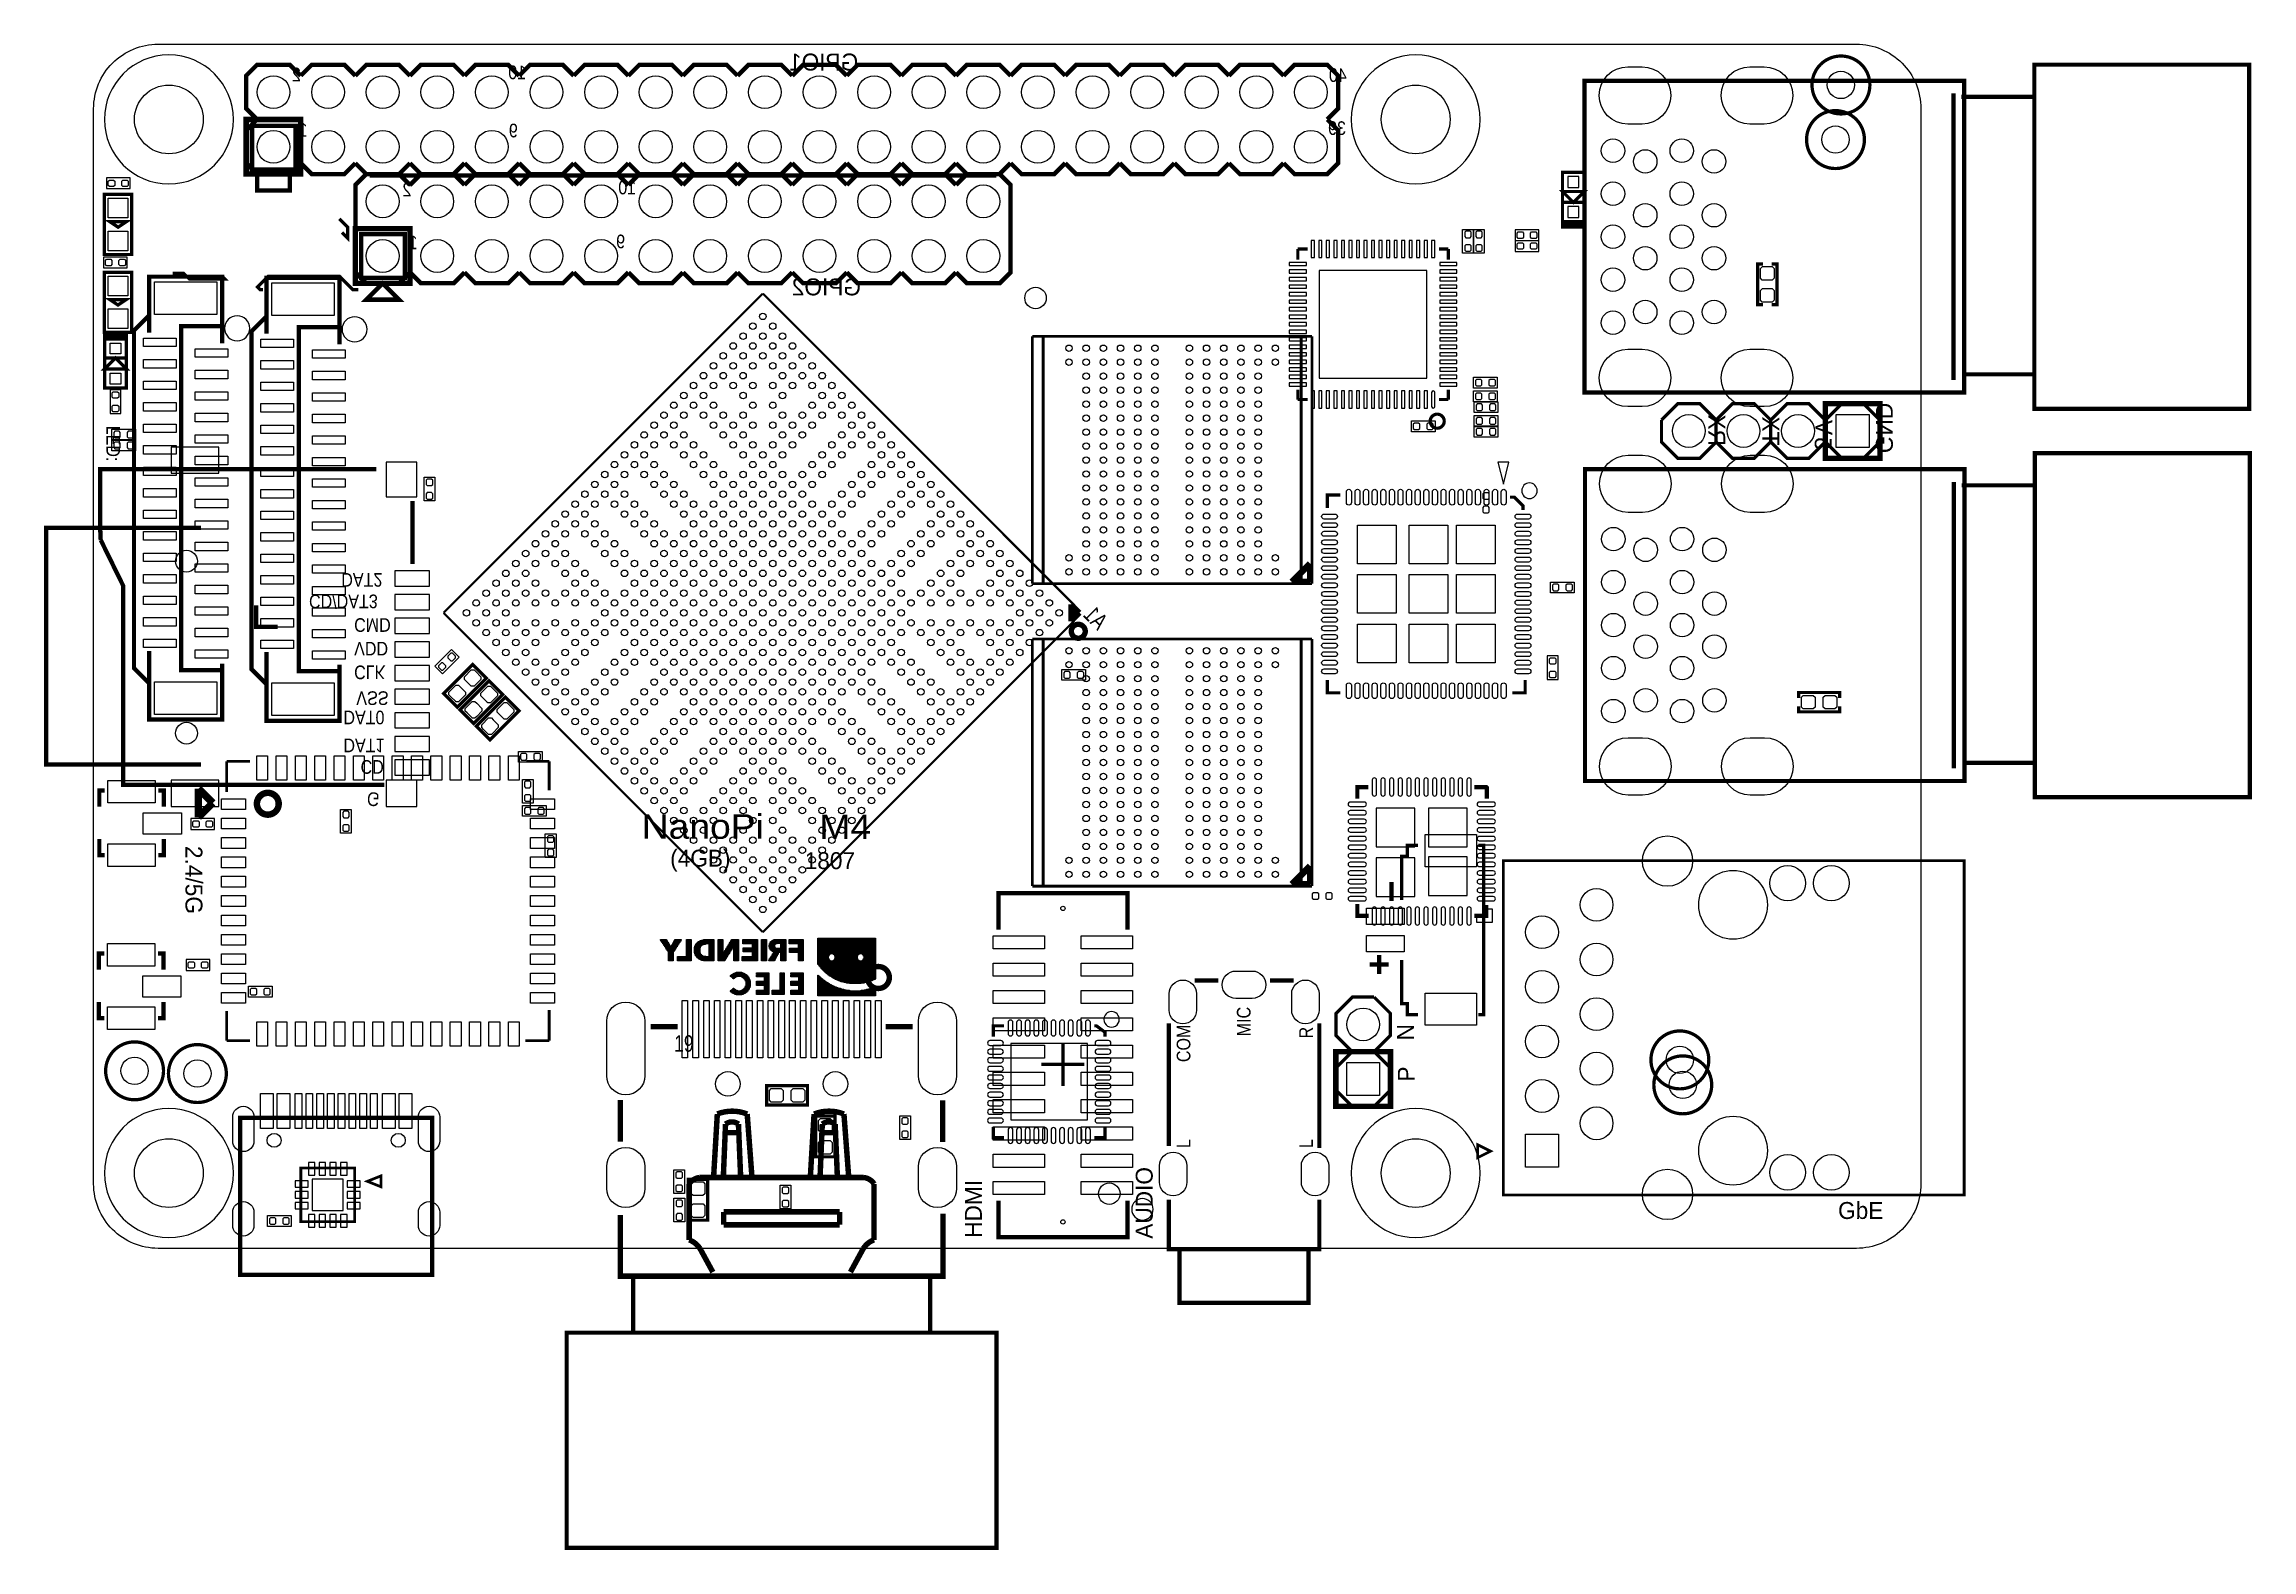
# Model space of a CAD drawing. Extents: x -2 to 100, y -14 to 56.
import ezdxf

# ---------------------------------------------------------------- set-up
doc = ezdxf.new("R2010")
doc.units = 0
doc.header["$MEASUREMENT"] = 0
for name, color, linetype in [('BG_OUTLINE', 254, 'CONTINUOUS'), ('BG_SILKSCREEN_TOP', 254, 'CONTINUOUS'), ('PG_SILKSCREEN_BOTTOM', 12, 'CONTINUOUS'), ('PG_SILKSCREEN_TOP', 254, 'CONTINUOUS'), ('PG_SOLDERMASK_TOP', 9, 'CONTINUOUS'), ('PIN_BOTTOM', 1, 'CONTINUOUS'), ('PIN_TOP', 110, 'CONTINUOUS')]:
    doc.layers.add(name, color=color, linetype=linetype)

msp = doc.modelspace()

# ---------------------------------------------------------------- texts
at = {"layer": 'PG_SILKSCREEN_BOTTOM', "text_generation_flag": 2}
for s, p in [('GPIO1', (35.56762, 54.7751)), ('GPIO2', (35.69462, 44.31792))]:
    msp.add_text(s, height=0.7874, dxfattribs=at).set_placement(p)
at = {"layer": 'PG_SILKSCREEN_BOTTOM', "text_generation_flag": 2, "width": 0.88}
for s, p in [('2', (9.63676, 54.27218)), ('10', (20.11934, 54.37124)), ('40', (58.293, 54.24424)), ('39', (58.25236, 51.7779)), ('1', (9.9568, 51.69408)), ('9', (19.73072, 51.66614)), ('2', (14.78026, 48.91786)), ('10', (25.23744, 49.01692)), ('1', (15.07236, 46.46422)), ('9', (24.72182, 46.5074))]:
    msp.add_text(s, height=0.635, dxfattribs=at).set_placement(p)
at = {"layer": 'PG_SILKSCREEN_BOTTOM', "text_generation_flag": 2}
for s, p in [('GND', (82.9056, 36.9824)), ('RX', (75.1078, 37.3126)), ('TX', (77.6224, 37.338)), ('V', (80.0862, 37.8206)), ('5', (80.0608, 37.1348))]:
    msp.add_text(s, height=0.7874, rotation=270, dxfattribs=at).set_placement(p)
for s, height, rotation, width, p in [('DAT2', 0.635, 180, 0.88, (11.518011, 31.405195)), ('CD/DAT3', 0.635, 180, 0.88, (10.018014, 30.405197)), ('A1', 0.762, 315, 0.8, (46.705749, 28.706775)), ('CMD', 0.635, 180, 0.88, (12.11801, 29.305199)), ('VDD', 0.635, 180, 0.88, (12.11801, 28.205201)), ('CLK', 0.635, 180, 0.88, (12.11801, 27.105204)), ('VSS', 0.635, 180, 0.88, (12.21801, 25.905206)), ('DAT0', 0.635, 180, 0.88, (11.618011, 25.005208)), ('DAT1', 0.635, 180, 0.88, (11.618011, 23.70521)), ('CD', 0.635, 180, 0.88, (12.418009, 22.705212)), ('G', 0.635, 180, 0.88, (12.718009, 21.20519))]:
    msp.add_text(s, height=height, rotation=rotation, dxfattribs=dict(at, width=width)).set_placement(p)
at = {"layer": 'PG_SILKSCREEN_TOP', "width": 0.88}
for s, rotation, p in [('LED:', 270, (0.59182, 38.25748)), ('COM', 90, (51.015722, 8.660892)), ('MIC', 90, (53.815717, 9.86089)), ('R', 90, (56.715711, 9.76089)), ('L', 90, (51.015722, 4.660875)), ('L', 90, (56.715711, 4.660875))]:
    msp.add_text(s, height=0.635, rotation=rotation, dxfattribs=at).set_placement(p)
at = {"layer": 'PG_SILKSCREEN_TOP'}
for s, height, width, p in [('NanoPi', 1.143, 1.133333, (25.49652, 19.04746)), ('M4', 1.143, 1.133333, (33.75914, 19.02968)), ('19', 0.762, 0.8, (27.00401, 9.145397))]:
    msp.add_text(s, height=height, dxfattribs=dict(at, width=width)).set_placement(p)
for s, rotation, p in [('2.4/5G', 270, (4.27228, 18.71218)), ('N', 90, (61.41212, 9.67232)), ('P', 90, (61.4553, 7.75462)), ('HDMI', 90, (41.31818, 0.49022)), ('AUDIO', 90, (49.2633, 0.44704))]:
    msp.add_text(s, height=0.7874, rotation=rotation, dxfattribs=at).set_placement(p)
for s, p in [('(4GB)', (26.81732, 17.75206)), ('1807', (33.07588, 17.63522)), ('GbE', (81.14538, 1.36652))]:
    msp.add_text(s, height=0.7874, dxfattribs=at).set_placement(p)

# ---------------------------------------------------------------- linework, layer by layer
at = {"layer": 'BG_OUTLINE'}
msp.add_lwpolyline([(2.999994, 55.999888), (81.999836, 55.999888, -0.414214), (84.99983, 52.999894), (84.99983, 2.999994, -0.414214), (81.999836, 0), (2.999994, 0, -0.414214), (0, 2.999994), (0, 52.999894, -0.414214)], format="xyb", close=True, dxfattribs=at)
at = {"layer": 'BG_SILKSCREEN_TOP', "const_width": 0.1524}
for points in [[(11.43, 47.879), (11.811, 47.498), (11.811, 46.99), (11.557, 47.244)], [(3.683, 45.339), (4.191, 45.339), (4.445, 45.085), (6.096, 45.085), (5.969, 45.212)], [(12.319, 44.577), (12.065, 44.577), (11.43, 45.212), (8.128, 45.212), (7.62, 44.704), (7.747, 44.577), (7.874, 44.577)]]:
    msp.add_lwpolyline(points, dxfattribs=at)
at = {"layer": 'PG_SILKSCREEN_BOTTOM'}
for points, const_width in [([(82.6262, 54.102, 1), (79.9338, 54.102, 1), (82.6262, 54.102)], 0.1524), ([(62.82563, 38.466268, 1), (62.171834, 38.466268, 1), (62.82563, 38.466268)], 0.150114), ([(0.308407, 33.464805, 0.018854), (0.328016, 32.945197), (1.375207, 30.811699), (1.375207, 21.552408), (13.516407, 21.552408)], 0.2), ([(46.126425, 28.696717, 1.000017), (45.478243, 28.696717, 0.999983), (46.126425, 28.696717)], 0.249936), ([(6.1722, 8.128, 1), (3.4798, 8.128, 1), (6.1722, 8.128)], 0.1524), ([(75.26782, 7.60222, 1), (72.57542, 7.60222, 1), (75.26782, 7.60222)], 0.1524)]:
    msp.add_lwpolyline(points, format="xyb", dxfattribs=dict(at, const_width=const_width))
for points, const_width in [([(9.398, 52.197), (7.366, 52.197), (7.366, 50.165), (9.398, 50.165), (9.398, 52.197)], 0.2032), ([(41.98874, 49.89576), (12.84224, 49.89576)], 0.2032), ([(68.326, 50.038), (69.342, 50.038), (69.342, 47.752), (68.326, 47.752), (68.326, 50.038)], 0.1524), ([(68.326, 49.149), (69.342, 49.149), (68.834, 48.641), (68.326, 49.149)], 0.1524), ([(68.326, 48.641), (69.342, 48.641)], 0.1524), ([(14.47292, 47.16272), (12.44092, 47.16272), (12.44092, 45.13072), (14.47292, 45.13072), (14.47292, 47.16272)], 0.2032), ([(68.326, 47.752), (68.326, 47.625), (69.342, 47.625), (69.342, 47.752)], 0.1524), ([(68.326, 47.752), (68.326, 47.498), (69.342, 47.498), (69.342, 47.752)], 0.1524), ([(56.01462, 46.47438), (56.468772, 46.47438)], 0.150114), ([(56.01462, 46.47438), (56.01462, 45.97654)], 0.150114), ([(63.01486, 46.47438), (62.575694, 46.47438)], 0.150114), ([(63.01486, 46.47438), (63.01486, 45.97654)], 0.150114), ([(77.651102, 43.880989), (77.400912, 43.880989), (77.400912, 45.781011), (77.651102, 45.781011)], 0.1524), ([(78.050898, 43.880989), (78.301088, 43.880989), (78.301088, 45.781011), (78.050898, 45.781011)], 0.1524), ([(31.1277, 44.402299), (16.278301, 29.5529)], 0.100076), ([(45.623455, 29.906544), (31.1277, 44.402299)], 0.100076), ([(56.01462, 39.47414), (56.01462, 39.933118)], 0.150114), ([(56.01462, 39.47414), (56.468772, 39.47414)], 0.150114), ([(63.01486, 39.47414), (62.575694, 39.47414)], 0.150114), ([(63.01486, 39.47414), (63.01486, 39.933118)], 0.150114), ([(13.150799, 36.23851), (0.298399, 36.23851), (0.298399, 33.724799), (0.328016, 32.945197)], 0.2), ([(14.828012, 31.825209), (14.828012, 34.755201)], 0.2), ([(4.998009, 33.505191), (-2.202002, 33.505191), (-2.202002, 22.505187), (4.998009, 22.505187)], 0.2), ([(7.557999, 29.905198), (7.557999, 28.9052), (8.557997, 28.9052)], 0.2), ([(45.465035, 29.165499), (45.464857, 29.949115)], 0.249936), ([(45.464857, 29.949115), (45.856931, 29.55704)], 0.249936), ([(45.623455, 29.199256), (45.623455, 29.906544)], 0.100076), ([(16.278301, 29.5529), (31.1277, 14.703501)], 0.100076), ([(31.1277, 14.703501), (45.623455, 29.199256)], 0.100076), ([(45.830719, 29.531158), (45.465035, 29.165499)], 0.249936), ([(45.830896, 29.53098), (45.830719, 29.531158)], 0.249936), ([(45.856931, 29.55704), (45.830896, 29.53098)], 0.249936), ([(18.103571, 26.673886), (17.625492, 27.152016), (16.281984, 25.808508), (16.458895, 25.631597)], 0.1524), ([(18.085105, 26.692403), (18.262016, 26.515492), (16.918508, 25.171984), (16.445814, 25.644729)], 0.1524), ([(18.865571, 25.911886), (18.387492, 26.390016), (17.043984, 25.046508), (17.220895, 24.869597)], 0.1524), ([(18.847105, 25.930403), (19.024016, 25.753492), (17.680508, 24.409984), (17.207814, 24.882729)], 0.1524), ([(19.627571, 25.149886), (19.149492, 25.628016), (17.805984, 24.284508), (17.982895, 24.107597)], 0.1524), ([(79.313989, 25.599898), (79.313989, 25.850088), (81.214011, 25.850088), (81.214011, 25.599898)], 0.1524), ([(19.609105, 25.168403), (19.786016, 24.991492), (18.442508, 23.647984), (17.969814, 24.120729)], 0.1524), ([(79.313989, 25.200102), (79.313989, 24.949912), (81.214011, 24.949912), (81.214011, 25.200102)], 0.1524), ([(58.78322, 20.91944), (58.78322, 21.45284), (59.29122, 21.45284)], 0.2), ([(64.80302, 20.91944), (64.80302, 21.42744), (64.77762, 21.45284), (64.21882, 21.45284)], 0.2), ([(58.78322, 16.01724), (58.78322, 15.45844), (59.31662, 15.45844)], 0.2), ([(64.77762, 15.96644), (64.77762, 15.45844), (64.21882, 15.45844)], 0.2), ([(41.850005, 9.846996), (41.850005, 10.346995), (42.350004, 10.346995)], 0.150012), ([(47.049995, 9.846996), (47.049995, 10.046995), (46.649996, 10.346995), (46.549996, 10.346995)], 0.150012), ([(33.208011, 6.912102), (33.208011, 6.661912), (31.307989, 6.661912), (31.30804, 7.33044)], 0.1524), ([(33.20796, 6.88594), (33.208011, 7.562088), (31.307989, 7.562088), (31.307989, 7.311898)], 0.1524), ([(34.26206, 6.15696), (33.585912, 6.157011), (33.585912, 4.256989), (33.836102, 4.256989)], 0.1524), ([(34.235898, 6.157011), (34.486088, 6.157011), (34.486088, 4.256989), (33.81756, 4.25704)], 0.1524), ([(41.850005, 5.647004), (41.850005, 5.147005), (42.350004, 5.147005)], 0.150012), ([(47.049995, 5.647004), (47.049995, 5.147005), (46.549996, 5.147005)], 0.150012), ([(12.137466, 3.73921), (9.637471, 3.73921), (9.637471, 1.23919), (12.137466, 1.23919), (12.137466, 3.73921)], 0.127), ([(13.367461, 3.370199), (12.732461, 3.116199), (13.367461, 2.862199), (13.367461, 3.370199)], 0.127), ([(28.34386, 3.21056), (27.667712, 3.210611), (27.667712, 1.310589), (27.917902, 1.310589)], 0.1524), ([(28.317698, 3.210611), (28.567888, 3.210611), (28.567888, 1.310589), (27.89936, 1.31064)], 0.1524)]:
    msp.add_lwpolyline(points, dxfattribs=dict(at, const_width=const_width))
for points in [[(63.681788, 47.387612), (64.181812, 47.387612), (64.181812, 46.287588), (63.681788, 46.287588), (63.681788, 47.387612)], [(64.189788, 47.387612), (64.689812, 47.387612), (64.689812, 46.287588), (64.189788, 46.287588), (64.189788, 47.387612)], [(64.194588, 40.008988), (64.194588, 40.509012), (65.294612, 40.509012), (65.294612, 40.008988), (64.194588, 40.008988)], [(65.294612, 39.874012), (65.294612, 39.373988), (64.194588, 39.373988), (64.194588, 39.874012), (65.294612, 39.874012)], [(64.219988, 38.865988), (64.219988, 39.366012), (65.320012, 39.366012), (65.320012, 38.865988), (64.219988, 38.865988)], [(1.947012, 38.096012), (1.947012, 37.595988), (0.846988, 37.595988), (0.846988, 38.096012), (1.947012, 38.096012)], [(61.298988, 37.976988), (61.298988, 38.477012), (62.399012, 38.477012), (62.399012, 37.976988), (61.298988, 37.976988)], [(64.219988, 38.230988), (64.219988, 38.731012), (65.320012, 38.731012), (65.320012, 38.230988), (64.219988, 38.230988)], [(64.219988, 37.722988), (64.219988, 38.223012), (65.320012, 38.223012), (65.320012, 37.722988), (64.219988, 37.722988)], [(1.947012, 37.588012), (1.947012, 37.087988), (0.846988, 37.087988), (0.846988, 37.588012), (1.947012, 37.588012)], [(15.871012, 34.755988), (15.370988, 34.755988), (15.370988, 35.856012), (15.871012, 35.856012), (15.871012, 34.755988)], [(67.775988, 30.483988), (67.775988, 30.984012), (68.876012, 30.984012), (68.876012, 30.483988), (67.775988, 30.483988)], [(16.645941, 27.845309), (16.999509, 27.491741), (16.221659, 26.713891), (15.868091, 27.067459), (16.645941, 27.845309)], [(45.042988, 26.419988), (45.042988, 26.920012), (46.143012, 26.920012), (46.143012, 26.419988), (45.042988, 26.419988)], [(19.769988, 22.609988), (19.769988, 23.110012), (20.870012, 23.110012), (20.870012, 22.609988), (19.769988, 22.609988)], [(19.942988, 21.809812), (20.443012, 21.809812), (20.443012, 20.709788), (19.942988, 20.709788), (19.942988, 21.809812)], [(19.947788, 20.095388), (19.947788, 20.595412), (21.047812, 20.595412), (21.047812, 20.095388), (19.947788, 20.095388)], [(11.484788, 20.412812), (11.984812, 20.412812), (11.984812, 19.312788), (11.484788, 19.312788), (11.484788, 20.412812)], [(21.009788, 19.269812), (21.509812, 19.269812), (21.509812, 18.169788), (21.009788, 18.169788), (21.009788, 19.269812)], [(8.297012, 12.188012), (8.297012, 11.687988), (7.196988, 11.687988), (7.196988, 12.188012), (8.297012, 12.188012)], [(37.994412, 5.063388), (37.494388, 5.063388), (37.494388, 6.163412), (37.994412, 6.163412), (37.994412, 5.063388)], [(27.488744, 2.550947), (26.988719, 2.550947), (26.988719, 3.650971), (27.488744, 3.650971), (27.488744, 2.550947)], [(26.994256, 2.325853), (27.494281, 2.325853), (27.494281, 1.225829), (26.994256, 1.225829), (26.994256, 2.325853)], [(31.931788, 2.937612), (32.431812, 2.937612), (32.431812, 1.837588), (31.931788, 1.837588), (31.931788, 2.937612)], [(9.186012, 1.520012), (9.186012, 1.019988), (8.085988, 1.019988), (8.085988, 1.520012), (9.186012, 1.520012)]]:
    msp.add_lwpolyline(points, dxfattribs=at)
for points in [[(64.77762, 15.78864), (65.05702, 15.78864), (65.05702, 15.15364), (64.34582, 15.15364), (64.34582, 15.45844), (64.77762, 15.45844)], [(36.369015, 14.399666), (33.687715, 14.399666), (33.687715, 14.421663), (36.369015, 14.421663)], [(36.369015, 14.377772), (33.687715, 14.377772), (33.687715, 14.399768), (36.369015, 14.399768)], [(36.369015, 14.35575), (33.687715, 14.35575), (33.687715, 14.377772), (36.369015, 14.377772)], [(26.654709, 14.333753), (26.36901, 14.333753), (26.36901, 14.35575), (26.654709, 14.35575)], [(26.654506, 14.311757), (26.390905, 14.311757), (26.390905, 14.333753), (26.654506, 14.333753)], [(26.676528, 14.289862), (26.390905, 14.289862), (26.390905, 14.311859), (26.676528, 14.311859)], [(26.676604, 14.267866), (26.412825, 14.267866), (26.412825, 14.289862), (26.676604, 14.289862)], [(26.720419, 14.223873), (26.43472, 14.223873), (26.43472, 14.245869), (26.720419, 14.245869)], [(26.698626, 14.245869), (26.434821, 14.245869), (26.434821, 14.267866), (26.698626, 14.267866)], [(26.720521, 14.201851), (26.456716, 14.201851), (26.456716, 14.223873), (26.720521, 14.223873)], [(26.742517, 14.179956), (26.478814, 14.179956), (26.478814, 14.201953), (26.742517, 14.201953)], [(26.742517, 14.15796), (26.478814, 14.15796), (26.478814, 14.179956), (26.742517, 14.179956)], [(26.764513, 14.135964), (26.500709, 14.135964), (26.500709, 14.15796), (26.764513, 14.15796)], [(26.764513, 14.113967), (26.522705, 14.113967), (26.522705, 14.135964), (26.764513, 14.135964)], [(26.78651, 14.092072), (26.522705, 14.092072), (26.522705, 14.114069), (26.78651, 14.114069)], [(26.808303, 14.070051), (26.544727, 14.070051), (26.544727, 14.092072), (26.808303, 14.092072)], [(26.808303, 14.048054), (26.566622, 14.048054), (26.566622, 14.070051), (26.808303, 14.070051)], [(26.830528, 14.026058), (26.566724, 14.026058), (26.566724, 14.048054), (26.830528, 14.048054)], [(26.830325, 14.004061), (26.588618, 14.004061), (26.588618, 14.026058), (26.830325, 14.026058)], [(27.094205, 13.982167), (26.610615, 13.982167), (26.610615, 14.004163), (27.094205, 14.004163)], [(27.094205, 13.96017), (26.610615, 13.96017), (26.610615, 13.982167), (27.094205, 13.982167)], [(27.072209, 13.938148), (26.632611, 13.938148), (26.632611, 13.96017), (27.072209, 13.96017)], [(27.072209, 13.916152), (26.632611, 13.916152), (26.632611, 13.938148), (27.072209, 13.938148)], [(27.050213, 13.894257), (26.654608, 13.894257), (26.654608, 13.916254), (27.050213, 13.916254)], [(27.028216, 13.872261), (26.676604, 13.872261), (26.676604, 13.894257), (27.028216, 13.894257)], [(27.028216, 13.850264), (26.676604, 13.850264), (26.676604, 13.872261), (27.028216, 13.872261)], [(27.006321, 13.828268), (26.698727, 13.828268), (26.698727, 13.850264), (27.006321, 13.850264)], [(26.984325, 13.806272), (26.720521, 13.806272), (26.720521, 13.828268), (26.984325, 13.828268)], [(26.984325, 13.784351), (26.720521, 13.784351), (26.720521, 13.806373), (26.984325, 13.806373)], [(26.962303, 13.762355), (26.742517, 13.762355), (26.742517, 13.784351), (26.962303, 13.784351)], [(26.962303, 13.740359), (26.742517, 13.740359), (26.742517, 13.762355), (26.962303, 13.762355)], [(26.962303, 13.718362), (26.742517, 13.718362), (26.742517, 13.740359), (26.962303, 13.740359)], [(26.962303, 13.696366), (26.742517, 13.696366), (26.742517, 13.718362), (26.962303, 13.718362)], [(26.962303, 13.674471), (26.742517, 13.674471), (26.742517, 13.696467), (26.962303, 13.696467)], [(26.962303, 13.652449), (26.742517, 13.652449), (26.742517, 13.674471), (26.962303, 13.674471)], [(26.962303, 13.630453), (26.742517, 13.630453), (26.742517, 13.652449), (26.962303, 13.652449)], [(26.962303, 13.608456), (26.742517, 13.608456), (26.742517, 13.630453), (26.962303, 13.630453)], [(26.962303, 13.586562), (26.742517, 13.586562), (26.742517, 13.608558), (26.962303, 13.608558)], [(26.962303, 13.564565), (26.742517, 13.564565), (26.742517, 13.586562), (26.962303, 13.586562)], [(26.962303, 13.542569), (26.742517, 13.542569), (26.742517, 13.564565), (26.962303, 13.564565)], [(26.962303, 13.520572), (26.742517, 13.520572), (26.742517, 13.542569), (26.962303, 13.542569)], [(26.962303, 13.498551), (26.742517, 13.498551), (26.742517, 13.520572), (26.962303, 13.520572)], [(26.962303, 13.476656), (26.742517, 13.476656), (26.742517, 13.498652), (26.962303, 13.498652)], [(26.962303, 13.454659), (26.742517, 13.454659), (26.742517, 13.476656), (26.962303, 13.476656)], [(26.962303, 13.432663), (26.742517, 13.432663), (26.742517, 13.454659), (26.962303, 13.454659)], [(26.962303, 13.410667), (26.742517, 13.410667), (26.742517, 13.432663), (26.962303, 13.432663)], [(26.962303, 13.38867), (26.742517, 13.38867), (26.742517, 13.410667), (26.962303, 13.410667)], [(26.962303, 13.36675), (26.742517, 13.36675), (26.742517, 13.388772), (26.962303, 13.388772)], [(27.116126, 14.004061), (26.852524, 14.004061), (26.852524, 14.026058), (27.116126, 14.026058)], [(27.138122, 14.048054), (26.874419, 14.048054), (26.874419, 14.070051), (27.138122, 14.070051)], [(27.138122, 14.026058), (26.874419, 14.026058), (26.874419, 14.048054), (27.138122, 14.048054)], [(27.160017, 14.070051), (26.896314, 14.070051), (26.896314, 14.092072), (27.160017, 14.092072)], [(27.182115, 14.092072), (26.896517, 14.092072), (26.896517, 14.114069), (27.182115, 14.114069)], [(27.182115, 14.113967), (26.91831, 14.113967), (26.91831, 14.135964), (27.182115, 14.135964)], [(27.225904, 14.15796), (26.940307, 14.15796), (26.940307, 14.179956), (27.225904, 14.179956)], [(27.204111, 14.135964), (26.940307, 14.135964), (26.940307, 14.15796), (27.204111, 14.15796)], [(27.247926, 14.201851), (26.962303, 14.201851), (26.962303, 14.223873), (27.247926, 14.223873)], [(27.226108, 14.179956), (26.962303, 14.179956), (26.962303, 14.201953), (27.226108, 14.201953)], [(27.269923, 14.245869), (26.984325, 14.245869), (26.984325, 14.267866), (27.269923, 14.267866)], [(27.269923, 14.223873), (26.984325, 14.223873), (26.984325, 14.245869), (27.269923, 14.245869)], [(27.313915, 14.289862), (27.006321, 14.289862), (27.006321, 14.311859), (27.313915, 14.311859)], [(27.291919, 14.267866), (27.006321, 14.267866), (27.006321, 14.289862), (27.291919, 14.289862)], [(27.335912, 14.333753), (27.028115, 14.333753), (27.028115, 14.35575), (27.335912, 14.35575)], [(27.313915, 14.311757), (27.028318, 14.311757), (27.028318, 14.333753), (27.313915, 14.333753)], [(27.797506, 13.542569), (27.160118, 13.542569), (27.160118, 13.564565), (27.797506, 13.564565)], [(27.797506, 13.520572), (27.160118, 13.520572), (27.160118, 13.542569), (27.797506, 13.542569)], [(27.797506, 13.498551), (27.160118, 13.498551), (27.160118, 13.520572), (27.797506, 13.520572)], [(27.797506, 13.476656), (27.160118, 13.476656), (27.160118, 13.498652), (27.797506, 13.498652)], [(27.797506, 13.454659), (27.160118, 13.454659), (27.160118, 13.476656), (27.797506, 13.476656)], [(27.797506, 13.432663), (27.160118, 13.432663), (27.160118, 13.454659), (27.797506, 13.454659)], [(27.797506, 13.410667), (27.160118, 13.410667), (27.160118, 13.432663), (27.797506, 13.432663)], [(27.797506, 13.38867), (27.160118, 13.38867), (27.160118, 13.410667), (27.797506, 13.410667)], [(27.797506, 13.36675), (27.160118, 13.36675), (27.160118, 13.388772), (27.797506, 13.388772)], [(27.797506, 14.333753), (27.57772, 14.333753), (27.57772, 14.35575), (27.797506, 14.35575)], [(27.797506, 14.311757), (27.57772, 14.311757), (27.57772, 14.333753), (27.797506, 14.333753)], [(27.797506, 14.289862), (27.57772, 14.289862), (27.57772, 14.311859), (27.797506, 14.311859)], [(27.797506, 14.267866), (27.57772, 14.267866), (27.57772, 14.289862), (27.797506, 14.289862)], [(27.797506, 14.245869), (27.57772, 14.245869), (27.57772, 14.267866), (27.797506, 14.267866)], [(27.797506, 14.223873), (27.57772, 14.223873), (27.57772, 14.245869), (27.797506, 14.245869)], [(27.797506, 14.201851), (27.57772, 14.201851), (27.57772, 14.223873), (27.797506, 14.223873)], [(27.797506, 14.179956), (27.57772, 14.179956), (27.57772, 14.201953), (27.797506, 14.201953)], [(27.797506, 14.15796), (27.57772, 14.15796), (27.57772, 14.179956), (27.797506, 14.179956)], [(27.797506, 14.135964), (27.57772, 14.135964), (27.57772, 14.15796), (27.797506, 14.15796)], [(27.797506, 14.113967), (27.57772, 14.113967), (27.57772, 14.135964), (27.797506, 14.135964)], [(27.797506, 14.092072), (27.57772, 14.092072), (27.57772, 14.114069), (27.797506, 14.114069)], [(27.797506, 14.070051), (27.57772, 14.070051), (27.57772, 14.092072), (27.797506, 14.092072)], [(27.797506, 14.048054), (27.57772, 14.048054), (27.57772, 14.070051), (27.797506, 14.070051)], [(27.797506, 14.026058), (27.57772, 14.026058), (27.57772, 14.048054), (27.797506, 14.048054)], [(27.797506, 14.004061), (27.57772, 14.004061), (27.57772, 14.026058), (27.797506, 14.026058)], [(27.797506, 13.982167), (27.57772, 13.982167), (27.57772, 14.004163), (27.797506, 14.004163)], [(27.797506, 13.96017), (27.57772, 13.96017), (27.57772, 13.982167), (27.797506, 13.982167)], [(27.797506, 13.938148), (27.57772, 13.938148), (27.57772, 13.96017), (27.797506, 13.96017)], [(27.797506, 13.916152), (27.57772, 13.916152), (27.57772, 13.938148), (27.797506, 13.938148)], [(27.797506, 13.894257), (27.57772, 13.894257), (27.57772, 13.916254), (27.797506, 13.916254)], [(27.797506, 13.872261), (27.57772, 13.872261), (27.57772, 13.894257), (27.797506, 13.894257)], [(27.797506, 13.850264), (27.57772, 13.850264), (27.57772, 13.872261), (27.797506, 13.872261)], [(27.797506, 13.828268), (27.57772, 13.828268), (27.57772, 13.850264), (27.797506, 13.850264)], [(27.797506, 13.806272), (27.57772, 13.806272), (27.57772, 13.828268), (27.797506, 13.828268)], [(27.797506, 13.784351), (27.57772, 13.784351), (27.57772, 13.806373), (27.797506, 13.806373)], [(27.797506, 13.762355), (27.57772, 13.762355), (27.57772, 13.784351), (27.797506, 13.784351)], [(27.797506, 13.740359), (27.57772, 13.740359), (27.57772, 13.762355), (27.797506, 13.762355)], [(27.797506, 13.718362), (27.57772, 13.718362), (27.57772, 13.740359), (27.797506, 13.740359)], [(27.797506, 13.696366), (27.57772, 13.696366), (27.57772, 13.718362), (27.797506, 13.718362)], [(27.797506, 13.674471), (27.57772, 13.674471), (27.57772, 13.696467), (27.797506, 13.696467)], [(27.797506, 13.652449), (27.57772, 13.652449), (27.57772, 13.674471), (27.797506, 13.674471)], [(27.797506, 13.630453), (27.57772, 13.630453), (27.57772, 13.652449), (27.797506, 13.652449)], [(27.797506, 13.608456), (27.57772, 13.608456), (27.57772, 13.630453), (27.797506, 13.630453)], [(27.797506, 13.586562), (27.57772, 13.586562), (27.57772, 13.608558), (27.797506, 13.608558)], [(27.797506, 13.564565), (27.57772, 13.564565), (27.57772, 13.586562), (27.797506, 13.586562)], [(28.214904, 13.982167), (27.951227, 13.982167), (27.951227, 14.004163), (28.214904, 14.004163)], [(28.193111, 13.96017), (27.951303, 13.96017), (27.951303, 13.982167), (28.193111, 13.982167)], [(28.193111, 13.938148), (27.951303, 13.938148), (27.951303, 13.96017), (28.193111, 13.96017)], [(28.193111, 13.916152), (27.951303, 13.916152), (27.951303, 13.938148), (28.193111, 13.938148)], [(28.193111, 13.894257), (27.951303, 13.894257), (27.951303, 13.916254), (28.193111, 13.916254)], [(28.193111, 13.872261), (27.951303, 13.872261), (27.951303, 13.894257), (28.193111, 13.894257)], [(28.193111, 13.850264), (27.951303, 13.850264), (27.951303, 13.872261), (28.193111, 13.872261)], [(28.193111, 13.828268), (27.951303, 13.828268), (27.951303, 13.850264), (28.193111, 13.850264)], [(28.193111, 13.806272), (27.951303, 13.806272), (27.951303, 13.828268), (28.193111, 13.828268)], [(28.193111, 13.784351), (27.951303, 13.784351), (27.951303, 13.806373), (28.193111, 13.806373)], [(28.193111, 13.762355), (27.951303, 13.762355), (27.951303, 13.784351), (28.193111, 13.784351)], [(28.193111, 13.740359), (27.951303, 13.740359), (27.951303, 13.762355), (28.193111, 13.762355)], [(28.236926, 14.026058), (27.973325, 14.026058), (27.973325, 14.048054), (28.236926, 14.048054)], [(28.215107, 14.004061), (27.973325, 14.004061), (27.973325, 14.026058), (28.215107, 14.026058)], [(28.215107, 13.718362), (27.973325, 13.718362), (27.973325, 13.740359), (28.215107, 13.740359)], [(28.215107, 13.696366), (27.973325, 13.696366), (27.973325, 13.718362), (28.215107, 13.718362)], [(28.236926, 13.674471), (27.973325, 13.674471), (27.973325, 13.696467), (28.236926, 13.696467)], [(28.259126, 14.048054), (27.973426, 14.048054), (27.973426, 14.070051), (28.259126, 14.070051)], [(28.324912, 14.092072), (27.995321, 14.092072), (27.995321, 14.114069), (28.324912, 14.114069)], [(28.280919, 14.070051), (27.995321, 14.070051), (27.995321, 14.092072), (28.280919, 14.092072)], [(28.258922, 13.652449), (27.995321, 13.652449), (27.995321, 13.674471), (28.258922, 13.674471)], [(28.280919, 13.630453), (27.995321, 13.630453), (27.995321, 13.652449), (28.280919, 13.652449)], [(28.302915, 13.608456), (27.995321, 13.608456), (27.995321, 13.630453), (28.302915, 13.630453)], [(28.368904, 14.113967), (28.017114, 14.113967), (28.017114, 14.135964), (28.368904, 14.135964)], [(28.346806, 13.586562), (28.017114, 13.586562), (28.017114, 13.608558), (28.346806, 13.608558)], [(28.456814, 14.135964), (28.017216, 14.135964), (28.017216, 14.15796), (28.456814, 14.15796)], [(28.852419, 14.15796), (28.039212, 14.15796), (28.039212, 14.179956), (28.852419, 14.179956)], [(28.47881, 13.564565), (28.039212, 13.564565), (28.039212, 13.586562), (28.47881, 13.586562)], [(28.852419, 14.179956), (28.061209, 14.179956), (28.061209, 14.201953), (28.852419, 14.201953)], [(28.852419, 13.542569), (28.061209, 13.542569), (28.061209, 13.564565), (28.852419, 13.564565)], [(28.852419, 13.520572), (28.061209, 13.520572), (28.061209, 13.542569), (28.852419, 13.542569)], [(28.852419, 14.201851), (28.083205, 14.201851), (28.083205, 14.223873), (28.852419, 14.223873)], [(28.852419, 13.498551), (28.083205, 13.498551), (28.083205, 13.520572), (28.852419, 13.520572)], [(28.852419, 14.223873), (28.105227, 14.223873), (28.105227, 14.245869), (28.852419, 14.245869)], [(28.85252, 14.245869), (28.127122, 14.245869), (28.127122, 14.267866), (28.85252, 14.267866)], [(28.85252, 13.476656), (28.127122, 13.476656), (28.127122, 13.498652), (28.85252, 13.498652)], [(28.852317, 13.454659), (28.149118, 13.454659), (28.149118, 13.476656), (28.852317, 13.476656)], [(28.852317, 14.267866), (28.171115, 14.267866), (28.171115, 14.289862), (28.852317, 14.289862)], [(28.852317, 13.432663), (28.193009, 13.432663), (28.193009, 13.454659), (28.852317, 13.454659)], [(28.852419, 14.289862), (28.215006, 14.289862), (28.215006, 14.311859), (28.852419, 14.311859)], [(28.852419, 13.410667), (28.215006, 13.410667), (28.215006, 13.432663), (28.852419, 13.432663)], [(28.852419, 14.311757), (28.28102, 14.311757), (28.28102, 14.333753), (28.852419, 14.333753)], [(28.852419, 13.38867), (28.28102, 13.38867), (28.28102, 13.410667), (28.852419, 13.410667)], [(28.852317, 14.333753), (28.368904, 14.333753), (28.368904, 14.35575), (28.852317, 14.35575)], [(28.852317, 13.36675), (28.368904, 13.36675), (28.368904, 13.388772), (28.852317, 13.388772)], [(28.852419, 14.135964), (28.632607, 14.135964), (28.632607, 14.15796), (28.852419, 14.15796)], [(28.852419, 14.113967), (28.632607, 14.113967), (28.632607, 14.135964), (28.852419, 14.135964)], [(28.852419, 14.092072), (28.632607, 14.092072), (28.632607, 14.114069), (28.852419, 14.114069)], [(28.852419, 14.070051), (28.632607, 14.070051), (28.632607, 14.092072), (28.852419, 14.092072)], [(28.852419, 14.048054), (28.632607, 14.048054), (28.632607, 14.070051), (28.852419, 14.070051)], [(28.852419, 14.026058), (28.632607, 14.026058), (28.632607, 14.048054), (28.852419, 14.048054)], [(28.852419, 14.004061), (28.632607, 14.004061), (28.632607, 14.026058), (28.852419, 14.026058)], [(28.852419, 13.982167), (28.632607, 13.982167), (28.632607, 14.004163), (28.852419, 14.004163)], [(28.852419, 13.96017), (28.632607, 13.96017), (28.632607, 13.982167), (28.852419, 13.982167)], [(28.852419, 13.938148), (28.632607, 13.938148), (28.632607, 13.96017), (28.852419, 13.96017)], [(28.852419, 13.916152), (28.632607, 13.916152), (28.632607, 13.938148), (28.852419, 13.938148)], [(28.852419, 13.894257), (28.632607, 13.894257), (28.632607, 13.916254), (28.852419, 13.916254)], [(28.852419, 13.872261), (28.632607, 13.872261), (28.632607, 13.894257), (28.852419, 13.894257)], [(28.852419, 13.850264), (28.632607, 13.850264), (28.632607, 13.872261), (28.852419, 13.872261)], [(28.852419, 13.828268), (28.632607, 13.828268), (28.632607, 13.850264), (28.852419, 13.850264)], [(28.852419, 13.806272), (28.632607, 13.806272), (28.632607, 13.828268), (28.852419, 13.828268)], [(28.852419, 13.784351), (28.632607, 13.784351), (28.632607, 13.806373), (28.852419, 13.806373)], [(28.852419, 13.762355), (28.632607, 13.762355), (28.632607, 13.784351), (28.852419, 13.784351)], [(28.852419, 13.740359), (28.632607, 13.740359), (28.632607, 13.762355), (28.852419, 13.762355)], [(28.852419, 13.718362), (28.632607, 13.718362), (28.632607, 13.740359), (28.852419, 13.740359)], [(28.852419, 13.696366), (28.632607, 13.696366), (28.632607, 13.718362), (28.852419, 13.718362)], [(28.852419, 13.674471), (28.632607, 13.674471), (28.632607, 13.696467), (28.852419, 13.696467)], [(28.852419, 13.652449), (28.632607, 13.652449), (28.632607, 13.674471), (28.852419, 13.674471)], [(28.852419, 13.630453), (28.632607, 13.630453), (28.632607, 13.652449), (28.852419, 13.652449)], [(28.852419, 13.608456), (28.632607, 13.608456), (28.632607, 13.630453), (28.852419, 13.630453)], [(28.852419, 13.586562), (28.632607, 13.586562), (28.632607, 13.608558), (28.852419, 13.608558)], [(28.852419, 13.564565), (28.632607, 13.564565), (28.632607, 13.586562), (28.852419, 13.586562)], [(29.511727, 13.630453), (29.050107, 13.630453), (29.050107, 13.652449), (29.511727, 13.652449)], [(29.401922, 13.454659), (29.050107, 13.454659), (29.050107, 13.476656), (29.401922, 13.476656)], [(29.379926, 13.432663), (29.050107, 13.432663), (29.050107, 13.454659), (29.379926, 13.454659)], [(29.379926, 13.410667), (29.050107, 13.410667), (29.050107, 13.432663), (29.379926, 13.432663)], [(29.357904, 13.38867), (29.050107, 13.38867), (29.050107, 13.410667), (29.357904, 13.410667)], [(29.357904, 13.36675), (29.050107, 13.36675), (29.050107, 13.388772), (29.357904, 13.388772)], [(29.27002, 14.333753), (29.050209, 14.333753), (29.050209, 14.35575), (29.27002, 14.35575)], [(29.27002, 14.311757), (29.050209, 14.311757), (29.050209, 14.333753), (29.27002, 14.333753)], [(29.27002, 14.289862), (29.050209, 14.289862), (29.050209, 14.311859), (29.27002, 14.311859)], [(29.27002, 14.267866), (29.050209, 14.267866), (29.050209, 14.289862), (29.27002, 14.289862)], [(29.27002, 14.245869), (29.050209, 14.245869), (29.050209, 14.267866), (29.27002, 14.267866)], [(29.27002, 14.223873), (29.050209, 14.223873), (29.050209, 14.245869), (29.27002, 14.245869)], [(29.27002, 14.201851), (29.050209, 14.201851), (29.050209, 14.223873), (29.27002, 14.223873)], [(29.27002, 14.179956), (29.050209, 14.179956), (29.050209, 14.201953), (29.27002, 14.201953)], [(29.27002, 14.15796), (29.050209, 14.15796), (29.050209, 14.179956), (29.27002, 14.179956)], [(29.27002, 14.135964), (29.050209, 14.135964), (29.050209, 14.15796), (29.27002, 14.15796)], [(29.27002, 14.113967), (29.050209, 14.113967), (29.050209, 14.135964), (29.27002, 14.135964)], [(29.27002, 14.092072), (29.050209, 14.092072), (29.050209, 14.114069), (29.27002, 14.114069)], [(29.27002, 14.070051), (29.050209, 14.070051), (29.050209, 14.092072), (29.27002, 14.092072)], [(29.27002, 14.048054), (29.050209, 14.048054), (29.050209, 14.070051), (29.27002, 14.070051)], [(29.27002, 14.026058), (29.050209, 14.026058), (29.050209, 14.048054), (29.27002, 14.048054)], [(29.27002, 14.004061), (29.050209, 14.004061), (29.050209, 14.026058), (29.27002, 14.026058)], [(29.27002, 13.982167), (29.050209, 13.982167), (29.050209, 14.004163), (29.27002, 14.004163)], [(29.27002, 13.96017), (29.050209, 13.96017), (29.050209, 13.982167), (29.27002, 13.982167)], [(29.27002, 13.938148), (29.050209, 13.938148), (29.050209, 13.96017), (29.27002, 13.96017)], [(29.27002, 13.916152), (29.050209, 13.916152), (29.050209, 13.938148), (29.27002, 13.938148)], [(29.27002, 13.894257), (29.050209, 13.894257), (29.050209, 13.916254), (29.27002, 13.916254)], [(29.27002, 13.872261), (29.050209, 13.872261), (29.050209, 13.894257), (29.27002, 13.894257)], [(29.27002, 13.850264), (29.050209, 13.850264), (29.050209, 13.872261), (29.27002, 13.872261)], [(29.27002, 13.828268), (29.050209, 13.828268), (29.050209, 13.850264), (29.27002, 13.850264)], [(29.27002, 13.806272), (29.050209, 13.806272), (29.050209, 13.828268), (29.27002, 13.828268)], [(29.27002, 13.784351), (29.050209, 13.784351), (29.050209, 13.806373), (29.27002, 13.806373)], [(29.27002, 13.762355), (29.050209, 13.762355), (29.050209, 13.784351), (29.27002, 13.784351)], [(29.27002, 13.740359), (29.050209, 13.740359), (29.050209, 13.762355), (29.27002, 13.762355)], [(29.27002, 13.718362), (29.050209, 13.718362), (29.050209, 13.740359), (29.27002, 13.740359)], [(29.27002, 13.696366), (29.050209, 13.696366), (29.050209, 13.718362), (29.27002, 13.718362)], [(29.489806, 13.608456), (29.050209, 13.608456), (29.050209, 13.630453), (29.489806, 13.630453)], [(29.489806, 13.586562), (29.050209, 13.586562), (29.050209, 13.608558), (29.489806, 13.608558)], [(29.46781, 13.564565), (29.050209, 13.564565), (29.050209, 13.586562), (29.46781, 13.586562)], [(29.46781, 13.542569), (29.050209, 13.542569), (29.050209, 13.564565), (29.46781, 13.564565)], [(29.445814, 13.520572), (29.050209, 13.520572), (29.050209, 13.542569), (29.445814, 13.542569)], [(29.423817, 13.498551), (29.050209, 13.498551), (29.050209, 13.520572), (29.423817, 13.520572)], [(29.423817, 13.476656), (29.050209, 13.476656), (29.050209, 13.498652), (29.423817, 13.498652)], [(29.533723, 13.674471), (29.05031, 13.674471), (29.05031, 13.696467), (29.533723, 13.696467)], [(29.533723, 13.652449), (29.05031, 13.652449), (29.05031, 13.674471), (29.533723, 13.674471)], [(29.555719, 13.696366), (29.291915, 13.696366), (29.291915, 13.718362), (29.555719, 13.718362)], [(29.577716, 13.718362), (29.292118, 13.718362), (29.292118, 13.740359), (29.577716, 13.740359)], [(29.577716, 13.740359), (29.313911, 13.740359), (29.313911, 13.762355), (29.577716, 13.762355)], [(29.599712, 13.784351), (29.335908, 13.784351), (29.335908, 13.806373), (29.599712, 13.806373)], [(29.599712, 13.762355), (29.335908, 13.762355), (29.335908, 13.784351), (29.599712, 13.784351)], [(29.643527, 13.828268), (29.357904, 13.828268), (29.357904, 13.850264), (29.643527, 13.850264)], [(29.621709, 13.806272), (29.357904, 13.806272), (29.357904, 13.828268), (29.621709, 13.828268)], [(29.643527, 13.850264), (29.379926, 13.850264), (29.379926, 13.872261), (29.643527, 13.872261)], [(29.68752, 13.894257), (29.401922, 13.894257), (29.401922, 13.916254), (29.68752, 13.916254)], [(29.665524, 13.872261), (29.401922, 13.872261), (29.401922, 13.894257), (29.665524, 13.894257)], [(29.709516, 13.938148), (29.423716, 13.938148), (29.423716, 13.96017), (29.709516, 13.96017)], [(29.687622, 13.916152), (29.423817, 13.916152), (29.423817, 13.938148), (29.687622, 13.938148)], [(29.709516, 13.96017), (29.445712, 13.96017), (29.445712, 13.982167), (29.709516, 13.982167)], [(29.753509, 14.004061), (29.467708, 14.004061), (29.467708, 14.026058), (29.753509, 14.026058)], [(29.731513, 13.982167), (29.467708, 13.982167), (29.467708, 14.004163), (29.731513, 14.004163)], [(29.753509, 14.026058), (29.489705, 14.026058), (29.489705, 14.048054), (29.753509, 14.048054)], [(29.995317, 14.070051), (29.511727, 14.070051), (29.511727, 14.092072), (29.995317, 14.092072)], [(29.995317, 14.048054), (29.511727, 14.048054), (29.511727, 14.070051), (29.995317, 14.070051)], [(29.995317, 14.113967), (29.533723, 14.113967), (29.533723, 14.135964), (29.995317, 14.135964)], [(29.995317, 14.092072), (29.533723, 14.092072), (29.533723, 14.114069), (29.995317, 14.114069)], [(29.995317, 14.135964), (29.555719, 14.135964), (29.555719, 14.15796), (29.995317, 14.15796)], [(29.995317, 14.179956), (29.577716, 14.179956), (29.577716, 14.201953), (29.995317, 14.201953)], [(29.995317, 14.15796), (29.577716, 14.15796), (29.577716, 14.179956), (29.995317, 14.179956)], [(29.995317, 14.223873), (29.599712, 14.223873), (29.599712, 14.245869), (29.995317, 14.245869)], [(29.995317, 14.201851), (29.599712, 14.201851), (29.599712, 14.223873), (29.995317, 14.223873)], [(29.995317, 14.245869), (29.621505, 14.245869), (29.621505, 14.267866), (29.995317, 14.267866)], [(29.995317, 14.289862), (29.643527, 14.289862), (29.643527, 14.311859), (29.995317, 14.311859)], [(29.995317, 14.267866), (29.643527, 14.267866), (29.643527, 14.289862), (29.995317, 14.289862)], [(29.995317, 14.333753), (29.665727, 14.333753), (29.665727, 14.35575), (29.995317, 14.35575)], [(29.995317, 14.311757), (29.665727, 14.311757), (29.665727, 14.333753), (29.995317, 14.333753)], [(29.995317, 14.026058), (29.775506, 14.026058), (29.775506, 14.048054), (29.995317, 14.048054)], [(29.995317, 14.004061), (29.775506, 14.004061), (29.775506, 14.026058), (29.995317, 14.026058)], [(29.995317, 13.982167), (29.775506, 13.982167), (29.775506, 14.004163), (29.995317, 14.004163)], [(29.995317, 13.96017), (29.775506, 13.96017), (29.775506, 13.982167), (29.995317, 13.982167)], [(29.995317, 13.938148), (29.775506, 13.938148), (29.775506, 13.96017), (29.995317, 13.96017)], [(29.995317, 13.916152), (29.775506, 13.916152), (29.775506, 13.938148), (29.995317, 13.938148)], [(29.995317, 13.894257), (29.775506, 13.894257), (29.775506, 13.916254), (29.995317, 13.916254)], [(29.995317, 13.872261), (29.775506, 13.872261), (29.775506, 13.894257), (29.995317, 13.894257)], [(29.995317, 13.850264), (29.775506, 13.850264), (29.775506, 13.872261), (29.995317, 13.872261)], [(29.995317, 13.828268), (29.775506, 13.828268), (29.775506, 13.850264), (29.995317, 13.850264)], [(29.995317, 13.806272), (29.775506, 13.806272), (29.775506, 13.828268), (29.995317, 13.828268)], [(29.995317, 13.784351), (29.775506, 13.784351), (29.775506, 13.806373), (29.995317, 13.806373)], [(29.995317, 13.762355), (29.775506, 13.762355), (29.775506, 13.784351), (29.995317, 13.784351)], [(29.995317, 13.740359), (29.775506, 13.740359), (29.775506, 13.762355), (29.995317, 13.762355)], [(29.995317, 13.718362), (29.775506, 13.718362), (29.775506, 13.740359), (29.995317, 13.740359)], [(29.995317, 13.696366), (29.775506, 13.696366), (29.775506, 13.718362), (29.995317, 13.718362)], [(29.995317, 13.674471), (29.775506, 13.674471), (29.775506, 13.696467), (29.995317, 13.696467)], [(29.995317, 13.652449), (29.775506, 13.652449), (29.775506, 13.674471), (29.995317, 13.674471)], [(29.995317, 13.630453), (29.775506, 13.630453), (29.775506, 13.652449), (29.995317, 13.652449)], [(29.995317, 13.608456), (29.775506, 13.608456), (29.775506, 13.630453), (29.995317, 13.630453)], [(29.995317, 13.586562), (29.775506, 13.586562), (29.775506, 13.608558), (29.995317, 13.608558)], [(29.995317, 13.564565), (29.775506, 13.564565), (29.775506, 13.586562), (29.995317, 13.586562)], [(29.995317, 13.542569), (29.775506, 13.542569), (29.775506, 13.564565), (29.995317, 13.564565)], [(29.995317, 13.520572), (29.775506, 13.520572), (29.775506, 13.542569), (29.995317, 13.542569)], [(29.995317, 13.498551), (29.775506, 13.498551), (29.775506, 13.520572), (29.995317, 13.520572)], [(29.995317, 13.476656), (29.775506, 13.476656), (29.775506, 13.498652), (29.995317, 13.498652)], [(29.995317, 13.454659), (29.775506, 13.454659), (29.775506, 13.476656), (29.995317, 13.476656)], [(29.995317, 13.432663), (29.775506, 13.432663), (29.775506, 13.454659), (29.995317, 13.454659)], [(29.995317, 13.410667), (29.775506, 13.410667), (29.775506, 13.432663), (29.995317, 13.432663)], [(29.995317, 13.38867), (29.775506, 13.38867), (29.775506, 13.410667), (29.995317, 13.410667)], [(29.995317, 13.36675), (29.775506, 13.36675), (29.775506, 13.388772), (29.995317, 13.388772)], [(30.87431, 13.542569), (30.171009, 13.542569), (30.171009, 13.564565), (30.87431, 13.564565)], [(30.87431, 13.520572), (30.171009, 13.520572), (30.171009, 13.542569), (30.87431, 13.542569)], [(30.87431, 13.498551), (30.171009, 13.498551), (30.171009, 13.520572), (30.87431, 13.520572)], [(30.87431, 13.476656), (30.171009, 13.476656), (30.171009, 13.498652), (30.87431, 13.498652)], [(30.87431, 13.454659), (30.171009, 13.454659), (30.171009, 13.476656), (30.87431, 13.476656)], [(30.87431, 13.432663), (30.171009, 13.432663), (30.171009, 13.454659), (30.87431, 13.454659)], [(30.87431, 13.410667), (30.171009, 13.410667), (30.171009, 13.432663), (30.87431, 13.432663)], [(30.87431, 13.38867), (30.171009, 13.38867), (30.171009, 13.410667), (30.87431, 13.410667)], [(30.87431, 13.36675), (30.171009, 13.36675), (30.171009, 13.388772), (30.87431, 13.388772)], [(30.87431, 14.333753), (30.193005, 14.333753), (30.193005, 14.35575), (30.87431, 14.35575)], [(30.87431, 14.311757), (30.193005, 14.311757), (30.193005, 14.333753), (30.87431, 14.333753)], [(30.87431, 14.289862), (30.193005, 14.289862), (30.193005, 14.311859), (30.87431, 14.311859)], [(30.87431, 14.267866), (30.193005, 14.267866), (30.193005, 14.289862), (30.87431, 14.289862)], [(30.87431, 14.245869), (30.193005, 14.245869), (30.193005, 14.267866), (30.87431, 14.267866)], [(30.87431, 14.223873), (30.193005, 14.223873), (30.193005, 14.245869), (30.87431, 14.245869)], [(30.87431, 14.201851), (30.193005, 14.201851), (30.193005, 14.223873), (30.87431, 14.223873)], [(30.87431, 14.179956), (30.193005, 14.179956), (30.193005, 14.201953), (30.87431, 14.201953)], [(30.87431, 14.15796), (30.193005, 14.15796), (30.193005, 14.179956), (30.87431, 14.179956)], [(30.874411, 13.96017), (30.215027, 13.96017), (30.215027, 13.982167), (30.874411, 13.982167)], [(30.874411, 13.938148), (30.215027, 13.938148), (30.215027, 13.96017), (30.874411, 13.96017)], [(30.874411, 13.916152), (30.215027, 13.916152), (30.215027, 13.938148), (30.874411, 13.938148)], [(30.874411, 13.894257), (30.215027, 13.894257), (30.215027, 13.916254), (30.874411, 13.916254)], [(30.874411, 13.872261), (30.215027, 13.872261), (30.215027, 13.894257), (30.874411, 13.894257)], [(30.874411, 13.850264), (30.215027, 13.850264), (30.215027, 13.872261), (30.874411, 13.872261)], [(30.874411, 13.828268), (30.215027, 13.828268), (30.215027, 13.850264), (30.874411, 13.850264)], [(30.874411, 13.806272), (30.215027, 13.806272), (30.215027, 13.828268), (30.874411, 13.828268)], [(30.874411, 13.784351), (30.215027, 13.784351), (30.215027, 13.806373), (30.874411, 13.806373)], [(30.874411, 14.135964), (30.654625, 14.135964), (30.654625, 14.15796), (30.874411, 14.15796)], [(30.874411, 14.113967), (30.654625, 14.113967), (30.654625, 14.135964), (30.874411, 14.135964)], [(30.874411, 14.092072), (30.654625, 14.092072), (30.654625, 14.114069), (30.874411, 14.114069)], [(30.874411, 14.070051), (30.654625, 14.070051), (30.654625, 14.092072), (30.874411, 14.092072)], [(30.874411, 14.048054), (30.654625, 14.048054), (30.654625, 14.070051), (30.874411, 14.070051)], [(30.874411, 14.026058), (30.654625, 14.026058), (30.654625, 14.048054), (30.874411, 14.048054)], [(30.874411, 14.004061), (30.654625, 14.004061), (30.654625, 14.026058), (30.874411, 14.026058)], [(30.874411, 13.982167), (30.654625, 13.982167), (30.654625, 14.004163), (30.874411, 14.004163)], [(30.874411, 13.762355), (30.654625, 13.762355), (30.654625, 13.784351), (30.874411, 13.784351)], [(30.874411, 13.740359), (30.654625, 13.740359), (30.654625, 13.762355), (30.874411, 13.762355)], [(30.874411, 13.718362), (30.654625, 13.718362), (30.654625, 13.740359), (30.874411, 13.740359)], [(30.874411, 13.696366), (30.654625, 13.696366), (30.654625, 13.718362), (30.874411, 13.718362)], [(30.874411, 13.674471), (30.654625, 13.674471), (30.654625, 13.696467), (30.874411, 13.696467)], [(30.874411, 13.652449), (30.654625, 13.652449), (30.654625, 13.674471), (30.874411, 13.674471)], [(30.874411, 13.630453), (30.654625, 13.630453), (30.654625, 13.652449), (30.874411, 13.652449)], [(30.874411, 13.608456), (30.654625, 13.608456), (30.654625, 13.630453), (30.874411, 13.630453)], [(30.874411, 13.586562), (30.654625, 13.586562), (30.654625, 13.608558), (30.874411, 13.608558)], [(30.874411, 13.564565), (30.654625, 13.564565), (30.654625, 13.586562), (30.874411, 13.586562)], [(31.292013, 14.333753), (31.072226, 14.333753), (31.072226, 14.35575), (31.292013, 14.35575)], [(31.292013, 14.311757), (31.072226, 14.311757), (31.072226, 14.333753), (31.292013, 14.333753)], [(31.292013, 14.289862), (31.072226, 14.289862), (31.072226, 14.311859), (31.292013, 14.311859)], [(31.292013, 14.267866), (31.072226, 14.267866), (31.072226, 14.289862), (31.292013, 14.289862)], [(31.292013, 14.245869), (31.072226, 14.245869), (31.072226, 14.267866), (31.292013, 14.267866)], [(31.292013, 14.223873), (31.072226, 14.223873), (31.072226, 14.245869), (31.292013, 14.245869)], [(31.292013, 14.201851), (31.072226, 14.201851), (31.072226, 14.223873), (31.292013, 14.223873)], [(31.292013, 14.179956), (31.072226, 14.179956), (31.072226, 14.201953), (31.292013, 14.201953)], [(31.292013, 14.15796), (31.072226, 14.15796), (31.072226, 14.179956), (31.292013, 14.179956)], [(31.292013, 14.135964), (31.072226, 14.135964), (31.072226, 14.15796), (31.292013, 14.15796)], [(31.292013, 14.113967), (31.072226, 14.113967), (31.072226, 14.135964), (31.292013, 14.135964)], [(31.292013, 14.092072), (31.072226, 14.092072), (31.072226, 14.114069), (31.292013, 14.114069)], [(31.292013, 14.070051), (31.072226, 14.070051), (31.072226, 14.092072), (31.292013, 14.092072)], [(31.292013, 14.048054), (31.072226, 14.048054), (31.072226, 14.070051), (31.292013, 14.070051)], [(31.292013, 14.026058), (31.072226, 14.026058), (31.072226, 14.048054), (31.292013, 14.048054)], [(31.292013, 14.004061), (31.072226, 14.004061), (31.072226, 14.026058), (31.292013, 14.026058)], [(31.292013, 13.982167), (31.072226, 13.982167), (31.072226, 14.004163), (31.292013, 14.004163)], [(31.292013, 13.96017), (31.072226, 13.96017), (31.072226, 13.982167), (31.292013, 13.982167)], [(31.292013, 13.938148), (31.072226, 13.938148), (31.072226, 13.96017), (31.292013, 13.96017)], [(31.292013, 13.916152), (31.072226, 13.916152), (31.072226, 13.938148), (31.292013, 13.938148)], [(31.292013, 13.894257), (31.072226, 13.894257), (31.072226, 13.916254), (31.292013, 13.916254)], [(31.292013, 13.872261), (31.072226, 13.872261), (31.072226, 13.894257), (31.292013, 13.894257)], [(31.292013, 13.850264), (31.072226, 13.850264), (31.072226, 13.872261), (31.292013, 13.872261)], [(31.292013, 13.828268), (31.072226, 13.828268), (31.072226, 13.850264), (31.292013, 13.850264)], [(31.292013, 13.806272), (31.072226, 13.806272), (31.072226, 13.828268), (31.292013, 13.828268)], [(31.292013, 13.784351), (31.072226, 13.784351), (31.072226, 13.806373), (31.292013, 13.806373)], [(31.292013, 13.762355), (31.072226, 13.762355), (31.072226, 13.784351), (31.292013, 13.784351)], [(31.292013, 13.740359), (31.072226, 13.740359), (31.072226, 13.762355), (31.292013, 13.762355)], [(31.292013, 13.718362), (31.072226, 13.718362), (31.072226, 13.740359), (31.292013, 13.740359)], [(31.292013, 13.696366), (31.072226, 13.696366), (31.072226, 13.718362), (31.292013, 13.718362)], [(31.292013, 13.674471), (31.072226, 13.674471), (31.072226, 13.696467), (31.292013, 13.696467)], [(31.292013, 13.652449), (31.072226, 13.652449), (31.072226, 13.674471), (31.292013, 13.674471)], [(31.292013, 13.630453), (31.072226, 13.630453), (31.072226, 13.652449), (31.292013, 13.652449)], [(31.292013, 13.608456), (31.072226, 13.608456), (31.072226, 13.630453), (31.292013, 13.630453)], [(31.292013, 13.586562), (31.072226, 13.586562), (31.072226, 13.608558), (31.292013, 13.608558)], [(31.292013, 13.564565), (31.072226, 13.564565), (31.072226, 13.586562), (31.292013, 13.586562)], [(31.292013, 13.542569), (31.072226, 13.542569), (31.072226, 13.564565), (31.292013, 13.564565)], [(31.292013, 13.520572), (31.072226, 13.520572), (31.072226, 13.542569), (31.292013, 13.542569)], [(31.292013, 13.498551), (31.072226, 13.498551), (31.072226, 13.520572), (31.292013, 13.520572)], [(31.292013, 13.476656), (31.072226, 13.476656), (31.072226, 13.498652), (31.292013, 13.498652)], [(31.292013, 13.454659), (31.072226, 13.454659), (31.072226, 13.476656), (31.292013, 13.476656)], [(31.292013, 13.432663), (31.072226, 13.432663), (31.072226, 13.454659), (31.292013, 13.454659)], [(31.292013, 13.410667), (31.072226, 13.410667), (31.072226, 13.432663), (31.292013, 13.432663)], [(31.292013, 13.38867), (31.072226, 13.38867), (31.072226, 13.410667), (31.292013, 13.410667)], [(31.292013, 13.36675), (31.072226, 13.36675), (31.072226, 13.388772), (31.292013, 13.388772)], [(31.66552, 13.36675), (31.401918, 13.36675), (31.401918, 13.388772), (31.66552, 13.388772)], [(31.665621, 14.070051), (31.423813, 14.070051), (31.423813, 14.092072), (31.665621, 14.092072)], [(31.665621, 14.048054), (31.423813, 14.048054), (31.423813, 14.070051), (31.665621, 14.070051)], [(31.665621, 14.026058), (31.423813, 14.026058), (31.423813, 14.048054), (31.665621, 14.048054)], [(31.687618, 13.410667), (31.423813, 13.410667), (31.423813, 13.432663), (31.687618, 13.432663)], [(31.687618, 13.38867), (31.423813, 13.38867), (31.423813, 13.410667), (31.687618, 13.410667)], [(31.709411, 14.135964), (31.445708, 14.135964), (31.445708, 14.15796), (31.709411, 14.15796)], [(31.731509, 13.96017), (31.445708, 13.96017), (31.445708, 13.982167), (31.731509, 13.982167)], [(31.709411, 13.454659), (31.445708, 13.454659), (31.445708, 13.476656), (31.709411, 13.476656)], [(31.709411, 13.432663), (31.445708, 13.432663), (31.445708, 13.454659), (31.709411, 13.454659)], [(31.797523, 14.15796), (31.44581, 14.15796), (31.44581, 14.179956), (31.797523, 14.179956)], [(31.687618, 14.113967), (31.44581, 14.113967), (31.44581, 14.135964), (31.687618, 14.135964)], [(31.665621, 14.092072), (31.44581, 14.092072), (31.44581, 14.114069), (31.665621, 14.114069)], [(31.687618, 14.004061), (31.44581, 14.004061), (31.44581, 14.026058), (31.687618, 14.026058)], [(31.687618, 13.982167), (31.44581, 13.982167), (31.44581, 14.004163), (31.687618, 14.004163)], [(32.193027, 13.938148), (31.44581, 13.938148), (31.44581, 13.96017), (32.193027, 13.96017)], [(31.731509, 13.476656), (31.467704, 13.476656), (31.467704, 13.498652), (31.731509, 13.498652)], [(32.193103, 14.201851), (31.467806, 14.201851), (31.467806, 14.223873), (32.193103, 14.223873)], [(32.193103, 14.179956), (31.467806, 14.179956), (31.467806, 14.201953), (32.193103, 14.201953)], [(32.193103, 13.916152), (31.467806, 13.916152), (31.467806, 13.938148), (32.193103, 13.938148)], [(32.193103, 13.894257), (31.467806, 13.894257), (31.467806, 13.916254), (32.193103, 13.916254)], [(31.753505, 13.520572), (31.489726, 13.520572), (31.489726, 13.542569), (31.753505, 13.542569)], [(31.731509, 13.498551), (31.489726, 13.498551), (31.489726, 13.520572), (31.731509, 13.520572)], [(32.193103, 14.245869), (31.489904, 14.245869), (31.489904, 14.267866), (32.193103, 14.267866)], [(32.193103, 14.223873), (31.489904, 14.223873), (31.489904, 14.245869), (32.193103, 14.245869)], [(32.193103, 13.872261), (31.489904, 13.872261), (31.489904, 13.894257), (32.193103, 13.894257)], [(32.193103, 14.267866), (31.511723, 14.267866), (31.511723, 14.289862), (32.193103, 14.289862)], [(32.193103, 13.850264), (31.511723, 13.850264), (31.511723, 13.872261), (32.193103, 13.872261)], [(31.775527, 13.564565), (31.511723, 13.564565), (31.511723, 13.586562), (31.775527, 13.586562)], [(31.753505, 13.542569), (31.511723, 13.542569), (31.511723, 13.564565), (31.753505, 13.564565)], [(32.193103, 13.828268), (31.533719, 13.828268), (31.533719, 13.850264), (32.193103, 13.850264)], [(31.775527, 13.586562), (31.533719, 13.586562), (31.533719, 13.608558), (31.775527, 13.608558)], [(32.193103, 14.289862), (31.555715, 14.289862), (31.555715, 14.311859), (32.193103, 14.311859)], [(32.193103, 13.806272), (31.555715, 13.806272), (31.555715, 13.828268), (32.193103, 13.828268)], [(31.797523, 13.630453), (31.555715, 13.630453), (31.555715, 13.652449), (31.797523, 13.652449)], [(31.797523, 13.608456), (31.555715, 13.608456), (31.555715, 13.630453), (31.797523, 13.630453)], [(32.193103, 14.311757), (31.577712, 14.311757), (31.577712, 14.333753), (32.193103, 14.333753)], [(31.81952, 13.674471), (31.577712, 13.674471), (31.577712, 13.696467), (31.81952, 13.696467)], [(31.81952, 13.652449), (31.577712, 13.652449), (31.577712, 13.674471), (31.81952, 13.674471)], [(31.841313, 13.696366), (31.599708, 13.696366), (31.599708, 13.718362), (31.841313, 13.718362)], [(31.863411, 13.740359), (31.621603, 13.740359), (31.621603, 13.762355), (31.863411, 13.762355)], [(31.841415, 13.718362), (31.621603, 13.718362), (31.621603, 13.740359), (31.841415, 13.740359)], [(32.193103, 13.784351), (31.621705, 13.784351), (31.621705, 13.806373), (32.193103, 13.806373)], [(32.193027, 14.333753), (31.643523, 14.333753), (31.643523, 14.35575), (32.193027, 14.35575)], [(32.193027, 13.762355), (31.643523, 13.762355), (31.643523, 13.784351), (32.193027, 13.784351)], [(32.193103, 14.15796), (31.973317, 14.15796), (31.973317, 14.179956), (32.193103, 14.179956)], [(32.193103, 14.135964), (31.973317, 14.135964), (31.973317, 14.15796), (32.193103, 14.15796)], [(32.193103, 14.113967), (31.973317, 14.113967), (31.973317, 14.135964), (32.193103, 14.135964)], [(32.193103, 14.092072), (31.973317, 14.092072), (31.973317, 14.114069), (32.193103, 14.114069)], [(32.193103, 14.070051), (31.973317, 14.070051), (31.973317, 14.092072), (32.193103, 14.092072)], [(32.193103, 14.048054), (31.973317, 14.048054), (31.973317, 14.070051), (32.193103, 14.070051)], [(32.193103, 14.026058), (31.973317, 14.026058), (31.973317, 14.048054), (32.193103, 14.048054)], [(32.193103, 14.004061), (31.973317, 14.004061), (31.973317, 14.026058), (32.193103, 14.026058)], [(32.193103, 13.982167), (31.973317, 13.982167), (31.973317, 14.004163), (32.193103, 14.004163)], [(32.193103, 13.96017), (31.973317, 13.96017), (31.973317, 13.982167), (32.193103, 13.982167)], [(32.193103, 13.740359), (31.973317, 13.740359), (31.973317, 13.762355), (32.193103, 13.762355)], [(32.193103, 13.718362), (31.973317, 13.718362), (31.973317, 13.740359), (32.193103, 13.740359)], [(32.193103, 13.696366), (31.973317, 13.696366), (31.973317, 13.718362), (32.193103, 13.718362)], [(32.193103, 13.674471), (31.973317, 13.674471), (31.973317, 13.696467), (32.193103, 13.696467)], [(32.193103, 13.652449), (31.973317, 13.652449), (31.973317, 13.674471), (32.193103, 13.674471)], [(32.193103, 13.630453), (31.973317, 13.630453), (31.973317, 13.652449), (32.193103, 13.652449)], [(32.193103, 13.608456), (31.973317, 13.608456), (31.973317, 13.630453), (32.193103, 13.630453)], [(32.193103, 13.586562), (31.973317, 13.586562), (31.973317, 13.608558), (32.193103, 13.608558)], [(32.193103, 13.564565), (31.973317, 13.564565), (31.973317, 13.586562), (32.193103, 13.586562)], [(32.193103, 13.542569), (31.973317, 13.542569), (31.973317, 13.564565), (32.193103, 13.564565)], [(32.193103, 13.520572), (31.973317, 13.520572), (31.973317, 13.542569), (32.193103, 13.542569)], [(32.193103, 13.498551), (31.973317, 13.498551), (31.973317, 13.520572), (32.193103, 13.520572)], [(32.193103, 13.476656), (31.973317, 13.476656), (31.973317, 13.498652), (32.193103, 13.498652)], [(32.193103, 13.454659), (31.973317, 13.454659), (31.973317, 13.476656), (32.193103, 13.476656)], [(32.193103, 13.432663), (31.973317, 13.432663), (31.973317, 13.454659), (32.193103, 13.454659)], [(32.193103, 13.410667), (31.973317, 13.410667), (31.973317, 13.432663), (32.193103, 13.432663)], [(32.193103, 13.38867), (31.973317, 13.38867), (31.973317, 13.410667), (32.193103, 13.410667)], [(32.193103, 13.36675), (31.973317, 13.36675), (31.973317, 13.388772), (32.193103, 13.388772)], [(33.006309, 14.333753), (32.346925, 14.333753), (32.346925, 14.35575), (33.006309, 14.35575)], [(33.006309, 14.311757), (32.346925, 14.311757), (32.346925, 14.333753), (33.006309, 14.333753)], [(33.006309, 14.289862), (32.346925, 14.289862), (32.346925, 14.311859), (33.006309, 14.311859)], [(33.006309, 14.267866), (32.346925, 14.267866), (32.346925, 14.289862), (33.006309, 14.289862)], [(33.006309, 14.245869), (32.346925, 14.245869), (32.346925, 14.267866), (33.006309, 14.267866)], [(33.006309, 14.223873), (32.346925, 14.223873), (32.346925, 14.245869), (33.006309, 14.245869)], [(33.006309, 14.201851), (32.346925, 14.201851), (32.346925, 14.223873), (33.006309, 14.223873)], [(33.006309, 14.179956), (32.346925, 14.179956), (32.346925, 14.201953), (33.006309, 14.201953)], [(33.006309, 14.15796), (32.346925, 14.15796), (32.346925, 14.179956), (33.006309, 14.179956)], [(33.006309, 13.938148), (32.368922, 13.938148), (32.368922, 13.96017), (33.006309, 13.96017)], [(33.006309, 13.916152), (32.368922, 13.916152), (32.368922, 13.938148), (33.006309, 13.938148)], [(33.006309, 13.894257), (32.368922, 13.894257), (32.368922, 13.916254), (33.006309, 13.916254)], [(33.006309, 13.872261), (32.368922, 13.872261), (32.368922, 13.894257), (33.006309, 13.894257)], [(33.006309, 13.850264), (32.368922, 13.850264), (32.368922, 13.872261), (33.006309, 13.872261)], [(33.006309, 13.828268), (32.368922, 13.828268), (32.368922, 13.850264), (33.006309, 13.850264)], [(33.006309, 13.806272), (32.368922, 13.806272), (32.368922, 13.828268), (33.006309, 13.828268)], [(33.006309, 13.784351), (32.368922, 13.784351), (32.368922, 13.806373), (33.006309, 13.806373)], [(33.006309, 13.762355), (32.368922, 13.762355), (32.368922, 13.784351), (33.006309, 13.784351)], [(33.006309, 14.135964), (32.786523, 14.135964), (32.786523, 14.15796), (33.006309, 14.15796)], [(33.006309, 14.113967), (32.786523, 14.113967), (32.786523, 14.135964), (33.006309, 14.135964)], [(33.006309, 14.092072), (32.786523, 14.092072), (32.786523, 14.114069), (33.006309, 14.114069)], [(33.006309, 14.070051), (32.786523, 14.070051), (32.786523, 14.092072), (33.006309, 14.092072)], [(33.006309, 14.048054), (32.786523, 14.048054), (32.786523, 14.070051), (33.006309, 14.070051)], [(33.006309, 14.026058), (32.786523, 14.026058), (32.786523, 14.048054), (33.006309, 14.048054)], [(33.006309, 14.004061), (32.786523, 14.004061), (32.786523, 14.026058), (33.006309, 14.026058)], [(33.006309, 13.982167), (32.786523, 13.982167), (32.786523, 14.004163), (33.006309, 14.004163)], [(33.006309, 13.96017), (32.786523, 13.96017), (32.786523, 13.982167), (33.006309, 13.982167)], [(33.006309, 13.740359), (32.786523, 13.740359), (32.786523, 13.762355), (33.006309, 13.762355)], [(33.006309, 13.718362), (32.786523, 13.718362), (32.786523, 13.740359), (33.006309, 13.740359)], [(33.006309, 13.696366), (32.786523, 13.696366), (32.786523, 13.718362), (33.006309, 13.718362)], [(33.006309, 13.674471), (32.786523, 13.674471), (32.786523, 13.696467), (33.006309, 13.696467)], [(33.006309, 13.652449), (32.786523, 13.652449), (32.786523, 13.674471), (33.006309, 13.674471)], [(33.006309, 13.630453), (32.786523, 13.630453), (32.786523, 13.652449), (33.006309, 13.652449)], [(33.006309, 13.608456), (32.786523, 13.608456), (32.786523, 13.630453), (33.006309, 13.630453)], [(33.006309, 13.586562), (32.786523, 13.586562), (32.786523, 13.608558), (33.006309, 13.608558)], [(33.006309, 13.564565), (32.786523, 13.564565), (32.786523, 13.586562), (33.006309, 13.586562)], [(33.006309, 13.542569), (32.786523, 13.542569), (32.786523, 13.564565), (33.006309, 13.564565)], [(33.006309, 13.520572), (32.786523, 13.520572), (32.786523, 13.542569), (33.006309, 13.542569)], [(33.006309, 13.498551), (32.786523, 13.498551), (32.786523, 13.520572), (33.006309, 13.520572)], [(33.006309, 13.476656), (32.786523, 13.476656), (32.786523, 13.498652), (33.006309, 13.498652)], [(33.006309, 13.454659), (32.786523, 13.454659), (32.786523, 13.476656), (33.006309, 13.476656)], [(33.006309, 13.432663), (32.786523, 13.432663), (32.786523, 13.454659), (33.006309, 13.454659)], [(33.006309, 13.410667), (32.786523, 13.410667), (32.786523, 13.432663), (33.006309, 13.432663)], [(33.006309, 13.38867), (32.786523, 13.38867), (32.786523, 13.410667), (33.006309, 13.410667)], [(33.006309, 13.36675), (32.786523, 13.36675), (32.786523, 13.388772), (33.006309, 13.388772)], [(34.193023, 13.608456), (33.687512, 13.608456), (33.687512, 13.630453), (34.193023, 13.630453)], [(34.193023, 13.586562), (33.687512, 13.586562), (33.687512, 13.608558), (34.193023, 13.608558)], [(34.193023, 13.454659), (33.687512, 13.454659), (33.687512, 13.476656), (34.193023, 13.476656)], [(34.193023, 13.432663), (33.687512, 13.432663), (33.687512, 13.454659), (34.193023, 13.454659)], [(34.281008, 13.674471), (33.687614, 13.674471), (33.687614, 13.696467), (34.281008, 13.696467)], [(34.237016, 13.652449), (33.687614, 13.652449), (33.687614, 13.674471), (34.237016, 13.674471)], [(34.215019, 13.630453), (33.687614, 13.630453), (33.687614, 13.652449), (34.215019, 13.652449)], [(34.171128, 13.564565), (33.687614, 13.564565), (33.687614, 13.586562), (34.171128, 13.586562)], [(34.171128, 13.542569), (33.687614, 13.542569), (33.687614, 13.564565), (34.171128, 13.564565)], [(34.171128, 13.520572), (33.687614, 13.520572), (33.687614, 13.542569), (34.171128, 13.542569)], [(34.171128, 13.498551), (33.687614, 13.498551), (33.687614, 13.520572), (34.171128, 13.520572)], [(34.171128, 13.476656), (33.687614, 13.476656), (33.687614, 13.498652), (34.171128, 13.498652)], [(34.215019, 13.410667), (33.687614, 13.410667), (33.687614, 13.432663), (34.215019, 13.432663)], [(34.237016, 13.38867), (33.687614, 13.38867), (33.687614, 13.410667), (34.237016, 13.410667)], [(34.281008, 13.36675), (33.687614, 13.36675), (33.687614, 13.388772), (34.281008, 13.388772)], [(36.369015, 14.333753), (33.687715, 14.333753), (33.687715, 14.35575), (36.369015, 14.35575)], [(36.369015, 14.311757), (33.687715, 14.311757), (33.687715, 14.333753), (36.369015, 14.333753)], [(36.369015, 14.289862), (33.687715, 14.289862), (33.687715, 14.311859), (36.369015, 14.311859)], [(36.369015, 14.267866), (33.687715, 14.267866), (33.687715, 14.289862), (36.369015, 14.289862)], [(36.369015, 14.245869), (33.687715, 14.245869), (33.687715, 14.267866), (36.369015, 14.267866)], [(36.369015, 14.223873), (33.687715, 14.223873), (33.687715, 14.245869), (36.369015, 14.245869)], [(36.369015, 14.201851), (33.687715, 14.201851), (33.687715, 14.223873), (36.369015, 14.223873)], [(36.369015, 14.179956), (33.687715, 14.179956), (33.687715, 14.201953), (36.369015, 14.201953)], [(36.369015, 14.15796), (33.687715, 14.15796), (33.687715, 14.179956), (36.369015, 14.179956)], [(36.369015, 14.135964), (33.687715, 14.135964), (33.687715, 14.15796), (36.369015, 14.15796)], [(36.369015, 14.113967), (33.687715, 14.113967), (33.687715, 14.135964), (36.369015, 14.135964)], [(36.369015, 14.092072), (33.687715, 14.092072), (33.687715, 14.114069), (36.369015, 14.114069)], [(36.369015, 14.070051), (33.687715, 14.070051), (33.687715, 14.092072), (36.369015, 14.092072)], [(36.369015, 14.048054), (33.687715, 14.048054), (33.687715, 14.070051), (36.369015, 14.070051)], [(36.369015, 14.026058), (33.687715, 14.026058), (33.687715, 14.048054), (36.369015, 14.048054)], [(36.369015, 14.004061), (33.687715, 14.004061), (33.687715, 14.026058), (36.369015, 14.026058)], [(36.369015, 13.982167), (33.687715, 13.982167), (33.687715, 14.004163), (36.369015, 14.004163)], [(36.369015, 13.96017), (33.687715, 13.96017), (33.687715, 13.982167), (36.369015, 13.982167)], [(36.369015, 13.938148), (33.687715, 13.938148), (33.687715, 13.96017), (36.369015, 13.96017)], [(36.369015, 13.916152), (33.687715, 13.916152), (33.687715, 13.938148), (36.369015, 13.938148)], [(36.369015, 13.894257), (33.687715, 13.894257), (33.687715, 13.916254), (36.369015, 13.916254)], [(36.369015, 13.872261), (33.687715, 13.872261), (33.687715, 13.894257), (36.369015, 13.894257)], [(36.369015, 13.850264), (33.687715, 13.850264), (33.687715, 13.872261), (36.369015, 13.872261)], [(36.369015, 13.828268), (33.687715, 13.828268), (33.687715, 13.850264), (36.369015, 13.850264)], [(36.369015, 13.806272), (33.687715, 13.806272), (33.687715, 13.828268), (36.369015, 13.828268)], [(36.369015, 13.784351), (33.687715, 13.784351), (33.687715, 13.806373), (36.369015, 13.806373)], [(36.369015, 13.762355), (33.687715, 13.762355), (33.687715, 13.784351), (36.369015, 13.784351)], [(36.369015, 13.740359), (33.687715, 13.740359), (33.687715, 13.762355), (36.369015, 13.762355)], [(36.369015, 13.718362), (33.687715, 13.718362), (33.687715, 13.740359), (36.369015, 13.740359)], [(36.369015, 13.696366), (33.687715, 13.696366), (33.687715, 13.718362), (36.369015, 13.718362)], [(36.369015, 13.344754), (33.687715, 13.344754), (33.687715, 13.36675), (36.369015, 13.36675)], [(35.62162, 13.674471), (34.390914, 13.674471), (34.390914, 13.696467), (35.62162, 13.696467)], [(35.62162, 13.36675), (34.390914, 13.36675), (34.390914, 13.388772), (35.62162, 13.388772)], [(35.577704, 13.652449), (34.434704, 13.652449), (34.434704, 13.674471), (35.577704, 13.674471)], [(35.577704, 13.38867), (34.434704, 13.38867), (34.434704, 13.410667), (35.577704, 13.410667)], [(35.555707, 13.630453), (34.456726, 13.630453), (34.456726, 13.652449), (35.555707, 13.652449)], [(35.555707, 13.410667), (34.456726, 13.410667), (34.456726, 13.432663), (35.555707, 13.432663)], [(35.533711, 13.608456), (34.478722, 13.608456), (34.478722, 13.630453), (35.533711, 13.630453)], [(35.533711, 13.586562), (34.478722, 13.586562), (34.478722, 13.608558), (35.533711, 13.608558)], [(35.533711, 13.454659), (34.478722, 13.454659), (34.478722, 13.476656), (35.533711, 13.476656)], [(35.533711, 13.432663), (34.478722, 13.432663), (34.478722, 13.454659), (35.533711, 13.454659)], [(35.511715, 13.564565), (34.500718, 13.564565), (34.500718, 13.586562), (35.511715, 13.586562)], [(35.511715, 13.542569), (34.500718, 13.542569), (34.500718, 13.564565), (35.511715, 13.564565)], [(35.511715, 13.520572), (34.500718, 13.520572), (34.500718, 13.542569), (35.511715, 13.542569)], [(35.511715, 13.498551), (34.500718, 13.498551), (34.500718, 13.520572), (35.511715, 13.520572)], [(35.511715, 13.476656), (34.500718, 13.476656), (34.500718, 13.498652), (35.511715, 13.498652)], [(36.368914, 13.674471), (35.731526, 13.674471), (35.731526, 13.696467), (36.368914, 13.696467)], [(36.368914, 13.36675), (35.731526, 13.36675), (35.731526, 13.388772), (36.368914, 13.388772)], [(36.368914, 13.652449), (35.775519, 13.652449), (35.775519, 13.674471), (36.368914, 13.674471)], [(36.368914, 13.38867), (35.775519, 13.38867), (35.775519, 13.410667), (36.368914, 13.410667)], [(36.368914, 13.630453), (35.797515, 13.630453), (35.797515, 13.652449), (36.368914, 13.652449)], [(36.368914, 13.410667), (35.797515, 13.410667), (35.797515, 13.432663), (36.368914, 13.432663)], [(36.368914, 13.608456), (35.819309, 13.608456), (35.819309, 13.630453), (36.368914, 13.630453)], [(36.368914, 13.586562), (35.819309, 13.586562), (35.819309, 13.608558), (36.368914, 13.608558)], [(36.368914, 13.454659), (35.819309, 13.454659), (35.819309, 13.476656), (36.368914, 13.476656)], [(36.368914, 13.432663), (35.819309, 13.432663), (35.819309, 13.454659), (36.368914, 13.454659)], [(36.368812, 13.564565), (35.841305, 13.564565), (35.841305, 13.586562), (36.368812, 13.586562)], [(36.368812, 13.542569), (35.841305, 13.542569), (35.841305, 13.564565), (36.368812, 13.564565)], [(36.368812, 13.520572), (35.841305, 13.520572), (35.841305, 13.542569), (36.368812, 13.542569)], [(36.368812, 13.498551), (35.841305, 13.498551), (35.841305, 13.520572), (36.368812, 13.520572)], [(36.368812, 13.476656), (35.841305, 13.476656), (35.841305, 13.498652), (36.368812, 13.498652)], [(29.753509, 12.663449), (29.621505, 12.663449), (29.621505, 12.685471), (29.753509, 12.685471)], [(29.731513, 12.641453), (29.621505, 12.641453), (29.621505, 12.663449), (29.731513, 12.663449)], [(29.797527, 12.685471), (29.643527, 12.685471), (29.643527, 12.707468), (29.797527, 12.707468)], [(29.709516, 12.619457), (29.643527, 12.619457), (29.643527, 12.641453), (29.709516, 12.641453)], [(29.841419, 12.707366), (29.665625, 12.707366), (29.665625, 12.729362), (29.841419, 12.729362)], [(29.885411, 12.729362), (29.709516, 12.729362), (29.709516, 12.751359), (29.885411, 12.751359)], [(29.863313, 12.59746), (29.709516, 12.59746), (29.709516, 12.619457), (29.863313, 12.619457)], [(29.841317, 12.575565), (29.709516, 12.575565), (29.709516, 12.597562), (29.841317, 12.597562)], [(30.302911, 12.751359), (29.731513, 12.751359), (29.731513, 12.773355), (30.302911, 12.773355)], [(29.929328, 12.619457), (29.731513, 12.619457), (29.731513, 12.641453), (29.929328, 12.641453)], [(29.797527, 12.553569), (29.731513, 12.553569), (29.731513, 12.575565), (29.797527, 12.575565)], [(29.775506, 12.531573), (29.753509, 12.531573), (29.753509, 12.553569), (29.775506, 12.553569)], [(30.258918, 12.773355), (29.775506, 12.773355), (29.775506, 12.795352), (30.258918, 12.795352)], [(30.281118, 12.641453), (29.775506, 12.641453), (29.775506, 12.663449), (30.281118, 12.663449)], [(30.236922, 12.663449), (29.797527, 12.663449), (29.797527, 12.685471), (30.236922, 12.685471)], [(30.215027, 12.79525), (29.819422, 12.79525), (29.819422, 12.817272), (30.215027, 12.817272)], [(30.193005, 12.685471), (29.841317, 12.685471), (29.841317, 12.707468), (30.193005, 12.707468)], [(30.149114, 12.817272), (29.885411, 12.817272), (29.885411, 12.839268), (30.149114, 12.839268)], [(30.149216, 12.707366), (29.907509, 12.707366), (29.907509, 12.729362), (30.149216, 12.729362)], [(30.302911, 12.619457), (30.127016, 12.619457), (30.127016, 12.641453), (30.302911, 12.641453)], [(30.324908, 12.729362), (30.149114, 12.729362), (30.149114, 12.751359), (30.324908, 12.751359)], [(30.324908, 12.59746), (30.171111, 12.59746), (30.171111, 12.619457), (30.324908, 12.619457)], [(30.346904, 12.575565), (30.214926, 12.575565), (30.214926, 12.597562), (30.346904, 12.597562)], [(30.368926, 12.707366), (30.215103, 12.707366), (30.215103, 12.729362), (30.368926, 12.729362)], [(30.390922, 12.685471), (30.236922, 12.685471), (30.236922, 12.707468), (30.390922, 12.707468)], [(30.368926, 12.553569), (30.236922, 12.553569), (30.236922, 12.575565), (30.368926, 12.575565)], [(30.368926, 12.531573), (30.25902, 12.531573), (30.25902, 12.553569), (30.368926, 12.553569)], [(30.390821, 12.509551), (30.280915, 12.509551), (30.280915, 12.531573), (30.390821, 12.531573)], [(30.412817, 12.663449), (30.281016, 12.663449), (30.281016, 12.685471), (30.412817, 12.685471)], [(30.434813, 12.641453), (30.303013, 12.641453), (30.303013, 12.663449), (30.434813, 12.663449)], [(30.412817, 12.487656), (30.303013, 12.487656), (30.303013, 12.509652), (30.412817, 12.509652)], [(30.412817, 12.46566), (30.303013, 12.46566), (30.303013, 12.487656), (30.412817, 12.487656)], [(30.434712, 12.619457), (30.324908, 12.619457), (30.324908, 12.641453), (30.434712, 12.641453)], [(30.412715, 12.443663), (30.324908, 12.443663), (30.324908, 12.46566), (30.412715, 12.46566)], [(30.434712, 12.421667), (30.324908, 12.421667), (30.324908, 12.443663), (30.434712, 12.443663)], [(30.45681, 12.59746), (30.346904, 12.59746), (30.346904, 12.619457), (30.45681, 12.619457)], [(30.434712, 12.39967), (30.346904, 12.39967), (30.346904, 12.421667), (30.434712, 12.421667)], [(30.434712, 12.37775), (30.346904, 12.37775), (30.346904, 12.399772), (30.434712, 12.399772)], [(30.434712, 12.355754), (30.346904, 12.355754), (30.346904, 12.37775), (30.434712, 12.37775)], [(30.434712, 12.333757), (30.346904, 12.333757), (30.346904, 12.355754), (30.434712, 12.355754)], [(30.434712, 12.311761), (30.346904, 12.311761), (30.346904, 12.333757), (30.434712, 12.333757)], [(30.478705, 12.575565), (30.368926, 12.575565), (30.368926, 12.597562), (30.478705, 12.597562)], [(30.478908, 12.553569), (30.390922, 12.553569), (30.390922, 12.575565), (30.478908, 12.575565)], [(30.500726, 12.531573), (30.390922, 12.531573), (30.390922, 12.553569), (30.500726, 12.553569)], [(30.500828, 12.509551), (30.412817, 12.509551), (30.412817, 12.531573), (30.500828, 12.531573)], [(30.522723, 12.487656), (30.434712, 12.487656), (30.434712, 12.509652), (30.522723, 12.509652)], [(30.522723, 12.46566), (30.434712, 12.46566), (30.434712, 12.487656), (30.522723, 12.487656)], [(30.522723, 12.443663), (30.434712, 12.443663), (30.434712, 12.46566), (30.522723, 12.46566)], [(30.544719, 12.421667), (30.456911, 12.421667), (30.456911, 12.443663), (30.544719, 12.443663)], [(30.544719, 12.39967), (30.456911, 12.39967), (30.456911, 12.421667), (30.544719, 12.421667)], [(30.544719, 12.37775), (30.456911, 12.37775), (30.456911, 12.399772), (30.544719, 12.399772)], [(30.544719, 12.355754), (30.456911, 12.355754), (30.456911, 12.37775), (30.544719, 12.37775)], [(30.544719, 12.333757), (30.456911, 12.333757), (30.456911, 12.355754), (30.544719, 12.355754)], [(30.544719, 12.311761), (30.456911, 12.311761), (30.456911, 12.333757), (30.544719, 12.333757)], [(31.401918, 12.79525), (30.830418, 12.79525), (30.830418, 12.817272), (31.401918, 12.817272)], [(31.401918, 12.773355), (30.830418, 12.773355), (30.830418, 12.795352), (31.401918, 12.795352)], [(31.401918, 12.751359), (30.830418, 12.751359), (30.830418, 12.773355), (31.401918, 12.773355)], [(31.401918, 12.729362), (30.830418, 12.729362), (30.830418, 12.751359), (31.401918, 12.751359)], [(31.292013, 12.685471), (30.830418, 12.685471), (30.830418, 12.707468), (31.292013, 12.707468)], [(31.292013, 12.663449), (30.830418, 12.663449), (30.830418, 12.685471), (31.292013, 12.685471)], [(31.292013, 12.641453), (30.830418, 12.641453), (30.830418, 12.663449), (31.292013, 12.663449)], [(31.292013, 12.619457), (30.830418, 12.619457), (30.830418, 12.641453), (31.292013, 12.641453)], [(31.292013, 12.39967), (30.830418, 12.39967), (30.830418, 12.421667), (31.292013, 12.421667)], [(31.292013, 12.37775), (30.830418, 12.37775), (30.830418, 12.399772), (31.292013, 12.399772)], [(31.292013, 12.355754), (30.830418, 12.355754), (30.830418, 12.37775), (31.292013, 12.37775)], [(31.292013, 12.333757), (30.830418, 12.333757), (30.830418, 12.355754), (31.292013, 12.355754)], [(31.291911, 12.59746), (31.204103, 12.59746), (31.204103, 12.619457), (31.291911, 12.619457)], [(31.291911, 12.575565), (31.204103, 12.575565), (31.204103, 12.597562), (31.291911, 12.597562)], [(31.291911, 12.553569), (31.204103, 12.553569), (31.204103, 12.575565), (31.291911, 12.575565)], [(31.291911, 12.531573), (31.204103, 12.531573), (31.204103, 12.553569), (31.291911, 12.553569)], [(31.291911, 12.509551), (31.204103, 12.509551), (31.204103, 12.531573), (31.291911, 12.531573)], [(31.291911, 12.487656), (31.204103, 12.487656), (31.204103, 12.509652), (31.291911, 12.509652)], [(31.291911, 12.46566), (31.204103, 12.46566), (31.204103, 12.487656), (31.291911, 12.487656)], [(31.291911, 12.443663), (31.204103, 12.443663), (31.204103, 12.46566), (31.291911, 12.46566)], [(31.291911, 12.421667), (31.204103, 12.421667), (31.204103, 12.443663), (31.291911, 12.443663)], [(31.401918, 12.707366), (31.313907, 12.707366), (31.313907, 12.729362), (31.401918, 12.729362)], [(31.401918, 12.685471), (31.313907, 12.685471), (31.313907, 12.707468), (31.401918, 12.707468)], [(31.401918, 12.663449), (31.313907, 12.663449), (31.313907, 12.685471), (31.401918, 12.685471)], [(31.401918, 12.641453), (31.313907, 12.641453), (31.313907, 12.663449), (31.401918, 12.663449)], [(31.401918, 12.619457), (31.313907, 12.619457), (31.313907, 12.641453), (31.401918, 12.641453)], [(31.401918, 12.59746), (31.313907, 12.59746), (31.313907, 12.619457), (31.401918, 12.619457)], [(31.401918, 12.575565), (31.313907, 12.575565), (31.313907, 12.597562), (31.401918, 12.597562)], [(31.401918, 12.553569), (31.313907, 12.553569), (31.313907, 12.575565), (31.401918, 12.575565)], [(31.401918, 12.531573), (31.313907, 12.531573), (31.313907, 12.553569), (31.401918, 12.553569)], [(31.401918, 12.509551), (31.313907, 12.509551), (31.313907, 12.531573), (31.401918, 12.531573)], [(31.401918, 12.487656), (31.313907, 12.487656), (31.313907, 12.509652), (31.401918, 12.509652)], [(31.401918, 12.46566), (31.313907, 12.46566), (31.313907, 12.487656), (31.401918, 12.487656)], [(31.401918, 12.443663), (31.313907, 12.443663), (31.313907, 12.46566), (31.401918, 12.46566)], [(31.401918, 12.421667), (31.313907, 12.421667), (31.313907, 12.443663), (31.401918, 12.443663)], [(31.401918, 12.39967), (31.313907, 12.39967), (31.313907, 12.421667), (31.401918, 12.421667)], [(31.401918, 12.37775), (31.313907, 12.37775), (31.313907, 12.399772), (31.401918, 12.399772)], [(31.401918, 12.355754), (31.313907, 12.355754), (31.313907, 12.37775), (31.401918, 12.37775)], [(31.401918, 12.333757), (31.313907, 12.333757), (31.313907, 12.355754), (31.401918, 12.355754)], [(31.401918, 12.311761), (31.313907, 12.311761), (31.313907, 12.333757), (31.401918, 12.333757)], [(32.017106, 12.79525), (31.929324, 12.79525), (31.929324, 12.817272), (32.017106, 12.817272)], [(32.017106, 12.773355), (31.929324, 12.773355), (31.929324, 12.795352), (32.017106, 12.795352)], [(32.017106, 12.751359), (31.929324, 12.751359), (31.929324, 12.773355), (32.017106, 12.773355)], [(32.017106, 12.729362), (31.929324, 12.729362), (31.929324, 12.751359), (32.017106, 12.751359)], [(32.017106, 12.707366), (31.929324, 12.707366), (31.929324, 12.729362), (32.017106, 12.729362)], [(32.017106, 12.685471), (31.929324, 12.685471), (31.929324, 12.707468), (32.017106, 12.707468)], [(32.017106, 12.663449), (31.929324, 12.663449), (31.929324, 12.685471), (32.017106, 12.685471)], [(32.017106, 12.641453), (31.929324, 12.641453), (31.929324, 12.663449), (32.017106, 12.663449)], [(32.017106, 12.619457), (31.929324, 12.619457), (31.929324, 12.641453), (32.017106, 12.641453)], [(32.017106, 12.59746), (31.929324, 12.59746), (31.929324, 12.619457), (32.017106, 12.619457)], [(32.017106, 12.575565), (31.929324, 12.575565), (31.929324, 12.597562), (32.017106, 12.597562)], [(32.017106, 12.553569), (31.929324, 12.553569), (31.929324, 12.575565), (32.017106, 12.575565)], [(32.017106, 12.531573), (31.929324, 12.531573), (31.929324, 12.553569), (32.017106, 12.553569)], [(32.017106, 12.509551), (31.929324, 12.509551), (31.929324, 12.531573), (32.017106, 12.531573)], [(32.017106, 12.487656), (31.929324, 12.487656), (31.929324, 12.509652), (32.017106, 12.509652)], [(32.017106, 12.46566), (31.929324, 12.46566), (31.929324, 12.487656), (32.017106, 12.487656)], [(32.017106, 12.443663), (31.929324, 12.443663), (31.929324, 12.46566), (32.017106, 12.46566)], [(32.017106, 12.421667), (31.929324, 12.421667), (31.929324, 12.443663), (32.017106, 12.443663)], [(32.017106, 12.39967), (31.929324, 12.39967), (31.929324, 12.421667), (32.017106, 12.421667)], [(32.017106, 12.37775), (31.929324, 12.37775), (31.929324, 12.399772), (32.017106, 12.399772)], [(32.017106, 12.355754), (31.929324, 12.355754), (31.929324, 12.37775), (32.017106, 12.37775)], [(32.017106, 12.333757), (31.929324, 12.333757), (31.929324, 12.355754), (32.017106, 12.355754)], [(32.017106, 12.311761), (31.929324, 12.311761), (31.929324, 12.333757), (32.017106, 12.333757)], [(32.127114, 12.79525), (32.039128, 12.79525), (32.039128, 12.817272), (32.127114, 12.817272)], [(32.127114, 12.773355), (32.039128, 12.773355), (32.039128, 12.795352), (32.127114, 12.795352)], [(32.127114, 12.751359), (32.039128, 12.751359), (32.039128, 12.773355), (32.127114, 12.773355)], [(32.127114, 12.729362), (32.039128, 12.729362), (32.039128, 12.751359), (32.127114, 12.751359)], [(32.127114, 12.707366), (32.039128, 12.707366), (32.039128, 12.729362), (32.127114, 12.729362)], [(32.127114, 12.685471), (32.039128, 12.685471), (32.039128, 12.707468), (32.127114, 12.707468)], [(32.127114, 12.663449), (32.039128, 12.663449), (32.039128, 12.685471), (32.127114, 12.685471)], [(32.127114, 12.641453), (32.039128, 12.641453), (32.039128, 12.663449), (32.127114, 12.663449)], [(32.127114, 12.619457), (32.039128, 12.619457), (32.039128, 12.641453), (32.127114, 12.641453)], [(32.127114, 12.59746), (32.039128, 12.59746), (32.039128, 12.619457), (32.127114, 12.619457)], [(32.127114, 12.575565), (32.039128, 12.575565), (32.039128, 12.597562), (32.127114, 12.597562)], [(32.127114, 12.553569), (32.039128, 12.553569), (32.039128, 12.575565), (32.127114, 12.575565)], [(32.127114, 12.531573), (32.039128, 12.531573), (32.039128, 12.553569), (32.127114, 12.553569)], [(32.127114, 12.509551), (32.039128, 12.509551), (32.039128, 12.531573), (32.127114, 12.531573)], [(32.127114, 12.487656), (32.039128, 12.487656), (32.039128, 12.509652), (32.127114, 12.509652)], [(32.127114, 12.46566), (32.039128, 12.46566), (32.039128, 12.487656), (32.127114, 12.487656)], [(32.127114, 12.443663), (32.039128, 12.443663), (32.039128, 12.46566), (32.127114, 12.46566)], [(32.127114, 12.421667), (32.039128, 12.421667), (32.039128, 12.443663), (32.127114, 12.443663)], [(32.127114, 12.39967), (32.039128, 12.39967), (32.039128, 12.421667), (32.127114, 12.421667)], [(32.127114, 12.37775), (32.039128, 12.37775), (32.039128, 12.399772), (32.127114, 12.399772)], [(32.127114, 12.355754), (32.039128, 12.355754), (32.039128, 12.37775), (32.127114, 12.37775)], [(32.127114, 12.333757), (32.039128, 12.333757), (32.039128, 12.355754), (32.127114, 12.355754)], [(32.127114, 12.311761), (32.039128, 12.311761), (32.039128, 12.333757), (32.127114, 12.333757)], [(33.006309, 12.79525), (32.434708, 12.79525), (32.434708, 12.817272), (33.006309, 12.817272)], [(33.006309, 12.773355), (32.434708, 12.773355), (32.434708, 12.795352), (33.006309, 12.795352)], [(33.006309, 12.751359), (32.434708, 12.751359), (32.434708, 12.773355), (33.006309, 12.773355)], [(33.006309, 12.729362), (32.434708, 12.729362), (32.434708, 12.751359), (33.006309, 12.751359)], [(32.896404, 12.685471), (32.434809, 12.685471), (32.434809, 12.707468), (32.896404, 12.707468)], [(32.896404, 12.663449), (32.434809, 12.663449), (32.434809, 12.685471), (32.896404, 12.685471)], [(32.896404, 12.641453), (32.434809, 12.641453), (32.434809, 12.663449), (32.896404, 12.663449)], [(32.896404, 12.619457), (32.434809, 12.619457), (32.434809, 12.641453), (32.896404, 12.641453)], [(32.896404, 12.39967), (32.434809, 12.39967), (32.434809, 12.421667), (32.896404, 12.421667)], [(32.896404, 12.37775), (32.434809, 12.37775), (32.434809, 12.399772), (32.896404, 12.399772)], [(32.896404, 12.355754), (32.434809, 12.355754), (32.434809, 12.37775), (32.896404, 12.37775)], [(32.896404, 12.333757), (32.434809, 12.333757), (32.434809, 12.355754), (32.896404, 12.355754)], [(32.896404, 12.59746), (32.808418, 12.59746), (32.808418, 12.619457), (32.896404, 12.619457)], [(32.896404, 12.575565), (32.808418, 12.575565), (32.808418, 12.597562), (32.896404, 12.597562)], [(32.896404, 12.553569), (32.808418, 12.553569), (32.808418, 12.575565), (32.896404, 12.575565)], [(32.896404, 12.531573), (32.808418, 12.531573), (32.808418, 12.553569), (32.896404, 12.553569)], [(32.896404, 12.509551), (32.808418, 12.509551), (32.808418, 12.531573), (32.896404, 12.531573)], [(32.896404, 12.487656), (32.808418, 12.487656), (32.808418, 12.509652), (32.896404, 12.509652)], [(32.896404, 12.46566), (32.808418, 12.46566), (32.808418, 12.487656), (32.896404, 12.487656)], [(32.896404, 12.443663), (32.808418, 12.443663), (32.808418, 12.46566), (32.896404, 12.46566)], [(32.896404, 12.421667), (32.808418, 12.421667), (32.808418, 12.443663), (32.896404, 12.443663)], [(33.006309, 12.707366), (32.918324, 12.707366), (32.918324, 12.729362), (33.006309, 12.729362)], [(33.006309, 12.685471), (32.918324, 12.685471), (32.918324, 12.707468), (33.006309, 12.707468)], [(33.006309, 12.663449), (32.918324, 12.663449), (32.918324, 12.685471), (33.006309, 12.685471)], [(33.006309, 12.641453), (32.918324, 12.641453), (32.918324, 12.663449), (33.006309, 12.663449)], [(33.006309, 12.619457), (32.918324, 12.619457), (32.918324, 12.641453), (33.006309, 12.641453)], [(33.006309, 12.59746), (32.918324, 12.59746), (32.918324, 12.619457), (33.006309, 12.619457)], [(33.006309, 12.575565), (32.918324, 12.575565), (32.918324, 12.597562), (33.006309, 12.597562)], [(33.006309, 12.553569), (32.918324, 12.553569), (32.918324, 12.575565), (33.006309, 12.575565)], [(33.006309, 12.531573), (32.918324, 12.531573), (32.918324, 12.553569), (33.006309, 12.553569)], [(33.006309, 12.509551), (32.918324, 12.509551), (32.918324, 12.531573), (33.006309, 12.531573)], [(33.006309, 12.487656), (32.918324, 12.487656), (32.918324, 12.509652), (33.006309, 12.509652)], [(33.006309, 12.46566), (32.918324, 12.46566), (32.918324, 12.487656), (33.006309, 12.487656)], [(33.006309, 12.443663), (32.918324, 12.443663), (32.918324, 12.46566), (33.006309, 12.46566)], [(33.006309, 12.421667), (32.918324, 12.421667), (32.918324, 12.443663), (33.006309, 12.443663)], [(33.006309, 12.39967), (32.918324, 12.39967), (32.918324, 12.421667), (33.006309, 12.421667)], [(33.006309, 12.37775), (32.918324, 12.37775), (32.918324, 12.399772), (33.006309, 12.399772)], [(33.006309, 12.355754), (32.918324, 12.355754), (32.918324, 12.37775), (33.006309, 12.37775)], [(33.006309, 12.333757), (32.918324, 12.333757), (32.918324, 12.355754), (33.006309, 12.355754)], [(33.006309, 12.311761), (32.918324, 12.311761), (32.918324, 12.333757), (33.006309, 12.333757)], [(33.709407, 12.685471), (33.687512, 12.685471), (33.687512, 12.707468), (33.709407, 12.707468)], [(33.731505, 12.663449), (33.687512, 12.663449), (33.687512, 12.685471), (33.731505, 12.685471)], [(33.753527, 12.641453), (33.687512, 12.641453), (33.687512, 12.663449), (33.753527, 12.663449)], [(33.797418, 12.59746), (33.687512, 12.59746), (33.687512, 12.619457), (33.797418, 12.619457)], [(33.929218, 12.487656), (33.687512, 12.487656), (33.687512, 12.509652), (33.929218, 12.509652)], [(33.951316, 12.46566), (33.687512, 12.46566), (33.687512, 12.487656), (33.951316, 12.487656)], [(33.995208, 12.443663), (33.687512, 12.443663), (33.687512, 12.46566), (33.995208, 12.46566)], [(34.149106, 12.333757), (33.687512, 12.333757), (33.687512, 12.355754), (34.149106, 12.355754)], [(34.193023, 12.311761), (33.687512, 12.311761), (33.687512, 12.333757), (34.193023, 12.333757)], [(33.775523, 12.619457), (33.687614, 12.619457), (33.687614, 12.641453), (33.775523, 12.641453)], [(33.819414, 12.575565), (33.687614, 12.575565), (33.687614, 12.597562), (33.819414, 12.597562)], [(33.841411, 12.553569), (33.687614, 12.553569), (33.687614, 12.575565), (33.841411, 12.575565)], [(33.885403, 12.531573), (33.687614, 12.531573), (33.687614, 12.553569), (33.885403, 12.553569)], [(33.907425, 12.509551), (33.687614, 12.509551), (33.687614, 12.531573), (33.907425, 12.531573)], [(34.017204, 12.421667), (33.687614, 12.421667), (33.687614, 12.443663), (34.017204, 12.443663)], [(34.039226, 12.39967), (33.687614, 12.39967), (33.687614, 12.421667), (34.039226, 12.421667)], [(34.083219, 12.37775), (33.687614, 12.37775), (33.687614, 12.399772), (34.083219, 12.399772)], [(34.105215, 12.355754), (33.687614, 12.355754), (33.687614, 12.37775), (34.105215, 12.37775)], [(36.369015, 13.322757), (33.687715, 13.322757), (33.687715, 13.344754), (36.369015, 13.344754)], [(36.369015, 13.300761), (33.687715, 13.300761), (33.687715, 13.322757), (36.369015, 13.322757)], [(36.369015, 13.278866), (33.687715, 13.278866), (33.687715, 13.300862), (36.369015, 13.300862)], [(36.369015, 13.25687), (33.687715, 13.25687), (33.687715, 13.278866), (36.369015, 13.278866)], [(36.369015, 13.234873), (33.687715, 13.234873), (33.687715, 13.25687), (36.369015, 13.25687)], [(36.369015, 13.212851), (33.687715, 13.212851), (33.687715, 13.234873), (36.369015, 13.234873)], [(36.368914, 13.190957), (33.709508, 13.190957), (33.709508, 13.212953), (36.368914, 13.212953)], [(36.368914, 13.16896), (33.731505, 13.16896), (33.731505, 13.190957), (36.368914, 13.190957)], [(36.368914, 13.146964), (33.753527, 13.146964), (33.753527, 13.16896), (36.368914, 13.16896)], [(36.368914, 13.124967), (33.753527, 13.124967), (33.753527, 13.146964), (36.368914, 13.146964)], [(36.368914, 13.102971), (33.775523, 13.102971), (33.775523, 13.124967), (36.368914, 13.124967)], [(36.368914, 13.081051), (33.797519, 13.081051), (33.797519, 13.103073), (36.368914, 13.103073)], [(36.368914, 13.059054), (33.819313, 13.059054), (33.819313, 13.081051), (36.368914, 13.081051)], [(36.368914, 13.037058), (33.841411, 13.037058), (33.841411, 13.059054), (36.368914, 13.059054)], [(36.368914, 13.015062), (33.841411, 13.015062), (33.841411, 13.037058), (36.368914, 13.037058)], [(36.368914, 12.993167), (33.863305, 12.993167), (33.863305, 13.015163), (36.368914, 13.015163)], [(36.368914, 12.97117), (33.885327, 12.97117), (33.885327, 12.993167), (36.368914, 12.993167)], [(36.368914, 12.949149), (33.907425, 12.949149), (33.907425, 12.97117), (36.368914, 12.97117)], [(36.368914, 12.927152), (33.92932, 12.927152), (33.92932, 12.949149), (36.368914, 12.949149)], [(36.368914, 12.905156), (33.951316, 12.905156), (33.951316, 12.927152), (36.368914, 12.927152)], [(36.368914, 12.883261), (33.973313, 12.883261), (33.973313, 12.905257), (36.368914, 12.905257)], [(36.368914, 12.861265), (33.995309, 12.861265), (33.995309, 12.883261), (36.368914, 12.883261)], [(36.368914, 12.839268), (34.017128, 12.839268), (34.017128, 12.861265), (36.368914, 12.861265)], [(36.368914, 12.817272), (34.039226, 12.817272), (34.039226, 12.839268), (36.368914, 12.839268)], [(36.368914, 12.79525), (34.061121, 12.79525), (34.061121, 12.817272), (36.368914, 12.817272)], [(36.368914, 12.773355), (34.105215, 12.773355), (34.105215, 12.795352), (36.368914, 12.795352)], [(36.368914, 12.751359), (34.12711, 12.751359), (34.12711, 12.773355), (36.368914, 12.773355)], [(36.368914, 12.729362), (34.149106, 12.729362), (34.149106, 12.751359), (36.368914, 12.751359)], [(36.368914, 12.707366), (34.171128, 12.707366), (34.171128, 12.729362), (36.368914, 12.729362)], [(36.369015, 12.685471), (34.215121, 12.685471), (34.215121, 12.707468), (36.369015, 12.707468)], [(36.368914, 12.663449), (34.237016, 12.663449), (34.237016, 12.685471), (36.368914, 12.685471)], [(36.368914, 12.641453), (34.280907, 12.641453), (34.280907, 12.663449), (36.368914, 12.663449)], [(36.368914, 12.619457), (34.302903, 12.619457), (34.302903, 12.641453), (36.368914, 12.641453)], [(36.368914, 12.59746), (34.346921, 12.59746), (34.346921, 12.619457), (36.368914, 12.619457)], [(36.368914, 12.575565), (34.368918, 12.575565), (34.368918, 12.597562), (36.368914, 12.597562)], [(36.368914, 12.553569), (34.412707, 12.553569), (34.412707, 12.575565), (36.368914, 12.575565)], [(36.368812, 12.531573), (34.456726, 12.531573), (34.456726, 12.553569), (36.368812, 12.553569)], [(36.346816, 12.509551), (34.500718, 12.509551), (34.500718, 12.531573), (36.346816, 12.531573)], [(36.302925, 12.487656), (34.544711, 12.487656), (34.544711, 12.509652), (36.302925, 12.509652)], [(36.258906, 12.46566), (34.588704, 12.46566), (34.588704, 12.487656), (36.258906, 12.487656)], [(36.215015, 12.443663), (34.654617, 12.443663), (34.654617, 12.46566), (36.215015, 12.46566)], [(36.149026, 12.421667), (34.698508, 12.421667), (34.698508, 12.443663), (36.149026, 12.443663)], [(36.083113, 12.39967), (34.764523, 12.39967), (34.764523, 12.421667), (36.083113, 12.421667)], [(36.017225, 12.37775), (34.852407, 12.37775), (34.852407, 12.399772), (36.017225, 12.399772)], [(35.929316, 12.355754), (34.91832, 12.355754), (34.91832, 12.37775), (35.929316, 12.37775)], [(35.841407, 12.333757), (35.028226, 12.333757), (35.028226, 12.355754), (35.841407, 12.355754)], [(35.709504, 12.311761), (35.160128, 12.311761), (35.160128, 12.333757), (35.709504, 12.333757)], [(29.731513, 11.960149), (29.621505, 11.960149), (29.621505, 11.982171), (29.731513, 11.982171)], [(29.753509, 11.938152), (29.621505, 11.938152), (29.621505, 11.960149), (29.753509, 11.960149)], [(29.709516, 11.982171), (29.643527, 11.982171), (29.643527, 12.004167), (29.709516, 12.004167)], [(29.797527, 11.916156), (29.643527, 11.916156), (29.643527, 11.938152), (29.797527, 11.938152)], [(29.841419, 11.894261), (29.665625, 11.894261), (29.665625, 11.916258), (29.841419, 11.916258)], [(29.841317, 12.026062), (29.709516, 12.026062), (29.709516, 12.048058), (29.841317, 12.048058)], [(29.863313, 12.004065), (29.709516, 12.004065), (29.709516, 12.026062), (29.863313, 12.026062)], [(29.885411, 11.872265), (29.709516, 11.872265), (29.709516, 11.894261), (29.885411, 11.894261)], [(29.797527, 12.048058), (29.731513, 12.048058), (29.731513, 12.070055), (29.797527, 12.070055)], [(29.929328, 11.982171), (29.731513, 11.982171), (29.731513, 12.004167), (29.929328, 12.004167)], [(30.302911, 11.850268), (29.731513, 11.850268), (29.731513, 11.872265), (30.302911, 11.872265)], [(29.775506, 12.070055), (29.753509, 12.070055), (29.753509, 12.092051), (29.775506, 12.092051)], [(30.281118, 11.960149), (29.775506, 11.960149), (29.775506, 11.982171), (30.281118, 11.982171)], [(30.258918, 11.828272), (29.775506, 11.828272), (29.775506, 11.850268), (30.258918, 11.850268)], [(30.236922, 11.938152), (29.797527, 11.938152), (29.797527, 11.960149), (30.236922, 11.960149)], [(30.215027, 11.80625), (29.819422, 11.80625), (29.819422, 11.828272), (30.215027, 11.828272)], [(30.193005, 11.916156), (29.841317, 11.916156), (29.841317, 11.938152), (30.193005, 11.938152)], [(30.149114, 11.784355), (29.885411, 11.784355), (29.885411, 11.806352), (30.149114, 11.806352)], [(30.149216, 11.894261), (29.907509, 11.894261), (29.907509, 11.916258), (30.149216, 11.916258)], [(30.302911, 11.982171), (30.127016, 11.982171), (30.127016, 12.004167), (30.302911, 12.004167)], [(30.324908, 11.872265), (30.149114, 11.872265), (30.149114, 11.894261), (30.324908, 11.894261)], [(30.324908, 12.004065), (30.171111, 12.004065), (30.171111, 12.026062), (30.324908, 12.026062)], [(30.346904, 12.026062), (30.214926, 12.026062), (30.214926, 12.048058), (30.346904, 12.048058)], [(30.368926, 11.894261), (30.215103, 11.894261), (30.215103, 11.916258), (30.368926, 11.916258)], [(30.368926, 12.048058), (30.236922, 12.048058), (30.236922, 12.070055), (30.368926, 12.070055)], [(30.390922, 11.916156), (30.236922, 11.916156), (30.236922, 11.938152), (30.390922, 11.938152)], [(30.368926, 12.070055), (30.25902, 12.070055), (30.25902, 12.092051), (30.368926, 12.092051)], [(30.390821, 12.092051), (30.280915, 12.092051), (30.280915, 12.114073), (30.390821, 12.114073)], [(30.412817, 11.938152), (30.281016, 11.938152), (30.281016, 11.960149), (30.412817, 11.960149)], [(30.412817, 12.135968), (30.303013, 12.135968), (30.303013, 12.157964), (30.412817, 12.157964)], [(30.412817, 12.113971), (30.303013, 12.113971), (30.303013, 12.135968), (30.412817, 12.135968)], [(30.434813, 11.960149), (30.303013, 11.960149), (30.303013, 11.982171), (30.434813, 11.982171)], [(30.434712, 12.17996), (30.324908, 12.17996), (30.324908, 12.201957), (30.434712, 12.201957)], [(30.412715, 12.157964), (30.324908, 12.157964), (30.324908, 12.17996), (30.412715, 12.17996)], [(30.434712, 11.982171), (30.324908, 11.982171), (30.324908, 12.004167), (30.434712, 12.004167)], [(30.434712, 12.289765), (30.346904, 12.289765), (30.346904, 12.311761), (30.434712, 12.311761)], [(30.434712, 12.26787), (30.346904, 12.26787), (30.346904, 12.289866), (30.434712, 12.289866)], [(30.434712, 12.245873), (30.346904, 12.245873), (30.346904, 12.26787), (30.434712, 12.26787)], [(30.434712, 12.223852), (30.346904, 12.223852), (30.346904, 12.245873), (30.434712, 12.245873)], [(30.434712, 12.201855), (30.346904, 12.201855), (30.346904, 12.223852), (30.434712, 12.223852)], [(30.45681, 12.004065), (30.346904, 12.004065), (30.346904, 12.026062), (30.45681, 12.026062)], [(30.478705, 12.026062), (30.368926, 12.026062), (30.368926, 12.048058), (30.478705, 12.048058)], [(30.500726, 12.070055), (30.390922, 12.070055), (30.390922, 12.092051), (30.500726, 12.092051)], [(30.478908, 12.048058), (30.390922, 12.048058), (30.390922, 12.070055), (30.478908, 12.070055)], [(30.500828, 12.092051), (30.412817, 12.092051), (30.412817, 12.114073), (30.500828, 12.114073)], [(30.522723, 12.157964), (30.434712, 12.157964), (30.434712, 12.17996), (30.522723, 12.17996)], [(30.522723, 12.135968), (30.434712, 12.135968), (30.434712, 12.157964), (30.522723, 12.157964)], [(30.522723, 12.113971), (30.434712, 12.113971), (30.434712, 12.135968), (30.522723, 12.135968)], [(30.544719, 12.289765), (30.456911, 12.289765), (30.456911, 12.311761), (30.544719, 12.311761)], [(30.544719, 12.26787), (30.456911, 12.26787), (30.456911, 12.289866), (30.544719, 12.289866)], [(30.544719, 12.245873), (30.456911, 12.245873), (30.456911, 12.26787), (30.544719, 12.26787)], [(30.544719, 12.223852), (30.456911, 12.223852), (30.456911, 12.245873), (30.544719, 12.245873)], [(30.544719, 12.201855), (30.456911, 12.201855), (30.456911, 12.223852), (30.544719, 12.223852)], [(30.544719, 12.17996), (30.456911, 12.17996), (30.456911, 12.201957), (30.544719, 12.201957)], [(31.292013, 12.289765), (30.830418, 12.289765), (30.830418, 12.311761), (31.292013, 12.311761)], [(31.292013, 12.26787), (30.830418, 12.26787), (30.830418, 12.289866), (31.292013, 12.289866)], [(31.292013, 12.245873), (30.830418, 12.245873), (30.830418, 12.26787), (31.292013, 12.26787)], [(31.292013, 12.223852), (30.830418, 12.223852), (30.830418, 12.245873), (31.292013, 12.245873)], [(31.292013, 11.982171), (30.830418, 11.982171), (30.830418, 12.004167), (31.292013, 12.004167)], [(31.292013, 11.960149), (30.830418, 11.960149), (30.830418, 11.982171), (31.292013, 11.982171)], [(31.292013, 11.938152), (30.830418, 11.938152), (30.830418, 11.960149), (31.292013, 11.960149)], [(31.292013, 11.916156), (30.830418, 11.916156), (30.830418, 11.938152), (31.292013, 11.938152)], [(31.401918, 11.872265), (30.830418, 11.872265), (30.830418, 11.894261), (31.401918, 11.894261)], [(31.401918, 11.850268), (30.830418, 11.850268), (30.830418, 11.872265), (31.401918, 11.872265)], [(31.401918, 11.828272), (30.830418, 11.828272), (30.830418, 11.850268), (31.401918, 11.850268)], [(31.401918, 11.80625), (30.830418, 11.80625), (30.830418, 11.828272), (31.401918, 11.828272)], [(31.291911, 12.201855), (31.204103, 12.201855), (31.204103, 12.223852), (31.291911, 12.223852)], [(31.291911, 12.17996), (31.204103, 12.17996), (31.204103, 12.201957), (31.291911, 12.201957)], [(31.291911, 12.157964), (31.204103, 12.157964), (31.204103, 12.17996), (31.291911, 12.17996)], [(31.291911, 12.135968), (31.204103, 12.135968), (31.204103, 12.157964), (31.291911, 12.157964)], [(31.291911, 12.113971), (31.204103, 12.113971), (31.204103, 12.135968), (31.291911, 12.135968)], [(31.291911, 12.092051), (31.204103, 12.092051), (31.204103, 12.114073), (31.291911, 12.114073)], [(31.291911, 12.070055), (31.204103, 12.070055), (31.204103, 12.092051), (31.291911, 12.092051)], [(31.291911, 12.048058), (31.204103, 12.048058), (31.204103, 12.070055), (31.291911, 12.070055)], [(31.291911, 12.026062), (31.204103, 12.026062), (31.204103, 12.048058), (31.291911, 12.048058)], [(31.291911, 12.004065), (31.204103, 12.004065), (31.204103, 12.026062), (31.291911, 12.026062)], [(31.401918, 12.289765), (31.313907, 12.289765), (31.313907, 12.311761), (31.401918, 12.311761)], [(31.401918, 12.26787), (31.313907, 12.26787), (31.313907, 12.289866), (31.401918, 12.289866)], [(31.401918, 12.245873), (31.313907, 12.245873), (31.313907, 12.26787), (31.401918, 12.26787)], [(31.401918, 12.223852), (31.313907, 12.223852), (31.313907, 12.245873), (31.401918, 12.245873)], [(31.401918, 12.201855), (31.313907, 12.201855), (31.313907, 12.223852), (31.401918, 12.223852)], [(31.401918, 12.17996), (31.313907, 12.17996), (31.313907, 12.201957), (31.401918, 12.201957)], [(31.401918, 12.157964), (31.313907, 12.157964), (31.313907, 12.17996), (31.401918, 12.17996)], [(31.401918, 12.135968), (31.313907, 12.135968), (31.313907, 12.157964), (31.401918, 12.157964)], [(31.401918, 12.113971), (31.313907, 12.113971), (31.313907, 12.135968), (31.401918, 12.135968)], [(31.401918, 12.092051), (31.313907, 12.092051), (31.313907, 12.114073), (31.401918, 12.114073)], [(31.401918, 12.070055), (31.313907, 12.070055), (31.313907, 12.092051), (31.401918, 12.092051)], [(31.401918, 12.048058), (31.313907, 12.048058), (31.313907, 12.070055), (31.401918, 12.070055)], [(31.401918, 12.026062), (31.313907, 12.026062), (31.313907, 12.048058), (31.401918, 12.048058)], [(31.401918, 12.004065), (31.313907, 12.004065), (31.313907, 12.026062), (31.401918, 12.026062)], [(31.401918, 11.982171), (31.313907, 11.982171), (31.313907, 12.004167), (31.401918, 12.004167)], [(31.401918, 11.960149), (31.313907, 11.960149), (31.313907, 11.982171), (31.401918, 11.982171)], [(31.401918, 11.938152), (31.313907, 11.938152), (31.313907, 11.960149), (31.401918, 11.960149)], [(31.401918, 11.916156), (31.313907, 11.916156), (31.313907, 11.938152), (31.401918, 11.938152)], [(31.401918, 11.894261), (31.313907, 11.894261), (31.313907, 11.916258), (31.401918, 11.916258)], [(32.017106, 11.982171), (31.555614, 11.982171), (31.555614, 12.004167), (32.017106, 12.004167)], [(32.017106, 11.960149), (31.555614, 11.960149), (31.555614, 11.982171), (32.017106, 11.982171)], [(32.017106, 11.938152), (31.555614, 11.938152), (31.555614, 11.960149), (32.017106, 11.960149)], [(32.017106, 11.916156), (31.555614, 11.916156), (31.555614, 11.938152), (32.017106, 11.938152)], [(32.127114, 11.872265), (31.555715, 11.872265), (31.555715, 11.894261), (32.127114, 11.894261)], [(32.127114, 11.850268), (31.555715, 11.850268), (31.555715, 11.872265), (32.127114, 11.872265)], [(32.127114, 11.828272), (31.555715, 11.828272), (31.555715, 11.850268), (32.127114, 11.850268)], [(32.127114, 11.80625), (31.555715, 11.80625), (31.555715, 11.828272), (32.127114, 11.828272)], [(32.017106, 12.289765), (31.929324, 12.289765), (31.929324, 12.311761), (32.017106, 12.311761)], [(32.017106, 12.26787), (31.929324, 12.26787), (31.929324, 12.289866), (32.017106, 12.289866)], [(32.017106, 12.245873), (31.929324, 12.245873), (31.929324, 12.26787), (32.017106, 12.26787)], [(32.017106, 12.223852), (31.929324, 12.223852), (31.929324, 12.245873), (32.017106, 12.245873)], [(32.017106, 12.201855), (31.929324, 12.201855), (31.929324, 12.223852), (32.017106, 12.223852)], [(32.017106, 12.17996), (31.929324, 12.17996), (31.929324, 12.201957), (32.017106, 12.201957)], [(32.017106, 12.157964), (31.929324, 12.157964), (31.929324, 12.17996), (32.017106, 12.17996)], [(32.017106, 12.135968), (31.929324, 12.135968), (31.929324, 12.157964), (32.017106, 12.157964)], [(32.017106, 12.113971), (31.929324, 12.113971), (31.929324, 12.135968), (32.017106, 12.135968)], [(32.017106, 12.092051), (31.929324, 12.092051), (31.929324, 12.114073), (32.017106, 12.114073)], [(32.017106, 12.070055), (31.929324, 12.070055), (31.929324, 12.092051), (32.017106, 12.092051)], [(32.017106, 12.048058), (31.929324, 12.048058), (31.929324, 12.070055), (32.017106, 12.070055)], [(32.017106, 12.026062), (31.929324, 12.026062), (31.929324, 12.048058), (32.017106, 12.048058)], [(32.017106, 12.004065), (31.929324, 12.004065), (31.929324, 12.026062), (32.017106, 12.026062)], [(32.127114, 12.289765), (32.039128, 12.289765), (32.039128, 12.311761), (32.127114, 12.311761)], [(32.127114, 12.26787), (32.039128, 12.26787), (32.039128, 12.289866), (32.127114, 12.289866)], [(32.127114, 12.245873), (32.039128, 12.245873), (32.039128, 12.26787), (32.127114, 12.26787)], [(32.127114, 12.223852), (32.039128, 12.223852), (32.039128, 12.245873), (32.127114, 12.245873)], [(32.127114, 12.201855), (32.039128, 12.201855), (32.039128, 12.223852), (32.127114, 12.223852)], [(32.127114, 12.17996), (32.039128, 12.17996), (32.039128, 12.201957), (32.127114, 12.201957)], [(32.127114, 12.157964), (32.039128, 12.157964), (32.039128, 12.17996), (32.127114, 12.17996)], [(32.127114, 12.135968), (32.039128, 12.135968), (32.039128, 12.157964), (32.127114, 12.157964)], [(32.127114, 12.113971), (32.039128, 12.113971), (32.039128, 12.135968), (32.127114, 12.135968)], [(32.127114, 12.092051), (32.039128, 12.092051), (32.039128, 12.114073), (32.127114, 12.114073)], [(32.127114, 12.070055), (32.039128, 12.070055), (32.039128, 12.092051), (32.127114, 12.092051)], [(32.127114, 12.048058), (32.039128, 12.048058), (32.039128, 12.070055), (32.127114, 12.070055)], [(32.127114, 12.026062), (32.039128, 12.026062), (32.039128, 12.048058), (32.127114, 12.048058)], [(32.127114, 12.004065), (32.039128, 12.004065), (32.039128, 12.026062), (32.127114, 12.026062)], [(32.127114, 11.982171), (32.039128, 11.982171), (32.039128, 12.004167), (32.127114, 12.004167)], [(32.127114, 11.960149), (32.039128, 11.960149), (32.039128, 11.982171), (32.127114, 11.982171)], [(32.127114, 11.938152), (32.039128, 11.938152), (32.039128, 11.960149), (32.127114, 11.960149)], [(32.127114, 11.916156), (32.039128, 11.916156), (32.039128, 11.938152), (32.127114, 11.938152)], [(32.127114, 11.894261), (32.039128, 11.894261), (32.039128, 11.916258), (32.127114, 11.916258)], [(33.006309, 11.872265), (32.434708, 11.872265), (32.434708, 11.894261), (33.006309, 11.894261)], [(33.006309, 11.850268), (32.434708, 11.850268), (32.434708, 11.872265), (33.006309, 11.872265)], [(33.006309, 11.828272), (32.434708, 11.828272), (32.434708, 11.850268), (33.006309, 11.850268)], [(33.006309, 11.80625), (32.434708, 11.80625), (32.434708, 11.828272), (33.006309, 11.828272)], [(32.896404, 12.289765), (32.434809, 12.289765), (32.434809, 12.311761), (32.896404, 12.311761)], [(32.896404, 12.26787), (32.434809, 12.26787), (32.434809, 12.289866), (32.896404, 12.289866)], [(32.896404, 12.245873), (32.434809, 12.245873), (32.434809, 12.26787), (32.896404, 12.26787)], [(32.896404, 12.223852), (32.434809, 12.223852), (32.434809, 12.245873), (32.896404, 12.245873)], [(32.896404, 11.982171), (32.434809, 11.982171), (32.434809, 12.004167), (32.896404, 12.004167)], [(32.896404, 11.960149), (32.434809, 11.960149), (32.434809, 11.982171), (32.896404, 11.982171)], [(32.896404, 11.938152), (32.434809, 11.938152), (32.434809, 11.960149), (32.896404, 11.960149)], [(32.896404, 11.916156), (32.434809, 11.916156), (32.434809, 11.938152), (32.896404, 11.938152)], [(32.896404, 12.201855), (32.808418, 12.201855), (32.808418, 12.223852), (32.896404, 12.223852)], [(32.896404, 12.17996), (32.808418, 12.17996), (32.808418, 12.201957), (32.896404, 12.201957)], [(32.896404, 12.157964), (32.808418, 12.157964), (32.808418, 12.17996), (32.896404, 12.17996)], [(32.896404, 12.135968), (32.808418, 12.135968), (32.808418, 12.157964), (32.896404, 12.157964)], [(32.896404, 12.113971), (32.808418, 12.113971), (32.808418, 12.135968), (32.896404, 12.135968)], [(32.896404, 12.092051), (32.808418, 12.092051), (32.808418, 12.114073), (32.896404, 12.114073)], [(32.896404, 12.070055), (32.808418, 12.070055), (32.808418, 12.092051), (32.896404, 12.092051)], [(32.896404, 12.048058), (32.808418, 12.048058), (32.808418, 12.070055), (32.896404, 12.070055)], [(32.896404, 12.026062), (32.808418, 12.026062), (32.808418, 12.048058), (32.896404, 12.048058)], [(32.896404, 12.004065), (32.808418, 12.004065), (32.808418, 12.026062), (32.896404, 12.026062)], [(33.006309, 12.289765), (32.918324, 12.289765), (32.918324, 12.311761), (33.006309, 12.311761)], [(33.006309, 12.26787), (32.918324, 12.26787), (32.918324, 12.289866), (33.006309, 12.289866)], [(33.006309, 12.245873), (32.918324, 12.245873), (32.918324, 12.26787), (33.006309, 12.26787)], [(33.006309, 12.223852), (32.918324, 12.223852), (32.918324, 12.245873), (33.006309, 12.245873)], [(33.006309, 12.201855), (32.918324, 12.201855), (32.918324, 12.223852), (33.006309, 12.223852)], [(33.006309, 12.17996), (32.918324, 12.17996), (32.918324, 12.201957), (33.006309, 12.201957)], [(33.006309, 12.157964), (32.918324, 12.157964), (32.918324, 12.17996), (33.006309, 12.17996)], [(33.006309, 12.135968), (32.918324, 12.135968), (32.918324, 12.157964), (33.006309, 12.157964)], [(33.006309, 12.113971), (32.918324, 12.113971), (32.918324, 12.135968), (33.006309, 12.135968)], [(33.006309, 12.092051), (32.918324, 12.092051), (32.918324, 12.114073), (33.006309, 12.114073)], [(33.006309, 12.070055), (32.918324, 12.070055), (32.918324, 12.092051), (33.006309, 12.092051)], [(33.006309, 12.048058), (32.918324, 12.048058), (32.918324, 12.070055), (33.006309, 12.070055)], [(33.006309, 12.026062), (32.918324, 12.026062), (32.918324, 12.048058), (33.006309, 12.048058)], [(33.006309, 12.004065), (32.918324, 12.004065), (32.918324, 12.026062), (33.006309, 12.026062)], [(33.006309, 11.982171), (32.918324, 11.982171), (32.918324, 12.004167), (33.006309, 12.004167)], [(33.006309, 11.960149), (32.918324, 11.960149), (32.918324, 11.982171), (33.006309, 11.982171)], [(33.006309, 11.938152), (32.918324, 11.938152), (32.918324, 11.960149), (33.006309, 11.960149)], [(33.006309, 11.916156), (32.918324, 11.916156), (32.918324, 11.938152), (33.006309, 11.938152)], [(33.006309, 11.894261), (32.918324, 11.894261), (32.918324, 11.916258), (33.006309, 11.916258)], [(34.346921, 12.223852), (33.687512, 12.223852), (33.687512, 12.245873), (34.346921, 12.245873)], [(34.390813, 12.201855), (33.687512, 12.201855), (33.687512, 12.223852), (34.390813, 12.223852)], [(34.544711, 12.135968), (33.687512, 12.135968), (33.687512, 12.157964), (34.544711, 12.157964)], [(34.742526, 12.070055), (33.687512, 12.070055), (33.687512, 12.092051), (34.742526, 12.092051)], [(35.006204, 12.004065), (33.687512, 12.004065), (33.687512, 12.026062), (35.006204, 12.026062)], [(35.160128, 11.982171), (33.687512, 11.982171), (33.687512, 12.004167), (35.160128, 12.004167)], [(34.215019, 12.289765), (33.687614, 12.289765), (33.687614, 12.311761), (34.215019, 12.311761)], [(34.259012, 12.26787), (33.687614, 12.26787), (33.687614, 12.289866), (34.259012, 12.289866)], [(34.303005, 12.245873), (33.687614, 12.245873), (33.687614, 12.26787), (34.303005, 12.26787)], [(34.434805, 12.17996), (33.687614, 12.17996), (33.687614, 12.201957), (34.434805, 12.201957)], [(34.478824, 12.157964), (33.687614, 12.157964), (33.687614, 12.17996), (34.478824, 12.17996)], [(34.610624, 12.113971), (33.687614, 12.113971), (33.687614, 12.135968), (34.610624, 12.135968)], [(34.654617, 12.092051), (33.687614, 12.092051), (33.687614, 12.114073), (34.654617, 12.114073)], [(34.808414, 12.048058), (33.687614, 12.048058), (33.687614, 12.070055), (34.808414, 12.070055)], [(34.896425, 12.026062), (33.687614, 12.026062), (33.687614, 12.048058), (34.896425, 12.048058)], [(36.369015, 11.960149), (33.687715, 11.960149), (33.687715, 11.982171), (36.369015, 11.982171)], [(36.369015, 11.938152), (33.687715, 11.938152), (33.687715, 11.960149), (36.369015, 11.960149)], [(36.369015, 11.916156), (33.687715, 11.916156), (33.687715, 11.938152), (36.369015, 11.938152)], [(36.369015, 11.894261), (33.687715, 11.894261), (33.687715, 11.916258), (36.369015, 11.916258)], [(36.369015, 11.872265), (33.687715, 11.872265), (33.687715, 11.894261), (36.369015, 11.894261)], [(36.369015, 11.850268), (33.687715, 11.850268), (33.687715, 11.872265), (36.369015, 11.872265)], [(36.369015, 11.828272), (33.687715, 11.828272), (33.687715, 11.850268), (36.369015, 11.850268)], [(36.369015, 11.80625), (33.687715, 11.80625), (33.687715, 11.828272), (36.369015, 11.828272)], [(36.369015, 11.784355), (33.687715, 11.784355), (33.687715, 11.806352), (36.369015, 11.806352)], [(36.369015, 11.762359), (33.687715, 11.762359), (33.687715, 11.784355), (36.369015, 11.784355)], [(36.369015, 11.740363), (33.687715, 11.740363), (33.687715, 11.762359), (36.369015, 11.762359)], [(36.368914, 11.982171), (35.709504, 11.982171), (35.709504, 12.004167), (36.368914, 12.004167)], [(36.368812, 12.004065), (35.841305, 12.004065), (35.841305, 12.026062), (36.368812, 12.026062)], [(36.368914, 12.026062), (35.951312, 12.026062), (35.951312, 12.048058), (36.368914, 12.048058)], [(36.368812, 12.048058), (36.03912, 12.048058), (36.03912, 12.070055), (36.368812, 12.070055)], [(36.368914, 12.070055), (36.127106, 12.070055), (36.127106, 12.092051), (36.368914, 12.092051)], [(36.368914, 12.092051), (36.19312, 12.092051), (36.19312, 12.114073), (36.368914, 12.114073)], [(36.368914, 12.113971), (36.258906, 12.113971), (36.258906, 12.135968), (36.368914, 12.135968)], [(36.368914, 12.135968), (36.302925, 12.135968), (36.302925, 12.157964), (36.368914, 12.157964)]]:
    msp.add_lwpolyline(points, close=True, dxfattribs=at)
msp.add_lwpolyline([(47.710598, 10.646994, 1), (46.989402, 10.647006, 1)], format="xyb", close=True, dxfattribs=at)
at = {"layer": 'PG_SILKSCREEN_TOP'}
for points, const_width in [([(7.60222, 55.03926), (7.09422, 54.53126), (7.09422, 53.00726), (7.60222, 52.49926)], 0.2032), ([(9.63422, 54.53126), (9.12622, 55.03926), (7.60222, 55.03926), (7.09422, 54.53126)], 0.2032), ([(12.17422, 54.53126), (11.66622, 55.03926), (10.14222, 55.03926), (9.63422, 54.53126)], 0.2032), ([(14.71422, 54.53126), (14.20622, 55.03926), (12.68222, 55.03926), (12.17422, 54.53126)], 0.2032), ([(17.25422, 54.53126), (16.74622, 55.03926), (15.22222, 55.03926), (14.71422, 54.53126)], 0.2032), ([(19.79422, 54.53126), (19.28622, 55.03926), (17.76222, 55.03926), (17.25422, 54.53126)], 0.2032), ([(22.33422, 54.53126), (21.82622, 55.03926), (20.30222, 55.03926), (19.79422, 54.53126)], 0.2032), ([(24.87422, 54.53126), (24.36622, 55.03926), (22.84222, 55.03926), (22.33422, 54.53126)], 0.2032), ([(27.41422, 54.53126), (26.90622, 55.03926), (25.38222, 55.03926), (24.87422, 54.53126)], 0.2032), ([(29.95422, 54.53126), (29.44622, 55.03926), (27.92222, 55.03926), (27.41422, 54.53126)], 0.2032), ([(32.49422, 54.53126), (31.98622, 55.03926), (30.46222, 55.03926), (29.95422, 54.53126)], 0.2032), ([(35.03422, 54.53126), (34.52622, 55.03926), (33.00222, 55.03926), (32.49422, 54.53126)], 0.2032), ([(37.57422, 54.53126), (37.06622, 55.03926), (35.54222, 55.03926), (35.03422, 54.53126)], 0.2032), ([(40.11422, 54.53126), (39.60622, 55.03926), (38.08222, 55.03926), (37.57422, 54.53126)], 0.2032), ([(42.65422, 54.53126), (42.14622, 55.03926), (40.62222, 55.03926), (40.11422, 54.53126)], 0.2032), ([(45.19422, 54.53126), (44.68622, 55.03926), (43.16222, 55.03926), (42.65422, 54.53126)], 0.2032), ([(47.73422, 54.53126), (47.22622, 55.03926), (45.70222, 55.03926), (45.19422, 54.53126)], 0.2032), ([(50.27422, 54.53126), (49.76622, 55.03926), (48.24222, 55.03926), (47.73422, 54.53126)], 0.2032), ([(52.81422, 54.53126), (52.30622, 55.03926), (50.78222, 55.03926), (50.27422, 54.53126)], 0.2032), ([(55.35422, 54.53126), (54.84622, 55.03926), (53.32222, 55.03926), (52.81422, 54.53126)], 0.2032), ([(57.89422, 54.53126), (57.38622, 55.03926), (55.86222, 55.03926), (55.35422, 54.53126)], 0.2032), ([(57.38622, 52.49926), (57.89422, 53.00726), (57.89422, 54.53126), (57.38622, 55.03926)], 0.2032), ([(90.27602, 39.045871), (90.27602, 55.045889), (100.276025, 55.045889), (100.276025, 39.045871), (90.27602, 39.045871)], 0.2), ([(87.016031, 39.795882), (87.016031, 54.295878), (69.356021, 54.295878), (69.356021, 39.795882), (87.016031, 39.795882)], 0.2), ([(86.516032, 40.385873), (86.516032, 53.705887)], 0.2), ([(86.876026, 53.545892), (90.27602, 53.545892)], 0.2), ([(7.09422, 52.49926), (9.63422, 52.49926), (9.63422, 49.95926), (7.09422, 49.95926), (7.09422, 52.49926)], 0.254), ([(7.60222, 52.49926), (7.09422, 51.99126), (7.09422, 50.46726), (7.60222, 49.95926)], 0.2032), ([(57.38622, 49.95926), (57.89422, 50.46726), (57.89422, 51.99126), (57.38622, 52.49926)], 0.2032), ([(7.09422, 50.46726), (7.60222, 49.95926), (9.12622, 49.95926), (9.63422, 50.46726)], 0.2032), ([(9.63422, 50.46726), (10.14222, 49.95926), (11.66622, 49.95926), (12.17422, 50.46726)], 0.2032), ([(12.17422, 50.46726), (12.68222, 49.95926), (14.20622, 49.95926), (14.71422, 50.46726)], 0.2032), ([(14.71422, 50.46726), (15.22222, 49.95926), (16.74622, 49.95926), (17.25422, 50.46726)], 0.2032), ([(17.25422, 50.46726), (17.76222, 49.95926), (19.28622, 49.95926), (19.79422, 50.46726)], 0.2032), ([(19.79422, 50.46726), (20.30222, 49.95926), (21.82622, 49.95926), (22.33422, 50.46726)], 0.2032), ([(22.33422, 50.46726), (22.84222, 49.95926), (24.36622, 49.95926), (24.87422, 50.46726)], 0.2032), ([(24.87422, 50.46726), (25.38222, 49.95926), (26.90622, 49.95926), (27.41422, 50.46726)], 0.2032), ([(27.41422, 50.46726), (27.92222, 49.95926), (29.44622, 49.95926), (29.95422, 50.46726)], 0.2032), ([(29.95422, 50.46726), (30.46222, 49.95926), (31.98622, 49.95926), (32.49422, 50.46726)], 0.2032), ([(32.49422, 50.46726), (33.00222, 49.95926), (34.52622, 49.95926), (35.03422, 50.46726)], 0.2032), ([(35.03422, 50.46726), (35.54222, 49.95926), (37.06622, 49.95926), (37.57422, 50.46726)], 0.2032), ([(37.57422, 50.46726), (38.08222, 49.95926), (39.60622, 49.95926), (40.11422, 50.46726)], 0.2032), ([(40.11422, 50.46726), (40.62222, 49.95926), (42.14622, 49.95926), (42.65422, 50.46726)], 0.2032), ([(42.65422, 50.46726), (43.16222, 49.95926), (44.68622, 49.95926), (45.19422, 50.46726)], 0.2032), ([(45.19422, 50.46726), (45.70222, 49.95926), (47.22622, 49.95926), (47.73422, 50.46726)], 0.2032), ([(47.73422, 50.46726), (48.24222, 49.95926), (49.76622, 49.95926), (50.27422, 50.46726)], 0.2032), ([(50.27422, 50.46726), (50.78222, 49.95926), (52.30622, 49.95926), (52.81422, 50.46726)], 0.2032), ([(52.81422, 50.46726), (53.32222, 49.95926), (54.84622, 49.95926), (55.35422, 50.46726)], 0.2032), ([(55.35422, 50.46726), (55.86222, 49.95926), (57.38622, 49.95926), (57.89422, 50.46726)], 0.2032), ([(7.60222, 49.95926), (7.60222, 49.19726), (9.12622, 49.19726), (9.12622, 49.95926)], 0.2032), ([(12.68222, 49.95926), (12.17422, 49.45126), (12.17422, 45.38726), (12.68222, 44.87926)], 0.2032), ([(14.71422, 49.45126), (14.20622, 49.95926), (12.68222, 49.95926), (12.17422, 49.45126)], 0.2032), ([(17.25422, 49.45126), (16.74622, 49.95926), (15.22222, 49.95926), (14.71422, 49.45126)], 0.2032), ([(19.79422, 49.45126), (19.28622, 49.95926), (17.76222, 49.95926), (17.25422, 49.45126)], 0.2032), ([(22.33422, 49.45126), (21.82622, 49.95926), (20.30222, 49.95926), (19.79422, 49.45126)], 0.2032), ([(24.87422, 49.45126), (24.36622, 49.95926), (22.84222, 49.95926), (22.33422, 49.45126)], 0.2032), ([(27.41422, 49.45126), (26.90622, 49.95926), (25.38222, 49.95926), (24.87422, 49.45126)], 0.2032), ([(29.95422, 49.45126), (29.44622, 49.95926), (27.92222, 49.95926), (27.41422, 49.45126)], 0.2032), ([(32.49422, 49.45126), (31.98622, 49.95926), (30.46222, 49.95926), (29.95422, 49.45126)], 0.2032), ([(35.03422, 49.45126), (34.52622, 49.95926), (33.00222, 49.95926), (32.49422, 49.45126)], 0.2032), ([(37.57422, 49.45126), (37.06622, 49.95926), (35.54222, 49.95926), (35.03422, 49.45126)], 0.2032), ([(40.11422, 49.45126), (39.60622, 49.95926), (38.08222, 49.95926), (37.57422, 49.45126)], 0.2032), ([(40.11422, 49.45126), (40.62222, 49.95926), (42.14622, 49.95926), (42.65422, 49.45126), (42.65422, 45.38726), (42.14622, 44.87926), (40.62222, 44.87926), (40.11422, 45.38726)], 0.2032), ([(1.77292, 49.01184), (1.77292, 46.21784), (0.50292, 46.21784), (0.50292, 49.01184), (1.77292, 49.01184)], 0.1524), ([(1.39192, 47.74184), (0.75692, 47.74184), (1.13792, 47.48784), (1.51892, 47.74184), (1.39192, 47.74184)], 0.1524), ([(12.17422, 47.41926), (14.71422, 47.41926), (14.71422, 44.87926), (12.17422, 44.87926), (12.17422, 47.41926)], 0.254), ([(1.7653, 45.39234), (1.7653, 42.59834), (0.4953, 42.59834), (0.4953, 45.39234), (1.7653, 45.39234)], 0.1524), ([(5.977357, 42.086911), (5.977357, 45.186905), (2.577363, 45.186905), (2.577363, 42.58691)], 0.2), ([(11.438357, 42.038651), (11.438357, 45.138645), (8.038363, 45.138645), (8.038363, 42.53865)], 0.2), ([(12.17422, 45.38726), (12.68222, 44.87926), (14.20622, 44.87926), (14.71422, 45.38726)], 0.2032), ([(14.71422, 45.38726), (15.22222, 44.87926), (16.74622, 44.87926), (17.25422, 45.38726)], 0.2032), ([(17.25422, 45.38726), (17.76222, 44.87926), (19.28622, 44.87926), (19.79422, 45.38726)], 0.2032), ([(19.79422, 45.38726), (20.30222, 44.87926), (21.82622, 44.87926), (22.33422, 45.38726)], 0.2032), ([(22.33422, 45.38726), (22.84222, 44.87926), (24.36622, 44.87926), (24.87422, 45.38726)], 0.2032), ([(24.87422, 45.38726), (25.38222, 44.87926), (26.90622, 44.87926), (27.41422, 45.38726)], 0.2032), ([(27.41422, 45.38726), (27.92222, 44.87926), (29.44622, 44.87926), (29.95422, 45.38726)], 0.2032), ([(29.95422, 45.38726), (30.46222, 44.87926), (31.98622, 44.87926), (32.49422, 45.38726)], 0.2032), ([(32.49422, 45.38726), (33.00222, 44.87926), (34.52622, 44.87926), (35.03422, 45.38726)], 0.2032), ([(35.03422, 45.38726), (35.54222, 44.87926), (37.06622, 44.87926), (37.57422, 45.38726)], 0.2032), ([(37.57422, 45.38726), (38.08222, 44.87926), (39.60622, 44.87926), (40.11422, 45.38726)], 0.2032), ([(1.3843, 44.12234), (0.7493, 44.12234), (1.1303, 43.86834), (1.5113, 44.12234), (1.3843, 44.12234)], 0.1524), ([(13.44422, 44.87926), (12.68222, 44.11726), (14.20622, 44.11726), (13.44422, 44.87926)], 0.2032), ([(2.577363, 26.286892), (1.877365, 26.98689), (1.877365, 42.68691), (2.577363, 43.386908)], 0.2), ([(8.038363, 26.238632), (7.338365, 26.93863), (7.338365, 42.63865), (8.038363, 43.338648)], 0.2), ([(0.508, 42.291), (0.508, 42.545), (1.524, 42.545), (1.524, 42.291)], 0.1524), ([(0.508, 42.291), (0.508, 42.418), (1.524, 42.418), (1.524, 42.291)], 0.1524), ([(0.508, 40.005), (1.524, 40.005), (1.524, 42.291), (0.508, 42.291), (0.508, 40.005)], 0.1524), ([(5.877357, 42.886909), (4.07736, 42.886909), (4.07736, 26.886891), (5.977357, 26.886891)], 0.2), ([(11.338357, 42.838649), (9.53836, 42.838649), (9.53836, 26.838631), (11.438357, 26.838631)], 0.2), ([(43.669966, 30.909768), (43.669966, 42.409872)], 0.127), ([(43.669966, 42.409872), (56.670194, 42.409872)], 0.127), ([(44.170092, 30.909768), (44.170092, 42.409872)], 0.127), ([(56.170068, 30.909768), (56.170068, 42.409872)], 0.127), ([(56.670194, 42.409872), (56.670194, 30.909768)], 0.127), ([(0.508, 40.894), (1.524, 40.894), (1.016, 41.402), (0.508, 40.894)], 0.1524), ([(0.508, 41.402), (1.524, 41.402)], 0.1524), ([(86.976026, 40.645867), (90.17602, 40.645867)], 0.2), ([(72.93356, 38.5191), (73.69556, 39.2811), (74.71156, 39.2811), (75.47356, 38.5191)], 0.1524), ([(75.47356, 38.5191), (76.23556, 39.2811), (77.25156, 39.2811), (78.01356, 38.5191)], 0.1524), ([(78.01356, 38.5191), (78.77556, 39.2811), (79.79156, 39.2811), (80.55356, 38.5191)], 0.1524), ([(83.09356, 36.7411), (80.55356, 36.7411), (80.55356, 39.2811), (83.09356, 39.2811), (83.09356, 36.7411)], 0.254), ([(80.55356, 38.5191), (81.31556, 39.2811), (82.33156, 39.2811), (83.09356, 38.5191)], 0.1524), ([(72.93356, 38.5191), (72.93356, 37.5031), (73.69556, 36.7411), (74.71156, 36.7411), (75.47356, 37.5031), (75.47356, 38.5191)], 0.1524), ([(72.93356, 37.5031), (72.93356, 38.5191)], 0.1524), ([(75.47356, 38.5191), (75.47356, 37.5031), (76.23556, 36.7411), (77.25156, 36.7411), (78.01356, 37.5031), (78.01356, 38.5191)], 0.1524), ([(78.01356, 38.5191), (78.01356, 37.5031), (78.77556, 36.7411), (79.79156, 36.7411), (80.55356, 37.5031), (80.55356, 38.5191)], 0.1524), ([(80.55356, 38.5191), (80.55356, 37.5031), (81.31556, 36.7411), (82.33156, 36.7411), (83.09356, 37.5031), (83.09356, 38.5191)], 0.1524), ([(90.2938, 20.983931), (90.2938, 36.983949), (100.293805, 36.983949), (100.293805, 20.983931), (90.2938, 20.983931)], 0.2), ([(87.033811, 21.733942), (87.033811, 36.233938), (69.373801, 36.233938), (69.373801, 21.733942), (87.033811, 21.733942)], 0.2), ([(57.991248, 35.031731), (57.391249, 35.031731), (57.391249, 34.431732)], 0.150012), ([(66.491231, 34.331732), (66.491231, 34.531732), (66.091232, 34.931731), (65.891232, 34.931731)], 0.150012), ([(86.533812, 22.323933), (86.533812, 35.643947)], 0.2), ([(86.893806, 35.483952), (90.2938, 35.483952)], 0.2), ([(56.585866, 31.84525), (55.733696, 30.99308)], 0.299974), ([(56.585866, 31.028132), (56.585866, 31.84525)], 0.299974), ([(56.670194, 30.909768), (43.669966, 30.909768)], 0.127), ([(55.733696, 30.99308), (56.580786, 30.99308)], 0.299974), ([(56.580786, 30.99308), (56.580786, 31.028132)], 0.299974), ([(56.580786, 31.028132), (56.585866, 31.028132)], 0.299974), ([(2.577363, 27.786889), (2.577363, 24.586895), (5.977357, 24.586895), (5.977357, 27.18689)], 0.2), ([(8.038363, 27.738629), (8.038363, 24.538635), (11.438357, 24.538635), (11.438357, 27.13863)], 0.2), ([(43.669966, 16.843248), (43.669966, 28.343352)], 0.127), ([(43.669966, 28.343352), (56.670194, 28.343352)], 0.127), ([(44.170092, 16.843248), (44.170092, 28.343352)], 0.127), ([(56.170068, 16.843248), (56.170068, 28.343352)], 0.127), ([(56.670194, 28.343352), (56.670194, 16.843248)], 0.127), ([(57.991248, 25.831749), (57.391249, 25.831749), (57.391249, 26.431748)], 0.150012), ([(65.991232, 25.831749), (66.591231, 25.831749), (66.591231, 26.431748)], 0.150012), ([(6.19059, 21.222564), (6.19059, 22.651872)], 0.127), ([(6.19059, 22.651872), (7.27329, 22.651872)], 0.127), ([(20.124598, 22.651872), (21.19061, 22.651872)], 0.127), ([(21.19061, 22.651872), (21.19061, 21.298662)], 0.127), ([(86.993806, 22.583927), (90.1938, 22.583927)], 0.2), ([(0.51529, 21.286597), (0.265303, 21.286597), (0.265303, 20.536611)], 0.2), ([(3.265297, 20.536611), (3.265297, 21.286597), (3.01531, 21.286597)], 0.2), ([(5.538191, 20.711947), (4.872406, 21.377656)], 0.350012), ([(4.872406, 21.377656), (4.872406, 20.046163)], 0.350012), ([(4.872406, 20.046163), (5.538191, 20.711947)], 0.350012), ([(0.265303, 19.036589), (0.265303, 18.286603), (0.51529, 18.286603)], 0.2), ([(3.265297, 19.036589), (3.265297, 18.286603), (3.01531, 18.286603)], 0.2), ([(60.84951, 16.2052), (60.84951, 18.2372), (61.10351, 18.2372), (61.10351, 18.7452), (61.61151, 18.7452)], 0.1524), ([(64.40551, 18.7452), (64.65951, 18.7452), (64.65951, 10.8712), (64.40551, 10.8712)], 0.1524), ([(56.585866, 17.77873), (55.733696, 16.92656)], 0.299974), ([(56.585866, 16.961612), (56.585866, 17.77873)], 0.299974), ([(65.5701, 2.48666), (65.5701, 18.03146), (87.011688, 18.03146), (87.011688, 2.48666), (65.5701, 2.48666)], 0.127), ([(42.087546, 14.816607), (42.087546, 16.516629), (48.087534, 16.516629), (48.087534, 14.816607)], 0.2), ([(56.670194, 16.843248), (43.669966, 16.843248)], 0.127), ([(55.733696, 16.92656), (56.580786, 16.92656)], 0.299974), ([(56.580786, 16.92656), (56.580786, 16.961612)], 0.299974), ([(56.580786, 16.961612), (56.585866, 16.961612)], 0.299974), ([(60.37834, 17.04086), (60.37834, 16.15186)], 0.2032), ([(0.49497, 13.704697), (0.244983, 13.704697), (0.244983, 12.954711)], 0.2), ([(3.244977, 12.954711), (3.244977, 13.704697), (2.99499, 13.704697)], 0.2), ([(59.795105, 13.64168), (59.795105, 12.75268)], 0.2032), ([(61.61151, 10.8712), (61.10351, 10.8712), (61.10351, 11.3792), (60.84951, 11.3792), (60.84951, 13.4112)], 0.1524), ([(51.215722, 12.460884), (52.31572, 12.460884)], 0.2), ([(54.715715, 12.460884), (55.815713, 12.460884)], 0.2), ([(59.35726, 13.1953), (60.24626, 13.1953)], 0.2032), ([(0.244983, 11.454689), (0.244983, 10.704703), (0.49497, 10.704703)], 0.2), ([(3.244977, 11.454689), (3.244977, 10.704703), (2.99499, 10.704703)], 0.2), ([(59.563, 11.684), (58.547, 11.684), (57.785, 10.922), (57.785, 9.906), (58.547, 9.144), (59.563, 9.144)], 0.1524), ([(59.563, 11.684), (60.325, 10.922), (60.325, 9.906), (59.563, 9.144)], 0.1524), ([(6.19059, 9.651848), (6.19059, 11.042548)], 0.127), ([(21.19061, 11.090859), (21.19061, 9.651848)], 0.127), ([(25.913994, 10.30539), (27.174012, 10.30539)], 0.250012), ([(36.843995, 10.30539), (38.103988, 10.30539)], 0.250012), ([(50.015724, 4.760874), (50.015724, 10.460888)], 0.2), ([(57.01571, 10.460888), (57.01571, 4.660875)], 0.2), ([(7.276897, 9.651848), (6.19059, 9.651848)], 0.127), ([(21.19061, 9.651848), (20.085888, 9.651848)], 0.127), ([(45.08754, 9.55261), (45.08754, 8.552612), (44.087542, 8.552612)], 0.150089), ([(57.785, 6.604), (57.785, 9.144), (60.325, 9.144), (60.325, 6.604), (57.785, 6.604)], 0.254), ([(45.08754, 7.552614), (45.08754, 8.552612), (46.087538, 8.552612)], 0.150089), ([(59.563, 9.144), (58.547, 9.144), (57.785, 8.382), (57.785, 7.366), (58.547, 6.604), (59.563, 6.604)], 0.1524), ([(59.563, 9.144), (60.325, 8.382), (60.325, 7.366), (59.563, 6.604)], 0.1524), ([(6.81228, -1.225245), (15.75308, -1.225245), (15.75308, 6.064555), (6.81228, 6.064555), (6.81228, -1.225245)], 0.2), ([(24.494007, 6.905396), (24.494007, 4.965395)], 0.250012), ([(30.401489, 6.247994), (30.620995, 3.344494)], 0.254), ([(34.901607, 6.247994), (35.121088, 3.344494)], 0.254), ([(39.494003, 6.885381), (39.494003, 4.945405)], 0.250012), ([(29.393896, 5.379288), (29.994098, 5.379288)], 0.254), ([(29.994098, 5.779389), (30.093895, 3.379292)], 0.254), ([(33.893989, 5.379288), (34.493987, 5.379288)], 0.254), ([(34.493987, 5.779389), (34.594013, 3.379292)], 0.254), ([(64.384403, 4.817059), (64.384403, 4.217162), (64.984401, 4.517161), (64.384403, 4.817059)], 0.127), ([(42.087546, 2.216633), (42.087546, 0.516611), (48.087534, 0.516611), (48.087534, 2.216633)], 0.2), ([(56.515711, -0.039116), (56.515711, -2.539111), (50.515723, -2.539111), (50.515723, -0.039116), (50.015724, -0.039116), (50.015724, 2.260879)], 0.2), ([(57.01571, 2.260879), (57.01571, -0.039116), (50.515723, -0.039116)], 0.2), ([(39.50401, 1.605382), (39.50401, -1.294613), (24.50399, -1.294613), (24.50399, 1.545387)], 0.250012), ([(29.304005, 1.0954), (29.304005, 1.695298)], 0.254), ([(29.304005, 1.695298), (34.703995, 1.695298)], 0.254), ([(34.703995, 1.0954), (29.304005, 1.0954)], 0.254), ([(34.703995, 1.695298), (34.703995, 1.0954)], 0.254), ([(35.804094, -0.004699), (35.203892, -1.104519)], 0.254), ([(25.103988, -1.274597), (25.103988, -3.974617)], 0.2), ([(38.913994, -1.284605), (38.913994, -3.9846)], 0.2), ([(22.003995, -3.920617), (42.004005, -3.920617), (42.004005, -13.920597), (22.003995, -13.920597), (22.003995, -3.920617)], 0.2)]:
    msp.add_lwpolyline(points, dxfattribs=dict(at, const_width=const_width))
for points, const_width in [([(82.3722, 51.562, 1), (79.6798, 51.562, 1), (82.3722, 51.562)], 0.1524), ([(8.609406, 20.675549, 0.999996), (7.594397, 20.675575, 1.000004), (8.609406, 20.675549)], 0.299999), ([(37.013896, 12.595428, 1.000012), (35.99434, 12.595403, 0.999988), (37.013896, 12.595428)], 0.254), ([(3.2512, 8.255, 1), (0.5588, 8.255, 1), (3.2512, 8.255)], 0.1524), ([(75.1332, 8.763, 1), (72.4408, 8.763, 1), (75.1332, 8.763)], 0.1524), ([(28.840913, 3.344494), (29.011601, 6.247994, -0.189392), (30.401489, 6.247994)], 0.254), ([(33.341107, 3.344494), (33.511693, 6.247994, -0.189396), (34.901607, 6.247994)], 0.254), ([(29.294099, 3.379292), (29.393896, 5.779389, -0.333185), (29.994098, 5.779389)], 0.254), ([(33.793913, 3.379292), (33.893989, 5.779389, -0.333121), (34.493987, 5.779389)], 0.254), ([(27.704009, 0.3953), (27.704009, 2.995498, -0.236058), (28.203906, 3.295498)], 0.254), ([(28.203906, 3.295498), (35.804094, 3.295498, -0.236023), (36.303991, 2.995498)], 0.254), ([(36.303991, 2.995498), (36.303991, 0.3953, 0.162249), (35.804094, -0.004699)], 0.254), ([(28.804108, -1.104519), (28.203906, -0.004699, 0.151059), (27.704009, 0.3953)], 0.254)]:
    msp.add_lwpolyline(points, format="xyb", dxfattribs=dict(at, const_width=const_width))
for points in [[(0.592988, 49.780012), (0.592988, 49.279988), (1.693012, 49.279988), (1.693012, 49.780012), (0.592988, 49.780012)], [(66.124988, 47.367012), (66.124988, 46.866988), (67.225012, 46.866988), (67.225012, 47.367012), (66.124988, 47.367012)], [(66.124988, 46.859012), (66.124988, 46.358988), (67.225012, 46.358988), (67.225012, 46.859012), (66.124988, 46.859012)], [(1.566012, 45.596988), (1.566012, 46.097012), (0.465988, 46.097012), (0.465988, 45.596988), (1.566012, 45.596988)], [(0.765988, 38.819988), (1.266012, 38.819988), (1.266012, 39.920012), (0.765988, 39.920012), (0.765988, 38.819988)], [(68.118812, 27.550212), (67.618788, 27.550212), (67.618788, 26.450188), (68.118812, 26.450188), (68.118812, 27.550212)], [(5.619852, 19.483248), (5.619852, 19.983272), (4.519828, 19.983272), (4.519828, 19.483248), (5.619852, 19.483248)], [(5.406492, 12.924968), (5.406492, 13.424992), (4.306468, 13.424992), (4.306468, 12.924968), (5.406492, 12.924968)]]:
    msp.add_lwpolyline(points, dxfattribs=at)
for points in [[(7.260463, 42.78691, 1), (6.094257, 42.78689, 1)], [(12.721438, 42.73865, 1), (11.555282, 42.73863, 1)], [(67.151834, 35.23173, 1), (66.430646, 35.23175, 1)], [(49.287557, 1.816608, 1), (48.287523, 1.816632, 1)]]:
    msp.add_lwpolyline(points, format="xyb", close=True, dxfattribs=at)
msp.add_lwpolyline([(65.577237, 35.541737), (65.831237, 36.557737), (65.323237, 36.557737)], close=True, dxfattribs=at)
at = {"layer": 'PG_SOLDERMASK_TOP'}
for points in [[(6.499987, 52.499895, 1), (0.499999, 52.499895, 1)], [(64.499871, 52.499895, 1), (58.499883, 52.499895, 1)], [(6.499987, 3.499993, 1), (0.499999, 3.499993, 1)], [(64.499871, 3.499993, 1), (58.499883, 3.499993, 1)]]:
    msp.add_lwpolyline(points, format="xyb", close=True, dxfattribs=at)
at = {"layer": 'PIN_BOTTOM'}
for points in [[(72.026221, 52.282369), (71.365821, 52.282369, -1), (71.365821, 54.949369), (72.026221, 54.949369, -1)], [(77.70622, 52.282369), (77.04582, 52.282369, -1), (77.04582, 54.949369), (77.70622, 54.949369, -1)], [(72.026221, 39.142391), (71.365821, 39.142391, -1), (71.365821, 41.809391), (72.026221, 41.809391, -1)], [(77.70622, 39.142391), (77.04582, 39.142391, -1), (77.04582, 41.809391), (77.70622, 41.809391, -1)], [(62.23983, 39.799133), (62.23983, 39.149147, 1), (62.389842, 39.149147), (62.389842, 39.799133, 1)], [(72.044001, 34.220429), (71.383601, 34.220429, -1), (71.383601, 36.887429), (72.044001, 36.887429, -1)], [(77.724, 34.220429), (77.0636, 34.220429, -1), (77.0636, 36.887429), (77.724, 36.887429, -1)], [(72.044001, 21.080451), (71.383601, 21.080451, -1), (71.383601, 23.747451), (72.044001, 23.747451, -1)], [(77.724, 21.080451), (77.0636, 21.080451, -1), (77.0636, 23.747451), (77.724, 23.747451, -1)], [(59.480196, 21.780754), (59.480196, 21.130514, 1), (59.680856, 21.130514), (59.680856, 21.780754, 1)], [(59.879992, 21.780754), (59.879992, 21.130514, 1), (60.080652, 21.130514), (60.080652, 21.780754, 1)], [(60.280093, 21.780754), (60.280093, 21.130514, 1), (60.480753, 21.130514), (60.480753, 21.780754, 1)], [(60.680092, 21.780754), (60.680092, 21.130514, 1), (60.880752, 21.130514), (60.880752, 21.780754, 1)], [(61.080193, 21.780754), (61.080193, 21.130514, 1), (61.280853, 21.130514), (61.280853, 21.780754, 1)], [(61.480192, 21.780754), (61.480192, 21.130514, 1), (61.680852, 21.130514), (61.680852, 21.780754, 1)], [(61.879988, 21.780754), (61.879988, 21.130514, 1), (62.080648, 21.130514), (62.080648, 21.780754, 1)], [(62.279987, 21.780754), (62.279987, 21.130514, 1), (62.480647, 21.130514), (62.480647, 21.780754, 1)], [(62.680088, 21.780754), (62.680088, 21.130514, 1), (62.880748, 21.130514), (62.880748, 21.780754, 1)], [(63.080087, 21.780754), (63.080087, 21.130514, 1), (63.280747, 21.130514), (63.280747, 21.780754, 1)], [(63.480188, 21.780754), (63.480188, 21.130514, 1), (63.680848, 21.130514), (63.680848, 21.780754, 1)], [(63.879984, 21.780754), (63.879984, 21.130514, 1), (64.080644, 21.130514), (64.080644, 21.780754, 1)], [(59.105546, 20.755864), (58.455306, 20.755864, 1), (58.455306, 20.555204), (59.105546, 20.555204, 1)], [(65.105534, 20.755864), (64.455294, 20.755864, 1), (64.455294, 20.555204), (65.105534, 20.555204, 1)], [(59.105546, 20.356068), (58.455306, 20.356068, 1), (58.455306, 20.155408), (59.105546, 20.155408, 1)], [(59.105546, 19.955967), (58.455306, 19.955967, 1), (58.455306, 19.755307), (59.105546, 19.755307, 1)], [(59.105546, 19.555968), (58.455306, 19.555968, 1), (58.455306, 19.355308), (59.105546, 19.355308, 1)], [(65.105534, 20.356068), (64.455294, 20.356068, 1), (64.455294, 20.155408), (65.105534, 20.155408, 1)], [(65.105534, 19.955967), (64.455294, 19.955967, 1), (64.455294, 19.755307), (65.105534, 19.755307, 1)], [(65.105534, 19.555968), (64.455294, 19.555968, 1), (64.455294, 19.355308), (65.105534, 19.355308, 1)], [(59.105546, 19.155867), (58.455306, 19.155867, 1), (58.455306, 18.955207), (59.105546, 18.955207, 1)], [(59.105546, 18.755868), (58.455306, 18.755868, 1), (58.455306, 18.555208), (59.105546, 18.555208, 1)], [(65.105534, 19.155867), (64.455294, 19.155867, 1), (64.455294, 18.955207), (65.105534, 18.955207, 1)], [(65.105534, 18.755868), (64.455294, 18.755868, 1), (64.455294, 18.555208), (65.105534, 18.555208, 1)], [(59.105546, 18.356072), (58.455306, 18.356072, 1), (58.455306, 18.155412), (59.105546, 18.155412, 1)], [(59.105546, 17.956073), (58.455306, 17.956073, 1), (58.455306, 17.755413), (59.105546, 17.755413, 1)], [(59.105546, 17.555972), (58.455306, 17.555972, 1), (58.455306, 17.355312), (59.105546, 17.355312, 1)], [(65.105534, 18.356072), (64.455294, 18.356072, 1), (64.455294, 18.155412), (65.105534, 18.155412, 1)], [(65.105534, 17.956073), (64.455294, 17.956073, 1), (64.455294, 17.755413), (65.105534, 17.755413, 1)], [(65.105534, 17.555972), (64.455294, 17.555972, 1), (64.455294, 17.355312), (65.105534, 17.355312, 1)], [(59.105546, 17.155973), (58.455306, 17.155973, 1), (58.455306, 16.955313), (59.105546, 16.955313, 1)], [(59.105546, 16.755872), (58.455306, 16.755872, 1), (58.455306, 16.555212), (59.105546, 16.555212, 1)], [(65.105534, 17.155973), (64.455294, 17.155973, 1), (64.455294, 16.955313), (65.105534, 16.955313, 1)], [(65.105534, 16.755872), (64.455294, 16.755872, 1), (64.455294, 16.555212), (65.105534, 16.555212, 1)], [(59.105546, 16.356076), (58.455306, 16.356076, 1), (58.455306, 16.155416), (59.105546, 16.155416, 1)], [(59.480196, 15.780766), (59.480196, 15.130526, 1), (59.680856, 15.130526), (59.680856, 15.780766, 1)], [(59.879992, 15.780766), (59.879992, 15.130526, 1), (60.080652, 15.130526), (60.080652, 15.780766, 1)], [(60.280093, 15.780766), (60.280093, 15.130526, 1), (60.480753, 15.130526), (60.480753, 15.780766, 1)], [(60.680092, 15.780766), (60.680092, 15.130526, 1), (60.880752, 15.130526), (60.880752, 15.780766, 1)], [(61.080193, 15.780766), (61.080193, 15.130526, 1), (61.280853, 15.130526), (61.280853, 15.780766, 1)], [(61.480192, 15.780766), (61.480192, 15.130526, 1), (61.680852, 15.130526), (61.680852, 15.780766, 1)], [(61.879988, 15.780766), (61.879988, 15.130526, 1), (62.080648, 15.130526), (62.080648, 15.780766, 1)], [(62.279987, 15.780766), (62.279987, 15.130526, 1), (62.480647, 15.130526), (62.480647, 15.780766, 1)], [(62.680088, 15.780766), (62.680088, 15.130526, 1), (62.880748, 15.130526), (62.880748, 15.780766, 1)], [(63.080087, 15.780766), (63.080087, 15.130526, 1), (63.280747, 15.130526), (63.280747, 15.780766, 1)], [(63.480188, 15.780766), (63.480188, 15.130526, 1), (63.680848, 15.130526), (63.680848, 15.780766, 1)], [(63.879984, 15.780766), (63.879984, 15.130526, 1), (64.080644, 15.130526), (64.080644, 15.780766, 1)], [(65.105534, 16.356076), (64.455294, 16.356076, 1), (64.455294, 16.155416), (65.105534, 16.155416, 1)], [(50.03071, 11.079886), (50.03071, 11.841886, -1), (51.30071, 11.841886), (51.30071, 11.079886, -1)], [(53.134717, 12.895885), (53.896717, 12.895885, -1), (53.896717, 11.625885), (53.134717, 11.625885, -1)], [(55.730724, 11.079886), (55.730724, 11.841886, -1), (57.000724, 11.841886), (57.000724, 11.079886, -1)], [(25.643103, 10.565384), (25.643103, 8.025384, -1), (23.865103, 8.025384), (23.865103, 10.565384, -1)], [(40.142897, 10.565384), (40.142897, 8.025384, -1), (38.364897, 8.025384), (38.364897, 10.565384, -1)], [(42.535704, 10.500995), (42.535704, 9.992995, 1), (42.764304, 9.992995), (42.764304, 10.500995, 1)], [(42.935703, 10.500995), (42.935703, 9.992995, 1), (43.164303, 9.992995), (43.164303, 10.500995, 1)], [(43.335702, 10.500995), (43.335702, 9.992995, 1), (43.564302, 9.992995), (43.564302, 10.500995, 1)], [(43.735701, 10.500995), (43.735701, 9.992995, 1), (43.964301, 9.992995), (43.964301, 10.500995, 1)], [(44.1357, 10.500995), (44.1357, 9.992995, 1), (44.3643, 9.992995), (44.3643, 10.500995, 1)], [(44.5357, 10.500995), (44.5357, 9.992995, 1), (44.7643, 9.992995), (44.7643, 10.500995, 1)], [(44.935699, 10.500995), (44.935699, 9.992995, 1), (45.164299, 9.992995), (45.164299, 10.500995, 1)], [(45.335698, 10.500995), (45.335698, 9.992995, 1), (45.564298, 9.992995), (45.564298, 10.500995, 1)], [(45.735697, 10.500995), (45.735697, 9.992995, 1), (45.964297, 9.992995), (45.964297, 10.500995, 1)], [(46.135696, 10.500995), (46.135696, 9.992995, 1), (46.364296, 9.992995), (46.364296, 10.500995, 1)], [(41.696005, 9.432696), (42.204005, 9.432696, 1), (42.204005, 9.661296), (41.696005, 9.661296, 1)], [(41.696005, 9.032697), (42.204005, 9.032697, 1), (42.204005, 9.261297), (41.696005, 9.261297, 1)], [(46.695995, 9.432696), (47.203995, 9.432696, 1), (47.203995, 9.661296), (46.695995, 9.661296, 1)], [(46.695995, 9.032697), (47.203995, 9.032697, 1), (47.203995, 9.261297), (46.695995, 9.261297, 1)], [(41.696005, 8.632698), (42.204005, 8.632698, 1), (42.204005, 8.861298), (41.696005, 8.861298, 1)], [(41.696005, 8.232699), (42.204005, 8.232699, 1), (42.204005, 8.461299), (41.696005, 8.461299, 1)], [(46.695995, 8.632698), (47.203995, 8.632698, 1), (47.203995, 8.861298), (46.695995, 8.861298, 1)], [(46.695995, 8.232699), (47.203995, 8.232699, 1), (47.203995, 8.461299), (46.695995, 8.461299, 1)], [(41.696005, 7.8327), (42.204005, 7.8327, 1), (42.204005, 8.0613), (41.696005, 8.0613, 1)], [(41.696005, 7.4327), (42.204005, 7.4327, 1), (42.204005, 7.6613), (41.696005, 7.6613, 1)], [(41.696005, 7.032701), (42.204005, 7.032701, 1), (42.204005, 7.261301), (41.696005, 7.261301, 1)], [(46.695995, 7.8327), (47.203995, 7.8327, 1), (47.203995, 8.0613), (46.695995, 8.0613, 1)], [(46.695995, 7.4327), (47.203995, 7.4327, 1), (47.203995, 7.6613), (46.695995, 7.6613, 1)], [(46.695995, 7.032701), (47.203995, 7.032701, 1), (47.203995, 7.261301), (46.695995, 7.261301, 1)], [(7.457973, 6.111646), (7.457973, 4.994046, -1), (6.467373, 4.994046), (6.467373, 6.111646, -1)], [(16.097987, 6.111646), (16.097987, 4.994046, -1), (15.107387, 4.994046), (15.107387, 6.111646, -1)], [(41.696005, 6.632702), (42.204005, 6.632702, 1), (42.204005, 6.861302), (41.696005, 6.861302, 1)], [(41.696005, 6.232703), (42.204005, 6.232703, 1), (42.204005, 6.461303), (41.696005, 6.461303, 1)], [(46.695995, 6.632702), (47.203995, 6.632702, 1), (47.203995, 6.861302), (46.695995, 6.861302, 1)], [(46.695995, 6.232703), (47.203995, 6.232703, 1), (47.203995, 6.461303), (46.695995, 6.461303, 1)], [(41.696005, 5.832704), (42.204005, 5.832704, 1), (42.204005, 6.061304), (41.696005, 6.061304, 1)], [(42.764304, 4.993005), (42.764304, 5.501005, 1), (42.535704, 5.501005), (42.535704, 4.993005, 1)], [(43.164303, 4.993005), (43.164303, 5.501005, 1), (42.935703, 5.501005), (42.935703, 4.993005, 1)], [(43.564302, 4.993005), (43.564302, 5.501005, 1), (43.335702, 5.501005), (43.335702, 4.993005, 1)], [(43.964301, 4.993005), (43.964301, 5.501005, 1), (43.735701, 5.501005), (43.735701, 4.993005, 1)], [(44.3643, 4.993005), (44.3643, 5.501005, 1), (44.1357, 5.501005), (44.1357, 4.993005, 1)], [(44.7643, 4.993005), (44.7643, 5.501005, 1), (44.5357, 5.501005), (44.5357, 4.993005, 1)], [(45.164299, 4.993005), (45.164299, 5.501005, 1), (44.935699, 5.501005), (44.935699, 4.993005, 1)], [(45.564298, 4.993005), (45.564298, 5.501005, 1), (45.335698, 5.501005), (45.335698, 4.993005, 1)], [(45.964297, 4.993005), (45.964297, 5.501005, 1), (45.735697, 5.501005), (45.735697, 4.993005, 1)], [(46.364296, 4.993005), (46.364296, 5.501005, 1), (46.135696, 5.501005), (46.135696, 4.993005, 1)], [(46.695995, 5.832704), (47.203995, 5.832704, 1), (47.203995, 6.061304), (46.695995, 6.061304, 1)], [(25.643103, 3.803396), (25.643103, 2.787396, -1), (23.865103, 2.787396), (23.865103, 3.803396, -1)], [(40.142897, 3.803396), (40.142897, 2.787396, -1), (38.364897, 2.787396), (38.364897, 3.803396, -1)], [(49.580724, 3.079877), (49.580724, 3.841877, -1), (50.850724, 3.841877), (50.850724, 3.079877, -1)], [(56.180711, 3.079877), (56.180711, 3.841877, -1), (57.450711, 3.841877), (57.450711, 3.079877, -1)], [(7.457973, 1.677645), (7.457973, 1.068045, -1), (6.467373, 1.068045), (6.467373, 1.677645, -1)], [(16.097987, 1.677645), (16.097987, 1.068045, -1), (15.107387, 1.068045), (15.107387, 1.677645, -1)]]:
    msp.add_lwpolyline(points, format="xyb", close=True, dxfattribs=at)
for points in [[(69.088, 49.848999), (68.58, 49.848999), (68.58, 49.340999), (69.088, 49.340999)], [(69.088, 48.449001), (68.58, 48.449001), (68.58, 47.941001), (69.088, 47.941001)], [(64.081812, 47.050096), (64.081812, 47.250096), (64.0318, 47.300109), (63.8318, 47.300109), (63.781788, 47.250096), (63.781788, 47.050096), (63.8318, 47.000084), (64.0318, 47.000084)], [(64.589812, 47.050096), (64.589812, 47.250096), (64.5398, 47.300109), (64.3398, 47.300109), (64.289788, 47.250096), (64.289788, 47.050096), (64.3398, 47.000084), (64.5398, 47.000084)], [(56.639638, 46.074381), (56.78965, 46.074381), (56.78965, 46.874379), (56.639638, 46.874379)], [(56.98965, 46.074381), (57.139662, 46.074381), (57.139662, 46.874379), (56.98965, 46.874379)], [(57.339662, 46.074381), (57.489674, 46.074381), (57.489674, 46.874379), (57.339662, 46.874379)], [(57.689674, 46.074381), (57.839686, 46.074381), (57.839686, 46.874379), (57.689674, 46.874379)], [(58.039686, 46.074381), (58.189698, 46.074381), (58.189698, 46.874379), (58.039686, 46.874379)], [(58.389698, 46.074381), (58.53971, 46.074381), (58.53971, 46.874379), (58.389698, 46.874379)], [(58.73971, 46.074381), (58.889722, 46.074381), (58.889722, 46.874379), (58.73971, 46.874379)], [(59.089722, 46.074381), (59.239734, 46.074381), (59.239734, 46.874379), (59.089722, 46.874379)], [(59.439734, 46.074381), (59.589746, 46.074381), (59.589746, 46.874379), (59.439734, 46.874379)], [(59.789746, 46.074381), (59.939758, 46.074381), (59.939758, 46.874379), (59.789746, 46.874379)], [(60.139758, 46.074381), (60.28977, 46.074381), (60.28977, 46.874379), (60.139758, 46.874379)], [(60.48977, 46.074381), (60.639782, 46.074381), (60.639782, 46.874379), (60.48977, 46.874379)], [(60.839782, 46.074381), (60.989794, 46.074381), (60.989794, 46.874379), (60.839782, 46.874379)], [(61.189794, 46.074381), (61.339806, 46.074381), (61.339806, 46.874379), (61.189794, 46.874379)], [(61.539806, 46.074381), (61.689818, 46.074381), (61.689818, 46.874379), (61.539806, 46.874379)], [(61.889818, 46.074381), (62.03983, 46.074381), (62.03983, 46.874379), (61.889818, 46.874379)], [(62.23983, 46.074381), (62.389842, 46.074381), (62.389842, 46.874379), (62.23983, 46.874379)], [(63.781788, 46.625104), (63.781788, 46.425104), (63.8318, 46.375091), (64.0318, 46.375091), (64.081812, 46.425104), (64.081812, 46.625104), (64.0318, 46.675116), (63.8318, 46.675116)], [(64.289788, 46.625104), (64.289788, 46.425104), (64.3398, 46.375091), (64.5398, 46.375091), (64.589812, 46.425104), (64.589812, 46.625104), (64.5398, 46.675116), (64.3398, 46.675116)], [(55.614621, 45.69935), (56.414619, 45.69935), (56.414619, 45.849362), (55.614621, 45.849362)], [(55.614621, 45.349338), (56.414619, 45.349338), (56.414619, 45.49935), (55.614621, 45.49935)], [(57.014745, 40.474265), (62.014735, 40.474265), (62.014735, 45.474255), (57.014745, 45.474255)], [(62.614861, 45.69935), (63.414859, 45.69935), (63.414859, 45.849362), (62.614861, 45.849362)], [(62.614861, 45.349338), (63.414859, 45.349338), (63.414859, 45.49935), (62.614861, 45.49935)], [(77.6351, 45.6565), (77.9653, 45.6565), (78.079905, 45.6565), (78.1685, 45.567905), (78.1685, 45.1104), (78.0796, 45.0215), (77.965605, 45.0215), (77.9653, 45.021805), (77.6224, 45.021805), (77.5335, 45.110705), (77.5335, 45.453605), (77.5335, 45.565289), (77.624711, 45.6565)], [(55.614621, 44.999326), (56.414619, 44.999326), (56.414619, 45.149338), (55.614621, 45.149338)], [(55.614621, 44.649314), (56.414619, 44.649314), (56.414619, 44.799326), (55.614621, 44.799326)], [(55.614621, 44.299302), (56.414619, 44.299302), (56.414619, 44.449314), (55.614621, 44.449314)], [(62.614861, 44.999326), (63.414859, 44.999326), (63.414859, 45.149338), (62.614861, 45.149338)], [(62.614861, 44.649314), (63.414859, 44.649314), (63.414859, 44.799326), (62.614861, 44.799326)], [(62.614861, 44.299302), (63.414859, 44.299302), (63.414859, 44.449314), (62.614861, 44.449314)], [(77.6351, 44.6405), (77.9653, 44.6405), (78.079905, 44.6405), (78.1685, 44.551905), (78.1685, 44.0944), (78.0796, 44.0055), (77.965605, 44.0055), (77.9653, 44.005805), (77.6224, 44.005805), (77.5335, 44.094705), (77.5335, 44.437605), (77.5335, 44.549289), (77.624711, 44.6405)], [(55.614621, 43.94929), (56.414619, 43.94929), (56.414619, 44.099302), (55.614621, 44.099302)], [(55.614621, 43.599278), (56.414619, 43.599278), (56.414619, 43.74929), (55.614621, 43.74929)], [(55.614621, 43.249266), (56.414619, 43.249266), (56.414619, 43.399278), (55.614621, 43.399278)], [(62.614861, 43.94929), (63.414859, 43.94929), (63.414859, 44.099302), (62.614861, 44.099302)], [(62.614861, 43.599278), (63.414859, 43.599278), (63.414859, 43.74929), (62.614861, 43.74929)], [(62.614861, 43.249266), (63.414859, 43.249266), (63.414859, 43.399278), (62.614861, 43.399278)], [(55.614621, 42.899254), (56.414619, 42.899254), (56.414619, 43.049266), (55.614621, 43.049266)], [(55.614621, 42.549242), (56.414619, 42.549242), (56.414619, 42.699254), (55.614621, 42.699254)], [(55.614621, 42.19923), (56.414619, 42.19923), (56.414619, 42.349242), (55.614621, 42.349242)], [(62.614861, 42.899254), (63.414859, 42.899254), (63.414859, 43.049266), (62.614861, 43.049266)], [(62.614861, 42.549242), (63.414859, 42.549242), (63.414859, 42.699254), (62.614861, 42.699254)], [(62.614861, 42.19923), (63.414859, 42.19923), (63.414859, 42.349242), (62.614861, 42.349242)], [(55.614621, 41.849218), (56.414619, 41.849218), (56.414619, 41.99923), (55.614621, 41.99923)], [(55.614621, 41.499206), (56.414619, 41.499206), (56.414619, 41.649218), (55.614621, 41.649218)], [(55.614621, 41.149194), (56.414619, 41.149194), (56.414619, 41.299206), (55.614621, 41.299206)], [(62.614861, 41.849218), (63.414859, 41.849218), (63.414859, 41.99923), (62.614861, 41.99923)], [(62.614861, 41.499206), (63.414859, 41.499206), (63.414859, 41.649218), (62.614861, 41.649218)], [(62.614861, 41.149194), (63.414859, 41.149194), (63.414859, 41.299206), (62.614861, 41.299206)], [(55.614621, 40.799182), (56.414619, 40.799182), (56.414619, 40.949194), (55.614621, 40.949194)], [(55.614621, 40.44917), (56.414619, 40.44917), (56.414619, 40.599182), (55.614621, 40.599182)], [(55.614621, 40.099158), (56.414619, 40.099158), (56.414619, 40.24917), (55.614621, 40.24917)], [(62.614861, 40.799182), (63.414859, 40.799182), (63.414859, 40.949194), (62.614861, 40.949194)], [(62.614861, 40.44917), (63.414859, 40.44917), (63.414859, 40.599182), (62.614861, 40.599182)], [(62.614861, 40.099158), (63.414859, 40.099158), (63.414859, 40.24917), (62.614861, 40.24917)], [(64.532104, 40.409012), (64.332104, 40.409012), (64.282091, 40.359), (64.282091, 40.159), (64.332104, 40.108988), (64.532104, 40.108988), (64.582116, 40.159), (64.582116, 40.359)], [(64.957096, 40.108988), (65.157096, 40.108988), (65.207109, 40.159), (65.207109, 40.359), (65.157096, 40.409012), (64.957096, 40.409012), (64.907084, 40.359), (64.907084, 40.159)], [(56.639638, 39.074141), (56.78965, 39.074141), (56.78965, 39.874139), (56.639638, 39.874139)], [(56.98965, 39.074141), (57.139662, 39.074141), (57.139662, 39.874139), (56.98965, 39.874139)], [(57.339662, 39.074141), (57.489674, 39.074141), (57.489674, 39.874139), (57.339662, 39.874139)], [(57.689674, 39.074141), (57.839686, 39.074141), (57.839686, 39.874139), (57.689674, 39.874139)], [(58.039686, 39.074141), (58.189698, 39.074141), (58.189698, 39.874139), (58.039686, 39.874139)], [(58.389698, 39.074141), (58.53971, 39.074141), (58.53971, 39.874139), (58.389698, 39.874139)], [(58.73971, 39.074141), (58.889722, 39.074141), (58.889722, 39.874139), (58.73971, 39.874139)], [(59.089722, 39.074141), (59.239734, 39.074141), (59.239734, 39.874139), (59.089722, 39.874139)], [(59.439734, 39.074141), (59.589746, 39.074141), (59.589746, 39.874139), (59.439734, 39.874139)], [(59.789746, 39.074141), (59.939758, 39.074141), (59.939758, 39.874139), (59.789746, 39.874139)], [(60.139758, 39.074141), (60.28977, 39.074141), (60.28977, 39.874139), (60.139758, 39.874139)], [(60.48977, 39.074141), (60.639782, 39.074141), (60.639782, 39.874139), (60.48977, 39.874139)], [(60.839782, 39.074141), (60.989794, 39.074141), (60.989794, 39.874139), (60.839782, 39.874139)], [(61.189794, 39.074141), (61.339806, 39.074141), (61.339806, 39.874139), (61.189794, 39.874139)], [(61.539806, 39.074141), (61.689818, 39.074141), (61.689818, 39.874139), (61.539806, 39.874139)], [(61.889818, 39.074141), (62.03983, 39.074141), (62.03983, 39.874139), (61.889818, 39.874139)], [(64.532104, 39.774012), (64.332104, 39.774012), (64.282091, 39.724), (64.282091, 39.524), (64.332104, 39.473988), (64.532104, 39.473988), (64.582116, 39.524), (64.582116, 39.724)], [(64.557504, 39.266012), (64.357504, 39.266012), (64.307491, 39.216), (64.307491, 39.016), (64.357504, 38.965988), (64.557504, 38.965988), (64.607516, 39.016), (64.607516, 39.216)], [(64.957096, 39.473988), (65.157096, 39.473988), (65.207109, 39.524), (65.207109, 39.724), (65.157096, 39.774012), (64.957096, 39.774012), (64.907084, 39.724), (64.907084, 39.524)], [(64.982496, 38.965988), (65.182496, 38.965988), (65.232509, 39.016), (65.232509, 39.216), (65.182496, 39.266012), (64.982496, 39.266012), (64.932484, 39.216), (64.932484, 39.016)], [(61.636504, 38.377012), (61.436504, 38.377012), (61.386491, 38.327), (61.386491, 38.127), (61.436504, 38.076988), (61.636504, 38.076988), (61.686516, 38.127), (61.686516, 38.327)], [(62.061496, 38.076988), (62.261496, 38.076988), (62.311509, 38.127), (62.311509, 38.327), (62.261496, 38.377012), (62.061496, 38.377012), (62.011484, 38.327), (62.011484, 38.127)], [(64.557504, 38.631012), (64.357504, 38.631012), (64.307491, 38.581), (64.307491, 38.381), (64.357504, 38.330988), (64.557504, 38.330988), (64.607516, 38.381), (64.607516, 38.581)], [(64.557504, 38.123012), (64.357504, 38.123012), (64.307491, 38.073), (64.307491, 37.873), (64.357504, 37.822988), (64.557504, 37.822988), (64.607516, 37.873), (64.607516, 38.073)], [(64.982496, 38.330988), (65.182496, 38.330988), (65.232509, 38.381), (65.232509, 38.581), (65.182496, 38.631012), (64.982496, 38.631012), (64.932484, 38.581), (64.932484, 38.381)], [(64.982496, 37.822988), (65.182496, 37.822988), (65.232509, 37.873), (65.232509, 38.073), (65.182496, 38.123012), (64.982496, 38.123012), (64.932484, 38.073), (64.932484, 37.873)], [(82.58556, 38.7731), (82.58556, 37.2491), (81.06156, 37.2491), (81.06156, 38.7731)], [(1.184504, 37.996012), (0.984504, 37.996012), (0.934491, 37.946), (0.934491, 37.746), (0.984504, 37.695988), (1.184504, 37.695988), (1.234516, 37.746), (1.234516, 37.946)], [(1.184504, 37.488012), (0.984504, 37.488012), (0.934491, 37.438), (0.934491, 37.238), (0.984504, 37.187988), (1.184504, 37.187988), (1.234516, 37.238), (1.234516, 37.438)], [(1.609496, 37.695988), (1.809496, 37.695988), (1.859509, 37.746), (1.859509, 37.946), (1.809496, 37.996012), (1.609496, 37.996012), (1.559484, 37.946), (1.559484, 37.746)], [(1.609496, 37.187988), (1.809496, 37.187988), (1.859509, 37.238), (1.859509, 37.438), (1.809496, 37.488012), (1.609496, 37.488012), (1.559484, 37.438), (1.559484, 37.238)], [(3.613099, 36.045597), (5.822899, 36.045597), (5.822899, 37.264797), (3.613099, 37.264797)], [(13.606805, 34.955099), (15.029205, 34.955099), (15.029205, 36.555299), (13.606805, 36.555299)], [(15.771012, 35.518496), (15.771012, 35.718496), (15.721, 35.768509), (15.521, 35.768509), (15.470988, 35.718496), (15.470988, 35.518496), (15.521, 35.468484), (15.721, 35.468484)], [(15.470988, 35.093504), (15.470988, 34.893504), (15.521, 34.843491), (15.721, 34.843491), (15.771012, 34.893504), (15.771012, 35.093504), (15.721, 35.143516), (15.521, 35.143516)], [(64.920012, 34.883496), (64.920012, 35.083496), (64.87, 35.133509), (64.67, 35.133509), (64.619988, 35.083496), (64.619988, 34.883496), (64.67, 34.833484), (64.87, 34.833484)], [(64.619988, 34.458504), (64.619988, 34.258504), (64.67, 34.208491), (64.87, 34.208491), (64.920012, 34.258504), (64.920012, 34.458504), (64.87, 34.508516), (64.67, 34.508516)], [(14.017904, 30.799608), (15.618104, 30.799608), (15.618104, 31.510808), (14.017904, 31.510808)], [(68.113504, 30.884012), (67.913504, 30.884012), (67.863491, 30.834), (67.863491, 30.634), (67.913504, 30.583988), (68.113504, 30.583988), (68.163516, 30.634), (68.163516, 30.834)], [(68.538496, 30.583988), (68.738496, 30.583988), (68.788509, 30.634), (68.788509, 30.834), (68.738496, 30.884012), (68.538496, 30.884012), (68.488484, 30.834), (68.488484, 30.634)], [(14.017904, 29.69961), (15.618104, 29.69961), (15.618104, 30.41081), (14.017904, 30.41081)], [(14.017904, 28.599613), (15.618104, 28.599613), (15.618104, 29.310813), (14.017904, 29.310813)], [(14.017904, 27.499589), (15.618104, 27.499589), (15.618104, 28.210789), (14.017904, 28.210789)], [(14.017904, 26.399592), (15.618104, 26.399592), (15.618104, 27.110792), (14.017904, 27.110792)], [(16.177463, 27.235404), (16.036036, 27.093977), (16.036036, 27.023263), (16.177463, 26.881836), (16.248177, 26.881836), (16.389604, 27.023263), (16.389604, 27.093977), (16.248177, 27.235404)], [(16.690137, 27.323796), (16.831564, 27.465223), (16.831564, 27.535937), (16.690137, 27.677364), (16.619423, 27.677364), (16.477996, 27.535937), (16.477996, 27.465223), (16.619423, 27.323796)], [(17.559376, 26.144042), (17.325873, 26.377519), (17.244847, 26.45857), (17.244847, 26.583843), (17.568342, 26.907363), (17.694072, 26.907363), (17.774666, 26.826743), (17.774666, 26.826312), (18.017134, 26.583843), (18.017134, 26.458139), (17.774666, 26.21567), (17.695697, 26.136702), (17.566716, 26.136702)], [(45.380504, 26.820012), (45.180504, 26.820012), (45.130491, 26.77), (45.130491, 26.57), (45.180504, 26.519988), (45.380504, 26.519988), (45.430516, 26.57), (45.430516, 26.77)], [(45.805496, 26.519988), (46.005496, 26.519988), (46.055509, 26.57), (46.055509, 26.77), (46.005496, 26.820012), (45.805496, 26.820012), (45.755484, 26.77), (45.755484, 26.57)], [(14.017904, 25.299594), (15.618104, 25.299594), (15.618104, 26.010794), (14.017904, 26.010794)], [(16.840962, 25.425629), (16.60746, 25.659105), (16.526434, 25.740157), (16.526434, 25.86543), (16.849928, 26.188949), (16.975658, 26.188949), (17.056252, 26.10833), (17.056252, 26.107898), (17.298721, 25.86543), (17.298721, 25.739725), (17.056252, 25.497257), (16.977284, 25.418288), (16.848303, 25.418288)], [(18.321376, 25.382042), (18.087873, 25.615519), (18.006847, 25.69657), (18.006847, 25.821843), (18.330342, 26.145363), (18.456072, 26.145363), (18.536666, 26.064743), (18.536666, 26.064312), (18.779134, 25.821843), (18.779134, 25.696139), (18.536666, 25.45367), (18.457697, 25.374702), (18.328716, 25.374702)], [(80.0735, 25.6159), (80.0735, 25.2857), (80.0735, 25.171095), (79.984905, 25.0825), (79.5274, 25.0825), (79.4385, 25.1714), (79.4385, 25.285395), (79.438805, 25.2857), (79.438805, 25.6286), (79.527705, 25.7175), (79.870605, 25.7175), (79.982289, 25.7175), (80.0735, 25.626289)], [(81.0895, 25.6159), (81.0895, 25.2857), (81.0895, 25.171095), (81.000905, 25.0825), (80.5434, 25.0825), (80.4545, 25.1714), (80.4545, 25.285395), (80.454805, 25.2857), (80.454805, 25.6286), (80.543705, 25.7175), (80.886605, 25.7175), (80.998289, 25.7175), (81.0895, 25.626289)], [(14.017904, 24.199596), (15.618104, 24.199596), (15.618104, 24.910796), (14.017904, 24.910796)], [(17.602962, 24.663629), (17.36946, 24.897105), (17.288434, 24.978157), (17.288434, 25.10343), (17.611928, 25.426949), (17.737658, 25.426949), (17.818252, 25.34633), (17.818252, 25.345898), (18.060721, 25.10343), (18.060721, 24.977725), (17.818252, 24.735257), (17.739284, 24.656288), (17.610303, 24.656288)], [(18.364962, 23.901629), (18.13146, 24.135105), (18.050434, 24.216157), (18.050434, 24.34143), (18.373928, 24.664949), (18.499658, 24.664949), (18.580252, 24.58433), (18.580252, 24.583898), (18.822721, 24.34143), (18.822721, 24.215725), (18.580252, 23.973257), (18.501284, 23.894288), (18.372303, 23.894288)], [(19.083376, 24.620042), (18.849873, 24.853519), (18.768847, 24.93457), (18.768847, 25.059843), (19.092342, 25.383363), (19.218072, 25.383363), (19.298666, 25.302743), (19.298666, 25.302312), (19.541134, 25.059843), (19.541134, 24.934139), (19.298666, 24.69167), (19.219697, 24.612702), (19.090716, 24.612702)], [(14.017904, 23.099598), (15.618104, 23.099598), (15.618104, 23.810798), (14.017904, 23.810798)], [(14.017904, 21.9996), (15.618104, 21.9996), (15.618104, 22.7108), (14.017904, 22.7108)], [(20.107504, 23.010012), (19.907504, 23.010012), (19.857491, 22.96), (19.857491, 22.76), (19.907504, 22.709988), (20.107504, 22.709988), (20.157516, 22.76), (20.157516, 22.96)], [(20.532496, 22.709988), (20.732496, 22.709988), (20.782509, 22.76), (20.782509, 22.96), (20.732496, 23.010012), (20.532496, 23.010012), (20.482484, 22.96), (20.482484, 22.76)], [(3.613099, 20.545603), (5.822899, 20.545603), (5.822899, 21.764803), (3.613099, 21.764803)], [(13.606805, 20.545603), (15.029205, 20.545603), (15.029205, 21.764803), (13.606805, 21.764803)], [(20.343012, 21.472296), (20.343012, 21.672296), (20.293, 21.722309), (20.093, 21.722309), (20.042988, 21.672296), (20.042988, 21.472296), (20.093, 21.422284), (20.293, 21.422284)], [(20.042988, 21.047304), (20.042988, 20.847304), (20.093, 20.797291), (20.293, 20.797291), (20.343012, 20.847304), (20.343012, 21.047304), (20.293, 21.097316), (20.093, 21.097316)], [(11.884812, 20.075296), (11.884812, 20.275296), (11.8348, 20.325309), (11.6348, 20.325309), (11.584788, 20.275296), (11.584788, 20.075296), (11.6348, 20.025284), (11.8348, 20.025284)], [(11.584788, 19.650304), (11.584788, 19.450304), (11.6348, 19.400291), (11.8348, 19.400291), (11.884812, 19.450304), (11.884812, 19.650304), (11.8348, 19.700316), (11.6348, 19.700316)], [(20.285304, 20.495412), (20.085304, 20.495412), (20.035291, 20.4454), (20.035291, 20.2454), (20.085304, 20.195388), (20.285304, 20.195388), (20.335316, 20.2454), (20.335316, 20.4454)], [(20.710296, 20.195388), (20.910296, 20.195388), (20.960309, 20.2454), (20.960309, 20.4454), (20.910296, 20.495412), (20.710296, 20.495412), (20.660284, 20.4454), (20.660284, 20.2454)], [(59.66079, 18.67281), (61.46165, 18.67281), (61.46165, 20.47367), (59.66079, 20.47367)], [(62.09919, 18.67281), (63.90005, 18.67281), (63.90005, 20.47367), (62.09919, 20.47367)], [(21.409812, 18.932296), (21.409812, 19.132296), (21.3598, 19.182309), (21.1598, 19.182309), (21.109788, 19.132296), (21.109788, 18.932296), (21.1598, 18.882284), (21.3598, 18.882284)], [(21.109788, 18.507304), (21.109788, 18.307304), (21.1598, 18.257291), (21.3598, 18.257291), (21.409812, 18.307304), (21.409812, 18.507304), (21.3598, 18.557316), (21.1598, 18.557316)], [(59.66079, 16.36141), (61.46165, 16.36141), (61.46165, 18.16227), (59.66079, 18.16227)], [(62.09919, 16.41221), (63.90005, 16.41221), (63.90005, 18.21307), (62.09919, 18.21307)], [(56.937504, 16.533012), (56.737504, 16.533012), (56.687491, 16.483), (56.687491, 16.283), (56.737504, 16.232988), (56.937504, 16.232988), (56.987516, 16.283), (56.987516, 16.483)], [(57.362496, 16.232988), (57.562496, 16.232988), (57.612509, 16.283), (57.612509, 16.483), (57.562496, 16.533012), (57.362496, 16.533012), (57.312484, 16.483), (57.312484, 16.283)], [(7.534504, 12.088012), (7.334504, 12.088012), (7.284491, 12.038), (7.284491, 11.838), (7.334504, 11.787988), (7.534504, 11.787988), (7.584516, 11.838), (7.584516, 12.038)], [(7.959496, 11.787988), (8.159496, 11.787988), (8.209509, 11.838), (8.209509, 12.038), (8.159496, 12.088012), (7.959496, 12.088012), (7.909484, 12.038), (7.909484, 11.838)], [(46.228, 9.525), (42.672, 9.525), (42.672, 5.969), (46.228, 5.969)], [(59.817, 7.112), (58.293, 7.112), (58.293, 8.636), (59.817, 8.636)], [(31.4325, 6.8961), (31.4325, 7.2263), (31.4325, 7.340905), (31.521095, 7.4295), (31.9786, 7.4295), (32.0675, 7.3406), (32.0675, 7.226605), (32.067195, 7.2263), (32.067195, 6.8834), (31.978295, 6.7945), (31.635395, 6.7945), (31.523711, 6.7945), (31.4325, 6.885711)], [(32.4485, 6.8961), (32.4485, 7.2263), (32.4485, 7.340905), (32.537095, 7.4295), (32.9946, 7.4295), (33.0835, 7.3406), (33.0835, 7.226605), (33.083195, 7.2263), (33.083195, 6.8834), (32.994295, 6.7945), (32.651395, 6.7945), (32.539711, 6.7945), (32.4485, 6.885711)], [(34.2519, 5.3975), (33.9217, 5.3975), (33.807095, 5.3975), (33.7185, 5.486095), (33.7185, 5.9436), (33.8074, 6.0325), (33.921395, 6.0325), (33.9217, 6.032195), (34.2646, 6.032195), (34.3535, 5.943295), (34.3535, 5.600395), (34.3535, 5.488711), (34.262289, 5.3975)], [(37.894412, 5.825896), (37.894412, 6.025896), (37.8444, 6.075909), (37.6444, 6.075909), (37.594388, 6.025896), (37.594388, 5.825896), (37.6444, 5.775884), (37.8444, 5.775884)], [(37.594388, 5.400904), (37.594388, 5.200904), (37.6444, 5.150891), (37.8444, 5.150891), (37.894412, 5.200904), (37.894412, 5.400904), (37.8444, 5.450916), (37.6444, 5.450916)], [(68.136008, 3.781552), (66.610992, 3.781552), (66.610992, 5.306568), (68.136008, 5.306568)], [(34.2519, 4.3815), (33.9217, 4.3815), (33.807095, 4.3815), (33.7185, 4.470095), (33.7185, 4.9276), (33.8074, 5.0165), (33.921395, 5.0165), (33.9217, 5.016195), (34.2646, 5.016195), (34.3535, 4.927295), (34.3535, 4.584395), (34.3535, 4.472711), (34.262289, 4.3815)], [(9.97745, 2.839187), (9.97745, 3.139186), (9.377451, 3.139186), (9.377451, 2.839187)], [(10.287483, 3.399257), (10.287483, 3.999154), (9.987483, 3.999154), (9.987483, 3.399257)], [(11.612474, 1.764182), (11.612474, 3.214192), (10.162464, 3.214192), (10.162464, 1.764182)], [(10.787482, 3.399257), (10.787482, 3.999154), (10.487482, 3.999154), (10.487482, 3.399257)], [(11.287481, 3.399257), (11.287481, 3.999154), (10.987481, 3.999154), (10.987481, 3.399257)], [(11.78748, 3.399257), (11.78748, 3.999154), (11.48748, 3.999154), (11.48748, 3.399257)], [(12.397461, 2.839187), (12.397461, 3.139186), (11.797462, 3.139186), (11.797462, 2.839187)], [(27.388744, 3.313455), (27.388744, 3.513455), (27.338731, 3.563468), (27.138732, 3.563468), (27.088719, 3.513455), (27.088719, 3.313455), (27.138732, 3.263443), (27.338731, 3.263443)], [(28.3337, 2.4511), (28.0035, 2.4511), (27.888895, 2.4511), (27.8003, 2.539695), (27.8003, 2.9972), (27.8892, 3.0861), (28.003195, 3.0861), (28.0035, 3.085795), (28.3464, 3.085795), (28.4353, 2.996895), (28.4353, 2.653995), (28.4353, 2.542311), (28.344089, 2.4511)], [(9.97745, 2.339188), (9.97745, 2.639187), (9.377451, 2.639187), (9.377451, 2.339188)], [(9.97745, 1.839189), (9.97745, 2.139188), (9.377451, 2.139188), (9.377451, 1.839189)], [(12.397461, 2.339188), (12.397461, 2.639187), (11.797462, 2.639187), (11.797462, 2.339188)], [(12.397461, 1.839189), (12.397461, 2.139188), (11.797462, 2.139188), (11.797462, 1.839189)], [(27.088719, 2.888463), (27.088719, 2.688463), (27.138732, 2.63845), (27.338731, 2.63845), (27.388744, 2.688463), (27.388744, 2.888463), (27.338731, 2.938475), (27.138732, 2.938475)], [(27.394281, 1.988337), (27.394281, 2.188337), (27.344268, 2.23835), (27.144269, 2.23835), (27.094256, 2.188337), (27.094256, 1.988337), (27.144269, 1.938325), (27.344268, 1.938325)], [(28.3337, 1.4351), (28.0035, 1.4351), (27.888895, 1.4351), (27.8003, 1.523695), (27.8003, 1.9812), (27.8892, 2.0701), (28.003195, 2.0701), (28.0035, 2.069795), (28.3464, 2.069795), (28.4353, 1.980895), (28.4353, 1.637995), (28.4353, 1.526311), (28.344089, 1.4351)], [(32.331812, 2.600096), (32.331812, 2.800096), (32.2818, 2.850109), (32.0818, 2.850109), (32.031788, 2.800096), (32.031788, 2.600096), (32.0818, 2.550084), (32.2818, 2.550084)], [(32.031788, 2.175104), (32.031788, 1.975104), (32.0818, 1.925091), (32.2818, 1.925091), (32.331812, 1.975104), (32.331812, 2.175104), (32.2818, 2.225116), (32.0818, 2.225116)], [(8.423504, 1.420012), (8.223504, 1.420012), (8.173491, 1.37), (8.173491, 1.17), (8.223504, 1.119988), (8.423504, 1.119988), (8.473516, 1.17), (8.473516, 1.37)], [(8.848496, 1.119988), (9.048496, 1.119988), (9.098509, 1.17), (9.098509, 1.37), (9.048496, 1.420012), (8.848496, 1.420012), (8.798484, 1.37), (8.798484, 1.17)], [(10.287483, 0.979246), (10.287483, 1.579143), (9.987483, 1.579143), (9.987483, 0.979246)], [(10.787482, 0.979246), (10.787482, 1.579143), (10.487482, 1.579143), (10.487482, 0.979246)], [(11.287481, 0.979246), (11.287481, 1.579143), (10.987481, 1.579143), (10.987481, 0.979246)], [(11.78748, 0.979246), (11.78748, 1.579143), (11.48748, 1.579143), (11.48748, 0.979246)], [(27.094256, 1.563345), (27.094256, 1.363345), (27.144269, 1.313332), (27.344268, 1.313332), (27.394281, 1.363345), (27.394281, 1.563345), (27.344268, 1.613357), (27.144269, 1.613357)]]:
    msp.add_lwpolyline(points, close=True, dxfattribs=at)
for centre, radius in [((8.36422, 53.76926), 0.762), ((10.90422, 53.76926), 0.762), ((13.44422, 53.76926), 0.762), ((15.98422, 53.76926), 0.762), ((18.52422, 53.76926), 0.762), ((21.06422, 53.76926), 0.762), ((23.60422, 53.76926), 0.762), ((26.14422, 53.76926), 0.762), ((28.68422, 53.76926), 0.762), ((31.22422, 53.76926), 0.762), ((33.76422, 53.76926), 0.762), ((36.30422, 53.76926), 0.762), ((38.84422, 53.76926), 0.762), ((41.38422, 53.76926), 0.762), ((43.92422, 53.76926), 0.762), ((46.46422, 53.76926), 0.762), ((49.00422, 53.76926), 0.762), ((51.54422, 53.76926), 0.762), ((54.08422, 53.76926), 0.762), ((56.62422, 53.76926), 0.762), ((81.28, 54.102), 0.635), ((3.499993, 52.499895), 1.6), ((61.499877, 52.499895), 1.6), ((8.36422, 51.22926), 0.762), ((10.90422, 51.22926), 0.762), ((13.44422, 51.22926), 0.762), ((15.98422, 51.22926), 0.762), ((18.52422, 51.22926), 0.762), ((21.06422, 51.22926), 0.762), ((23.60422, 51.22926), 0.762), ((26.14422, 51.22926), 0.762), ((28.68422, 51.22926), 0.762), ((31.22422, 51.22926), 0.762), ((33.76422, 51.22926), 0.762), ((36.30422, 51.22926), 0.762), ((38.84422, 51.22926), 0.762), ((41.38422, 51.22926), 0.762), ((43.92422, 51.22926), 0.762), ((46.46422, 51.22926), 0.762), ((49.00422, 51.22926), 0.762), ((51.54422, 51.22926), 0.762), ((54.08422, 51.22926), 0.762), ((56.62422, 51.22926), 0.762), ((70.676008, 51.045872), 0.5461), ((73.876027, 51.045872), 0.5461), ((72.17603, 50.545873), 0.5461), ((75.376024, 50.545873), 0.5461), ((13.44422, 48.68926), 0.762), ((15.98422, 48.68926), 0.762), ((18.52422, 48.68926), 0.762), ((21.06422, 48.68926), 0.762), ((23.60422, 48.68926), 0.762), ((26.14422, 48.68926), 0.762), ((28.68422, 48.68926), 0.762), ((31.22422, 48.68926), 0.762), ((33.76422, 48.68926), 0.762), ((36.30422, 48.68926), 0.762), ((38.84422, 48.68926), 0.762), ((41.38422, 48.68926), 0.762), ((70.676008, 49.045876), 0.5461), ((73.876027, 49.045876), 0.5461), ((72.17603, 48.045878), 0.5461), ((75.376024, 48.045878), 0.5461), ((70.676008, 47.04588), 0.5461), ((73.876027, 47.04588), 0.5461), ((13.44422, 46.14926), 0.762), ((15.98422, 46.14926), 0.762), ((18.52422, 46.14926), 0.762), ((21.06422, 46.14926), 0.762), ((23.60422, 46.14926), 0.762), ((26.14422, 46.14926), 0.762), ((28.68422, 46.14926), 0.762), ((31.22422, 46.14926), 0.762), ((33.76422, 46.14926), 0.762), ((36.30422, 46.14926), 0.762), ((38.84422, 46.14926), 0.762), ((41.38422, 46.14926), 0.762), ((72.17603, 46.045882), 0.5461), ((75.376024, 46.045882), 0.5461), ((70.676008, 45.045884), 0.5461), ((73.876027, 45.045884), 0.5461), ((31.1277, 43.341544), 0.1524), ((70.676008, 43.045888), 0.5461), ((72.17603, 43.545887), 0.5461), ((73.876027, 43.045888), 0.5461), ((75.376024, 43.545887), 0.5461), ((29.748861, 41.962705), 0.1524), ((30.208474, 42.422318), 0.1524), ((30.668087, 42.881931), 0.1524), ((30.668087, 41.962705), 0.1524), ((31.1277, 42.422318), 0.1524), ((31.587313, 42.881931), 0.1524), ((31.587313, 41.962705), 0.1524), ((32.046926, 42.422318), 0.1524), ((32.506539, 41.962705), 0.1524), ((28.82966, 41.043504), 0.1524), ((29.289273, 41.503117), 0.1524), ((29.748861, 41.043504), 0.1524), ((30.208474, 41.503117), 0.1524), ((30.668087, 41.043504), 0.1524), ((31.1277, 41.503117), 0.1524), ((31.587313, 41.043504), 0.1524), ((32.046926, 41.503117), 0.1524), ((32.506539, 41.043504), 0.1524), ((32.966127, 41.503117), 0.1524), ((33.42574, 41.043504), 0.1524), ((27.910257, 40.124101), 0.1524), ((28.36987, 40.583714), 0.1524), ((28.829483, 40.124101), 0.1524), ((29.289273, 40.583891), 0.1524), ((29.748861, 40.124278), 0.1524), ((30.208474, 40.583891), 0.1524), ((30.668087, 40.124278), 0.1524), ((31.587313, 40.124278), 0.1524), ((32.046926, 40.583891), 0.1524), ((32.506539, 40.124278), 0.1524), ((32.966127, 40.583891), 0.1524), ((33.425917, 40.124101), 0.1524), ((33.88553, 40.583714), 0.1524), ((34.345143, 40.124101), 0.1524), ((26.991031, 39.204875), 0.1524), ((27.450644, 39.664488), 0.1524), ((27.910257, 39.204875), 0.1524), ((28.36987, 39.664488), 0.1524), ((28.829483, 39.204875), 0.1524), ((30.208474, 39.664665), 0.1524), ((30.668087, 39.205052), 0.1524), ((31.587313, 39.205052), 0.1524), ((32.046926, 39.664665), 0.1524), ((33.425917, 39.204875), 0.1524), ((33.88553, 39.664488), 0.1524), ((34.345143, 39.204875), 0.1524), ((34.804756, 39.664488), 0.1524), ((35.264369, 39.204875), 0.1524), ((26.071805, 38.285649), 0.1524), ((26.531418, 38.745262), 0.1524), ((26.991031, 38.285649), 0.1524), ((27.450644, 38.745262), 0.1524), ((28.36987, 38.745262), 0.1524), ((28.829483, 38.285649), 0.1524), ((29.28907, 38.745262), 0.1524), ((29.748683, 38.285649), 0.1524), ((30.208296, 38.745262), 0.1524), ((30.667909, 38.285649), 0.1524), ((31.587491, 38.285649), 0.1524), ((32.047104, 38.745262), 0.1524), ((32.506717, 38.285649), 0.1524), ((32.96633, 38.745262), 0.1524), ((33.425917, 38.285649), 0.1524), ((33.88553, 38.745262), 0.1524), ((34.804756, 38.745262), 0.1524), ((35.264369, 38.285649), 0.1524), ((35.723982, 38.745262), 0.1524), ((36.183595, 38.285649), 0.1524), ((74.20356, 38.0111), 0.762), ((76.74356, 38.0111), 0.762), ((79.28356, 38.0111), 0.762), ((24.692991, 36.906835), 0.1524), ((25.152604, 37.366448), 0.1524), ((25.612217, 37.826061), 0.1524), ((25.612217, 36.906835), 0.1524), ((26.071805, 37.366448), 0.1524), ((26.531418, 37.826061), 0.1524), ((26.991031, 37.366448), 0.1524), ((27.450644, 37.826061), 0.1524), ((27.450644, 36.906835), 0.1524), ((27.910257, 37.366448), 0.1524), ((28.36987, 36.906835), 0.1524), ((29.28907, 37.826061), 0.1524), ((29.748683, 37.366448), 0.1524), ((30.208296, 37.826061), 0.1524), ((30.208474, 36.906657), 0.1524), ((30.668087, 37.36627), 0.1524), ((31.1277, 36.906657), 0.1524), ((31.587313, 37.36627), 0.1524), ((32.046926, 36.906657), 0.1524), ((32.047104, 37.826061), 0.1524), ((32.506717, 37.366448), 0.1524), ((32.96633, 37.826061), 0.1524), ((33.88553, 36.906835), 0.1524), ((34.345143, 37.366448), 0.1524), ((34.804756, 37.826061), 0.1524), ((34.804756, 36.906835), 0.1524), ((35.264369, 37.366448), 0.1524), ((35.723982, 37.826061), 0.1524), ((36.183595, 37.366448), 0.1524), ((36.643183, 37.826061), 0.1524), ((36.643183, 36.906835), 0.1524), ((37.102796, 37.366448), 0.1524), ((37.562409, 36.906835), 0.1524), ((23.773765, 35.987609), 0.1524), ((24.233378, 36.447222), 0.1524), ((24.692991, 35.987609), 0.1524), ((25.152604, 36.447222), 0.1524), ((25.612217, 35.987609), 0.1524), ((26.071805, 36.447222), 0.1524), ((26.531418, 35.987609), 0.1524), ((27.910257, 36.447222), 0.1524), ((28.36987, 35.987609), 0.1524), ((28.829483, 36.447222), 0.1524), ((29.289273, 35.987431), 0.1524), ((30.208474, 35.987431), 0.1524), ((30.668087, 36.447044), 0.1524), ((31.1277, 35.987431), 0.1524), ((31.587313, 36.447044), 0.1524), ((32.046926, 35.987431), 0.1524), ((32.966127, 35.987431), 0.1524), ((33.425917, 36.447222), 0.1524), ((33.88553, 35.987609), 0.1524), ((34.345143, 36.447222), 0.1524), ((35.723982, 35.987609), 0.1524), ((36.183595, 36.447222), 0.1524), ((36.643183, 35.987609), 0.1524), ((37.102796, 36.447222), 0.1524), ((37.562409, 35.987609), 0.1524), ((38.022022, 36.447222), 0.1524), ((38.481635, 35.987609), 0.1524), ((22.854539, 35.068383), 0.1524), ((23.314152, 35.527996), 0.1524), ((23.773765, 35.068383), 0.1524), ((24.233378, 35.527996), 0.1524), ((24.692991, 35.068383), 0.1524), ((26.071805, 35.527996), 0.1524), ((26.531418, 35.068383), 0.1524), ((26.991031, 35.527996), 0.1524), ((27.450644, 35.068383), 0.1524), ((28.82966, 35.527818), 0.1524), ((29.289273, 35.068205), 0.1524), ((29.748861, 35.527818), 0.1524), ((30.208474, 35.068205), 0.1524), ((30.668087, 35.527818), 0.1524), ((31.1277, 35.068205), 0.1524), ((31.587313, 35.527818), 0.1524), ((32.046926, 35.068205), 0.1524), ((32.506539, 35.527818), 0.1524), ((32.966127, 35.068205), 0.1524), ((33.42574, 35.527818), 0.1524), ((34.804756, 35.068383), 0.1524), ((35.264369, 35.527996), 0.1524), ((35.723982, 35.068383), 0.1524), ((36.183595, 35.527996), 0.1524), ((37.562409, 35.068383), 0.1524), ((38.022022, 35.527996), 0.1524), ((38.481635, 35.068383), 0.1524), ((38.941248, 35.527996), 0.1524), ((39.400861, 35.068383), 0.1524), ((21.935338, 34.149182), 0.1524), ((22.394951, 34.608795), 0.1524), ((22.854539, 34.149182), 0.1524), ((23.314152, 34.608795), 0.1524), ((24.233378, 34.608795), 0.1524), ((24.692991, 34.149182), 0.1524), ((25.152604, 34.608795), 0.1524), ((25.612217, 34.149182), 0.1524), ((26.991031, 34.608795), 0.1524), ((27.450821, 34.149005), 0.1524), ((27.910434, 34.608592), 0.1524), ((28.370047, 34.149005), 0.1524), ((28.82966, 34.608592), 0.1524), ((29.289273, 34.149005), 0.1524), ((29.748861, 34.608592), 0.1524), ((30.208474, 34.149005), 0.1524), ((30.668087, 34.608592), 0.1524), ((31.1277, 34.149005), 0.1524), ((31.587313, 34.608592), 0.1524), ((32.046926, 34.149005), 0.1524), ((32.506539, 34.608592), 0.1524), ((32.966127, 34.149005), 0.1524), ((33.42574, 34.608592), 0.1524), ((33.885353, 34.149005), 0.1524), ((34.344966, 34.608592), 0.1524), ((34.804579, 34.149005), 0.1524), ((35.264369, 34.608795), 0.1524), ((36.643183, 34.149182), 0.1524), ((37.102796, 34.608795), 0.1524), ((37.562409, 34.149182), 0.1524), ((38.022022, 34.608795), 0.1524), ((38.941248, 34.608795), 0.1524), ((39.400861, 34.149182), 0.1524), ((39.860449, 34.608795), 0.1524), ((40.320062, 34.149182), 0.1524), ((20.556499, 32.770343), 0.1524), ((21.016112, 33.229956), 0.1524), ((21.475725, 33.689569), 0.1524), ((21.475725, 32.770343), 0.1524), ((21.935338, 33.229956), 0.1524), ((22.394951, 33.689569), 0.1524), ((22.854539, 33.229956), 0.1524), ((23.314152, 33.689569), 0.1524), ((23.314152, 32.770343), 0.1524), ((23.773765, 33.229956), 0.1524), ((24.233378, 32.770343), 0.1524), ((25.152604, 33.689569), 0.1524), ((25.612217, 33.229956), 0.1524), ((26.071805, 33.689569), 0.1524), ((26.072008, 32.770166), 0.1524), ((26.531595, 33.229779), 0.1524), ((26.991208, 32.770166), 0.1524), ((27.450821, 33.229779), 0.1524), ((27.910434, 33.689392), 0.1524), ((27.910434, 32.770166), 0.1524), ((28.370047, 33.229779), 0.1524), ((28.82966, 33.689392), 0.1524), ((28.82966, 32.770166), 0.1524), ((29.289273, 33.229779), 0.1524), ((29.748861, 33.689392), 0.1524), ((29.748861, 32.770166), 0.1524), ((30.208474, 33.229779), 0.1524), ((30.668087, 33.689392), 0.1524), ((30.668087, 32.770166), 0.1524), ((31.1277, 33.229779), 0.1524), ((31.587313, 33.689392), 0.1524), ((31.587313, 32.770166), 0.1524), ((32.046926, 33.229779), 0.1524), ((32.506539, 33.689392), 0.1524), ((32.506539, 32.770166), 0.1524), ((32.966127, 33.229779), 0.1524), ((33.42574, 33.689392), 0.1524), ((33.42574, 32.770166), 0.1524), ((33.885353, 33.229779), 0.1524), ((34.344966, 33.689392), 0.1524), ((34.344966, 32.770166), 0.1524), ((34.804579, 33.229779), 0.1524), ((35.264192, 32.770166), 0.1524), ((35.723805, 33.229779), 0.1524), ((36.183392, 32.770166), 0.1524), ((36.183595, 33.689569), 0.1524), ((36.643183, 33.229956), 0.1524), ((37.102796, 33.689569), 0.1524), ((38.022022, 32.770343), 0.1524), ((38.481635, 33.229956), 0.1524), ((38.941248, 33.689569), 0.1524), ((38.941248, 32.770343), 0.1524), ((39.400861, 33.229956), 0.1524), ((39.860449, 33.689569), 0.1524), ((40.320062, 33.229956), 0.1524), ((40.779675, 33.689569), 0.1524), ((40.779675, 32.770343), 0.1524), ((41.239288, 33.229956), 0.1524), ((41.698901, 32.770343), 0.1524), ((70.693788, 32.983932), 0.5461), ((72.19381, 32.483933), 0.5461), ((73.893807, 32.983932), 0.5461), ((75.393804, 32.483933), 0.5461), ((4.318, 31.955207), 0.508), ((19.637096, 31.85094), 0.1524), ((20.096886, 32.31073), 0.1524), ((20.556499, 31.851117), 0.1524), ((21.016112, 32.31073), 0.1524), ((21.475725, 31.851117), 0.1524), ((21.935338, 32.31073), 0.1524), ((22.394951, 31.851117), 0.1524), ((23.773765, 32.31073), 0.1524), ((24.233378, 31.851117), 0.1524), ((24.692991, 32.31073), 0.1524), ((25.152782, 31.85094), 0.1524), ((26.072008, 31.85094), 0.1524), ((26.531595, 32.310553), 0.1524), ((26.991208, 31.85094), 0.1524), ((27.450821, 32.310553), 0.1524), ((27.910434, 31.85094), 0.1524), ((28.370047, 32.310553), 0.1524), ((28.82966, 31.85094), 0.1524), ((29.289273, 32.310553), 0.1524), ((29.748861, 31.85094), 0.1524), ((30.208474, 32.310553), 0.1524), ((30.668087, 31.85094), 0.1524), ((31.1277, 32.310553), 0.1524), ((31.587313, 31.85094), 0.1524), ((32.046926, 32.310553), 0.1524), ((32.506539, 31.85094), 0.1524), ((32.966127, 32.310553), 0.1524), ((33.42574, 31.85094), 0.1524), ((33.885353, 32.310553), 0.1524), ((34.344966, 31.85094), 0.1524), ((34.804579, 32.310553), 0.1524), ((35.264192, 31.85094), 0.1524), ((35.723805, 32.310553), 0.1524), ((36.183392, 31.85094), 0.1524), ((37.102618, 31.85094), 0.1524), ((37.562409, 32.31073), 0.1524), ((38.022022, 31.851117), 0.1524), ((38.481635, 32.31073), 0.1524), ((39.860449, 31.851117), 0.1524), ((40.320062, 32.31073), 0.1524), ((40.779675, 31.851117), 0.1524), ((41.239288, 32.31073), 0.1524), ((41.698901, 31.851117), 0.1524), ((42.158514, 32.31073), 0.1524), ((42.618304, 31.85094), 0.1524), ((18.717895, 30.931739), 0.1524), ((19.177483, 31.391327), 0.1524), ((19.637096, 30.931739), 0.1524), ((20.096709, 31.391327), 0.1524), ((20.556322, 30.931739), 0.1524), ((21.935338, 31.39153), 0.1524), ((22.394951, 30.931917), 0.1524), ((22.854539, 31.39153), 0.1524), ((23.314152, 30.931917), 0.1524), ((24.693169, 31.391327), 0.1524), ((25.152782, 30.931739), 0.1524), ((25.612395, 31.391327), 0.1524), ((26.072008, 30.931739), 0.1524), ((26.531595, 31.391327), 0.1524), ((26.991208, 30.931739), 0.1524), ((27.450821, 31.391327), 0.1524), ((27.910434, 30.931739), 0.1524), ((28.370047, 31.391327), 0.1524), ((28.82966, 30.931739), 0.1524), ((29.289273, 31.391327), 0.1524), ((29.748861, 30.931739), 0.1524), ((30.208474, 31.391327), 0.1524), ((30.668087, 30.931739), 0.1524), ((31.1277, 31.391327), 0.1524), ((31.587313, 30.931739), 0.1524), ((32.046926, 31.391327), 0.1524), ((32.506539, 30.931739), 0.1524), ((32.966127, 31.391327), 0.1524), ((33.42574, 30.931739), 0.1524), ((33.885353, 31.391327), 0.1524), ((34.344966, 30.931739), 0.1524), ((34.804579, 31.391327), 0.1524), ((35.264192, 30.931739), 0.1524), ((35.723805, 31.391327), 0.1524), ((36.183392, 30.931739), 0.1524), ((36.643005, 31.391327), 0.1524), ((37.102618, 30.931739), 0.1524), ((37.562231, 31.391327), 0.1524), ((38.941248, 30.931917), 0.1524), ((39.400861, 31.39153), 0.1524), ((39.860449, 30.931917), 0.1524), ((40.320062, 31.39153), 0.1524), ((41.699078, 30.931739), 0.1524), ((42.158691, 31.391327), 0.1524), ((42.618304, 30.931739), 0.1524), ((43.077917, 31.391327), 0.1524), ((43.537505, 30.931739), 0.1524), ((70.693788, 30.983936), 0.5461), ((73.893807, 30.983936), 0.5461), ((17.798669, 30.012513), 0.1524), ((18.258282, 30.472126), 0.1524), ((18.717895, 30.012513), 0.1524), ((19.177483, 30.472126), 0.1524), ((19.637096, 30.012513), 0.1524), ((20.096709, 30.472126), 0.1524), ((20.556322, 30.012513), 0.1524), ((21.015935, 30.472126), 0.1524), ((21.475548, 30.012513), 0.1524), ((21.935338, 30.472304), 0.1524), ((22.394951, 30.012691), 0.1524), ((22.854539, 30.472304), 0.1524), ((23.31433, 30.012513), 0.1524), ((23.773943, 30.472126), 0.1524), ((24.233556, 30.012513), 0.1524), ((24.693169, 30.472126), 0.1524), ((25.152782, 30.012513), 0.1524), ((25.612395, 30.472126), 0.1524), ((26.072008, 30.012513), 0.1524), ((26.531595, 30.472126), 0.1524), ((26.991208, 30.012513), 0.1524), ((27.450821, 30.472126), 0.1524), ((27.910434, 30.012513), 0.1524), ((28.370047, 30.472126), 0.1524), ((28.82966, 30.012513), 0.1524), ((29.289273, 30.472126), 0.1524), ((29.748861, 30.012513), 0.1524), ((30.208474, 30.472126), 0.1524), ((30.668087, 30.012513), 0.1524), ((31.1277, 30.472126), 0.1524), ((31.587313, 30.012513), 0.1524), ((32.046926, 30.472126), 0.1524), ((32.506539, 30.012513), 0.1524), ((32.966127, 30.472126), 0.1524), ((33.42574, 30.012513), 0.1524), ((33.885353, 30.472126), 0.1524), ((34.344966, 30.012513), 0.1524), ((34.804579, 30.472126), 0.1524), ((35.264192, 30.012513), 0.1524), ((35.723805, 30.472126), 0.1524), ((36.183392, 30.012513), 0.1524), ((36.643005, 30.472126), 0.1524), ((37.102618, 30.012513), 0.1524), ((37.562231, 30.472126), 0.1524), ((38.021844, 30.012513), 0.1524), ((38.481457, 30.472126), 0.1524), ((38.94107, 30.012513), 0.1524), ((39.400861, 30.472304), 0.1524), ((39.860449, 30.012691), 0.1524), ((40.320062, 30.472304), 0.1524), ((40.779852, 30.012513), 0.1524), ((41.239465, 30.472126), 0.1524), ((41.699078, 30.012513), 0.1524), ((42.158691, 30.472126), 0.1524), ((42.618304, 30.012513), 0.1524), ((43.077917, 30.472126), 0.1524), ((43.537505, 30.012513), 0.1524), ((43.997118, 30.472126), 0.1524), ((44.456731, 30.012513), 0.1524), ((72.19381, 29.983938), 0.5461), ((75.393804, 29.983938), 0.5461), ((17.339056, 29.5529), 0.1524), ((17.798669, 29.093287), 0.1524), ((18.258282, 29.5529), 0.1524), ((18.258282, 28.633674), 0.1524), ((18.717895, 29.093287), 0.1524), ((19.177483, 29.5529), 0.1524), ((19.177483, 28.633674), 0.1524), ((19.637096, 29.093287), 0.1524), ((20.096709, 28.633674), 0.1524), ((20.556322, 29.093287), 0.1524), ((21.015935, 28.633674), 0.1524), ((21.475548, 29.093287), 0.1524), ((21.935338, 28.633496), 0.1524), ((22.394951, 29.093109), 0.1524), ((22.854539, 28.633496), 0.1524), ((23.31433, 29.093287), 0.1524), ((23.773943, 29.5529), 0.1524), ((23.773943, 28.633674), 0.1524), ((24.233556, 29.093287), 0.1524), ((24.693169, 29.5529), 0.1524), ((24.693169, 28.633674), 0.1524), ((25.152782, 29.093287), 0.1524), ((25.612395, 29.5529), 0.1524), ((25.612395, 28.633674), 0.1524), ((26.072008, 29.093287), 0.1524), ((26.531595, 29.5529), 0.1524), ((26.531595, 28.633674), 0.1524), ((26.991208, 29.093287), 0.1524), ((27.450821, 29.5529), 0.1524), ((27.450821, 28.633674), 0.1524), ((27.910434, 29.093287), 0.1524), ((28.370047, 29.5529), 0.1524), ((28.370047, 28.633674), 0.1524), ((28.82966, 29.093287), 0.1524), ((29.289273, 29.5529), 0.1524), ((29.289273, 28.633674), 0.1524), ((29.748861, 29.093287), 0.1524), ((30.208474, 29.5529), 0.1524), ((30.208474, 28.633674), 0.1524), ((30.668087, 29.093287), 0.1524), ((31.1277, 29.5529), 0.1524), ((31.1277, 28.633674), 0.1524), ((31.587313, 29.093287), 0.1524), ((32.046926, 29.5529), 0.1524), ((32.046926, 28.633674), 0.1524), ((32.506539, 29.093287), 0.1524), ((32.966127, 29.5529), 0.1524), ((32.966127, 28.633674), 0.1524), ((33.42574, 29.093287), 0.1524), ((33.885353, 29.5529), 0.1524), ((33.885353, 28.633674), 0.1524), ((34.344966, 29.093287), 0.1524), ((34.804579, 29.5529), 0.1524), ((34.804579, 28.633674), 0.1524), ((35.264192, 29.093287), 0.1524), ((35.723805, 29.5529), 0.1524), ((35.723805, 28.633674), 0.1524), ((36.183392, 29.093287), 0.1524), ((36.643005, 29.5529), 0.1524), ((36.643005, 28.633674), 0.1524), ((37.102618, 29.093287), 0.1524), ((37.562231, 29.5529), 0.1524), ((37.562231, 28.633674), 0.1524), ((38.021844, 29.093287), 0.1524), ((38.481457, 28.633674), 0.1524), ((38.94107, 29.093287), 0.1524), ((39.400861, 28.633496), 0.1524), ((39.860449, 29.093109), 0.1524), ((40.320062, 28.633496), 0.1524), ((40.779852, 29.093287), 0.1524), ((41.239465, 28.633674), 0.1524), ((41.699078, 29.093287), 0.1524), ((42.158691, 28.633674), 0.1524), ((42.618304, 29.093287), 0.1524), ((43.077917, 29.5529), 0.1524), ((43.077917, 28.633674), 0.1524), ((43.537505, 29.093287), 0.1524), ((43.997118, 29.5529), 0.1524), ((43.997118, 28.633674), 0.1524), ((44.456731, 29.093287), 0.1524), ((44.916344, 29.5529), 0.1524), ((70.693788, 28.98394), 0.5461), ((73.893807, 28.98394), 0.5461), ((18.717895, 28.174061), 0.1524), ((19.177483, 27.714473), 0.1524), ((19.637096, 28.174061), 0.1524), ((20.096709, 27.714473), 0.1524), ((20.556322, 28.174061), 0.1524), ((21.935338, 27.71427), 0.1524), ((22.394951, 28.173883), 0.1524), ((22.854539, 27.71427), 0.1524), ((23.314152, 28.173883), 0.1524), ((24.693169, 27.714473), 0.1524), ((25.152782, 28.174061), 0.1524), ((25.612395, 27.714473), 0.1524), ((26.072008, 28.174061), 0.1524), ((26.531595, 27.714473), 0.1524), ((26.991208, 28.174061), 0.1524), ((27.450821, 27.714473), 0.1524), ((27.910434, 28.174061), 0.1524), ((28.370047, 27.714473), 0.1524), ((28.82966, 28.174061), 0.1524), ((29.289273, 27.714473), 0.1524), ((29.748861, 28.174061), 0.1524), ((30.208474, 27.714473), 0.1524), ((30.668087, 28.174061), 0.1524), ((31.1277, 27.714473), 0.1524), ((31.587313, 28.174061), 0.1524), ((32.046926, 27.714473), 0.1524), ((32.506539, 28.174061), 0.1524), ((32.966127, 27.714473), 0.1524), ((33.42574, 28.174061), 0.1524), ((33.885353, 27.714473), 0.1524), ((34.344966, 28.174061), 0.1524), ((34.804579, 27.714473), 0.1524), ((35.264192, 28.174061), 0.1524), ((35.723805, 27.714473), 0.1524), ((36.183392, 28.174061), 0.1524), ((36.643005, 27.714473), 0.1524), ((37.102618, 28.174061), 0.1524), ((37.562231, 27.714473), 0.1524), ((38.941248, 28.173883), 0.1524), ((39.400861, 27.71427), 0.1524), ((39.860449, 28.173883), 0.1524), ((40.320062, 27.71427), 0.1524), ((41.699078, 28.174061), 0.1524), ((42.158691, 27.714473), 0.1524), ((42.618304, 28.174061), 0.1524), ((43.077917, 27.714473), 0.1524), ((43.537505, 28.174061), 0.1524), ((72.19381, 27.983942), 0.5461), ((75.393804, 27.983942), 0.5461), ((19.637096, 27.25486), 0.1524), ((20.096886, 26.79507), 0.1524), ((20.556499, 27.254683), 0.1524), ((21.016112, 26.79507), 0.1524), ((21.475725, 27.254683), 0.1524), ((21.935338, 26.79507), 0.1524), ((22.394951, 27.254683), 0.1524), ((23.773765, 26.79507), 0.1524), ((24.233378, 27.254683), 0.1524), ((24.692991, 26.79507), 0.1524), ((25.152782, 27.25486), 0.1524), ((26.072008, 27.25486), 0.1524), ((26.531595, 26.795247), 0.1524), ((26.991208, 27.25486), 0.1524), ((27.450821, 26.795247), 0.1524), ((27.910434, 27.25486), 0.1524), ((28.370047, 26.795247), 0.1524), ((28.82966, 27.25486), 0.1524), ((29.289273, 26.795247), 0.1524), ((29.748861, 27.25486), 0.1524), ((30.208474, 26.795247), 0.1524), ((30.668087, 27.25486), 0.1524), ((31.1277, 26.795247), 0.1524), ((31.587313, 27.25486), 0.1524), ((32.046926, 26.795247), 0.1524), ((32.506539, 27.25486), 0.1524), ((32.966127, 26.795247), 0.1524), ((33.42574, 27.25486), 0.1524), ((33.885353, 26.795247), 0.1524), ((34.344966, 27.25486), 0.1524), ((34.804579, 26.795247), 0.1524), ((35.264192, 27.25486), 0.1524), ((35.723805, 26.795247), 0.1524), ((36.183392, 27.25486), 0.1524), ((37.102618, 27.25486), 0.1524), ((37.562409, 26.79507), 0.1524), ((38.022022, 27.254683), 0.1524), ((38.481635, 26.79507), 0.1524), ((39.860449, 27.254683), 0.1524), ((40.320062, 26.79507), 0.1524), ((40.779675, 27.254683), 0.1524), ((41.239288, 26.79507), 0.1524), ((41.698901, 27.254683), 0.1524), ((42.158514, 26.79507), 0.1524), ((42.618304, 27.25486), 0.1524), ((70.693788, 26.983944), 0.5461), ((73.893807, 26.983944), 0.5461), ((20.556499, 26.335457), 0.1524), ((21.016112, 25.875844), 0.1524), ((21.475725, 26.335457), 0.1524), ((21.935338, 25.875844), 0.1524), ((22.854539, 25.875844), 0.1524), ((23.314152, 26.335457), 0.1524), ((23.773765, 25.875844), 0.1524), ((24.233378, 26.335457), 0.1524), ((25.612217, 25.875844), 0.1524), ((26.072008, 26.335634), 0.1524), ((26.531595, 25.876021), 0.1524), ((26.991208, 26.335634), 0.1524), ((27.450821, 25.876021), 0.1524), ((27.910434, 26.335634), 0.1524), ((28.370047, 25.876021), 0.1524), ((28.82966, 26.335634), 0.1524), ((29.289273, 25.876021), 0.1524), ((29.748861, 26.335634), 0.1524), ((30.208474, 25.876021), 0.1524), ((30.668087, 26.335634), 0.1524), ((31.1277, 25.876021), 0.1524), ((31.587313, 26.335634), 0.1524), ((32.046926, 25.876021), 0.1524), ((32.506539, 26.335634), 0.1524), ((32.966127, 25.876021), 0.1524), ((33.42574, 26.335634), 0.1524), ((33.885353, 25.876021), 0.1524), ((34.344966, 26.335634), 0.1524), ((34.804579, 25.876021), 0.1524), ((35.264192, 26.335634), 0.1524), ((35.723805, 25.876021), 0.1524), ((36.183392, 26.335634), 0.1524), ((36.643183, 25.875844), 0.1524), ((38.022022, 26.335457), 0.1524), ((38.481635, 25.875844), 0.1524), ((38.941248, 26.335457), 0.1524), ((39.400861, 25.875844), 0.1524), ((40.320062, 25.875844), 0.1524), ((40.779675, 26.335457), 0.1524), ((41.239288, 25.875844), 0.1524), ((41.698901, 26.335457), 0.1524), ((72.19381, 25.483947), 0.5461), ((75.393804, 25.483947), 0.5461), ((21.475725, 25.416231), 0.1524), ((21.935338, 24.956618), 0.1524), ((22.394951, 25.416231), 0.1524), ((22.394951, 24.497005), 0.1524), ((22.854539, 24.956618), 0.1524), ((23.314152, 25.416231), 0.1524), ((23.314152, 24.497005), 0.1524), ((24.233378, 24.497005), 0.1524), ((24.692991, 24.956618), 0.1524), ((25.152604, 25.416231), 0.1524), ((25.152604, 24.497005), 0.1524), ((25.612217, 24.956618), 0.1524), ((26.071805, 25.416231), 0.1524), ((26.991031, 24.497005), 0.1524), ((27.450821, 24.956795), 0.1524), ((27.910434, 25.416408), 0.1524), ((27.910434, 24.497208), 0.1524), ((28.370047, 24.956795), 0.1524), ((28.82966, 25.416408), 0.1524), ((28.82966, 24.497208), 0.1524), ((29.289273, 24.956795), 0.1524), ((29.748861, 25.416408), 0.1524), ((29.748861, 24.497208), 0.1524), ((30.208474, 24.956795), 0.1524), ((30.668087, 25.416408), 0.1524), ((30.668087, 24.497208), 0.1524), ((31.1277, 24.956795), 0.1524), ((31.587313, 25.416408), 0.1524), ((31.587313, 24.497208), 0.1524), ((32.046926, 24.956795), 0.1524), ((32.506539, 25.416408), 0.1524), ((32.506539, 24.497208), 0.1524), ((32.966127, 24.956795), 0.1524), ((33.42574, 25.416408), 0.1524), ((33.42574, 24.497208), 0.1524), ((33.885353, 24.956795), 0.1524), ((34.344966, 25.416408), 0.1524), ((34.344966, 24.497208), 0.1524), ((34.804579, 24.956795), 0.1524), ((35.264369, 24.497005), 0.1524), ((36.183595, 25.416231), 0.1524), ((36.643183, 24.956618), 0.1524), ((37.102796, 25.416231), 0.1524), ((37.102796, 24.497005), 0.1524), ((37.562409, 24.956618), 0.1524), ((38.022022, 24.497005), 0.1524), ((38.941248, 25.416231), 0.1524), ((38.941248, 24.497005), 0.1524), ((39.400861, 24.956618), 0.1524), ((39.860449, 25.416231), 0.1524), ((39.860449, 24.497005), 0.1524), ((40.320062, 24.956618), 0.1524), ((40.779675, 25.416231), 0.1524), ((70.693788, 24.983948), 0.5461), ((73.893807, 24.983948), 0.5461), ((4.318, 23.955197), 0.508), ((22.854539, 24.037417), 0.1524), ((23.314152, 23.577804), 0.1524), ((23.773765, 24.037417), 0.1524), ((24.233378, 23.577804), 0.1524), ((24.692991, 24.037417), 0.1524), ((26.071805, 23.577804), 0.1524), ((26.531418, 24.037417), 0.1524), ((26.991031, 23.577804), 0.1524), ((27.450644, 24.037417), 0.1524), ((28.82966, 23.577982), 0.1524), ((29.289273, 24.037595), 0.1524), ((29.748861, 23.577982), 0.1524), ((30.208474, 24.037595), 0.1524), ((30.668087, 23.577982), 0.1524), ((31.1277, 24.037595), 0.1524), ((31.587313, 23.577982), 0.1524), ((32.046926, 24.037595), 0.1524), ((32.506539, 23.577982), 0.1524), ((32.966127, 24.037595), 0.1524), ((33.42574, 23.577982), 0.1524), ((34.804756, 24.037417), 0.1524), ((35.264369, 23.577804), 0.1524), ((35.723982, 24.037417), 0.1524), ((36.183595, 23.577804), 0.1524), ((37.562409, 24.037417), 0.1524), ((38.022022, 23.577804), 0.1524), ((38.481635, 24.037417), 0.1524), ((38.941248, 23.577804), 0.1524), ((39.400861, 24.037417), 0.1524), ((23.773765, 23.118191), 0.1524), ((24.233378, 22.658578), 0.1524), ((24.692991, 23.118191), 0.1524), ((25.152604, 22.658578), 0.1524), ((25.612217, 23.118191), 0.1524), ((26.071805, 22.658578), 0.1524), ((26.531418, 23.118191), 0.1524), ((27.910257, 22.658578), 0.1524), ((28.36987, 23.118191), 0.1524), ((28.829483, 22.658578), 0.1524), ((29.289273, 23.118369), 0.1524), ((30.208474, 23.118369), 0.1524), ((30.668087, 22.658756), 0.1524), ((31.1277, 23.118369), 0.1524), ((31.587313, 22.658756), 0.1524), ((32.046926, 23.118369), 0.1524), ((32.966127, 23.118369), 0.1524), ((33.425917, 22.658578), 0.1524), ((33.88553, 23.118191), 0.1524), ((34.345143, 22.658578), 0.1524), ((35.723982, 23.118191), 0.1524), ((36.183595, 22.658578), 0.1524), ((36.643183, 23.118191), 0.1524), ((37.102796, 22.658578), 0.1524), ((37.562409, 23.118191), 0.1524), ((38.022022, 22.658578), 0.1524), ((38.481635, 23.118191), 0.1524), ((24.692991, 22.198965), 0.1524), ((25.152604, 21.739352), 0.1524), ((25.612217, 22.198965), 0.1524), ((26.071805, 21.739352), 0.1524), ((26.991031, 21.739352), 0.1524), ((27.450644, 22.198965), 0.1524), ((27.910257, 21.739352), 0.1524), ((28.36987, 22.198965), 0.1524), ((29.748683, 21.739352), 0.1524), ((30.208474, 22.199143), 0.1524), ((30.668087, 21.73953), 0.1524), ((31.1277, 22.199143), 0.1524), ((31.587313, 21.73953), 0.1524), ((32.046926, 22.199143), 0.1524), ((32.506717, 21.739352), 0.1524), ((33.88553, 22.198965), 0.1524), ((34.345143, 21.739352), 0.1524), ((34.804756, 22.198965), 0.1524), ((35.264369, 21.739352), 0.1524), ((36.183595, 21.739352), 0.1524), ((36.643183, 22.198965), 0.1524), ((37.102796, 21.739352), 0.1524), ((37.562409, 22.198965), 0.1524), ((25.612217, 21.279739), 0.1524), ((26.071805, 20.820151), 0.1524), ((26.531418, 21.279739), 0.1524), ((26.991031, 20.820151), 0.1524), ((27.450644, 21.279739), 0.1524), ((28.829483, 20.820151), 0.1524), ((29.28907, 21.279739), 0.1524), ((29.748683, 20.820151), 0.1524), ((30.208296, 21.279739), 0.1524), ((30.667909, 20.820151), 0.1524), ((31.587491, 20.820151), 0.1524), ((32.047104, 21.279739), 0.1524), ((32.506717, 20.820151), 0.1524), ((32.96633, 21.279739), 0.1524), ((33.425917, 20.820151), 0.1524), ((34.804756, 21.279739), 0.1524), ((35.264369, 20.820151), 0.1524), ((35.723982, 21.279739), 0.1524), ((36.183595, 20.820151), 0.1524), ((36.643183, 21.279739), 0.1524), ((26.531418, 20.360538), 0.1524), ((26.991031, 19.900925), 0.1524), ((27.450644, 20.360538), 0.1524), ((27.450644, 19.441312), 0.1524), ((27.910257, 19.900925), 0.1524), ((28.36987, 20.360538), 0.1524), ((28.36987, 19.441312), 0.1524), ((28.829483, 19.900925), 0.1524), ((29.28907, 20.360538), 0.1524), ((30.208296, 20.360538), 0.1524), ((30.208474, 19.441135), 0.1524), ((30.668087, 19.900748), 0.1524), ((31.587313, 19.900748), 0.1524), ((32.046926, 19.441135), 0.1524), ((32.047104, 20.360538), 0.1524), ((32.96633, 20.360538), 0.1524), ((33.425917, 19.900925), 0.1524), ((33.88553, 20.360538), 0.1524), ((33.88553, 19.441312), 0.1524), ((34.345143, 19.900925), 0.1524), ((34.804756, 20.360538), 0.1524), ((34.804756, 19.441312), 0.1524), ((35.264369, 19.900925), 0.1524), ((35.723982, 20.360538), 0.1524), ((27.910257, 18.981699), 0.1524), ((28.36987, 18.522086), 0.1524), ((28.829483, 18.981699), 0.1524), ((29.289273, 18.521909), 0.1524), ((29.748861, 18.981522), 0.1524), ((30.208474, 18.521909), 0.1524), ((30.668087, 18.981522), 0.1524), ((31.587313, 18.981522), 0.1524), ((32.046926, 18.521909), 0.1524), ((32.506539, 18.981522), 0.1524), ((32.966127, 18.521909), 0.1524), ((33.425917, 18.981699), 0.1524), ((33.88553, 18.522086), 0.1524), ((34.345143, 18.981699), 0.1524), ((73.213493, 18.009057), 1.1684), ((28.82966, 18.062296), 0.1524), ((29.289273, 17.602683), 0.1524), ((29.748861, 18.062296), 0.1524), ((30.208474, 17.602683), 0.1524), ((30.668087, 18.062296), 0.1524), ((31.1277, 17.602683), 0.1524), ((31.587313, 18.062296), 0.1524), ((32.046926, 17.602683), 0.1524), ((32.506539, 18.062296), 0.1524), ((32.966127, 17.602683), 0.1524), ((33.42574, 18.062296), 0.1524), ((76.2635, 15.97406), 1.599946), ((78.8035, 16.983964), 0.827532), ((80.833493, 16.983964), 0.827532), ((29.748861, 17.143095), 0.1524), ((30.208474, 16.683482), 0.1524), ((30.668087, 17.143095), 0.1524), ((31.1277, 16.683482), 0.1524), ((31.587313, 17.143095), 0.1524), ((32.046926, 16.683482), 0.1524), ((32.506539, 17.143095), 0.1524), ((69.9135, 15.97406), 0.762508), ((30.668087, 16.223869), 0.1524), ((31.1277, 15.764256), 0.1524), ((31.587313, 16.223869), 0.1524), ((45.08754, 15.806623), 0.1), ((67.3735, 14.70406), 0.762508), ((69.9135, 13.43406), 0.762508), ((67.3735, 12.16406), 0.762508), ((69.9135, 10.89406), 0.762508), ((59.055, 10.414), 0.762), ((67.3735, 9.62406), 0.762508), ((4.826, 8.128), 0.635), ((29.503903, 7.6454), 0.5715), ((34.504097, 7.6454), 0.5715), ((69.9135, 8.35406), 0.762508), ((73.92162, 7.60222), 0.635), ((67.3735, 7.08406), 0.762508), ((69.9135, 5.81406), 0.762508), ((8.392668, 5.022748), 0.325006), ((14.172692, 5.022748), 0.325006), ((76.2635, 4.54406), 1.599946), ((3.499993, 3.499993), 1.6), ((61.499877, 3.499993), 1.6), ((78.8035, 3.534156), 0.827532), ((80.833493, 3.534156), 0.827532), ((73.213493, 2.509063), 1.1684), ((47.244, 2.54), 0.499999), ((45.08754, 1.226617), 0.1)]:
    msp.add_circle(centre, radius, dxfattribs=at)
at = {"layer": 'PIN_TOP'}
for points in [[(72.026221, 52.282369), (71.365821, 52.282369, -1), (71.365821, 54.949369), (72.026221, 54.949369, -1)], [(77.70622, 52.282369), (77.04582, 52.282369, -1), (77.04582, 54.949369), (77.70622, 54.949369, -1)], [(72.026221, 39.142391), (71.365821, 39.142391, -1), (71.365821, 41.809391), (72.026221, 41.809391, -1)], [(77.70622, 39.142391), (77.04582, 39.142391, -1), (77.04582, 41.809391), (77.70622, 41.809391, -1)], [(72.044001, 34.220429), (71.383601, 34.220429, -1), (71.383601, 36.887429), (72.044001, 36.887429, -1)], [(77.724, 34.220429), (77.0636, 34.220429, -1), (77.0636, 36.887429), (77.724, 36.887429, -1)], [(58.505547, 35.185731), (58.505547, 34.677731, -1), (58.276947, 34.677731), (58.276947, 35.185731, -1)], [(58.905546, 35.185731), (58.905546, 34.677731, -1), (58.676946, 34.677731), (58.676946, 35.185731, -1)], [(59.076946, 34.677731), (59.076946, 35.185731, -1), (59.305546, 35.185731), (59.305546, 34.677731, -1)], [(59.476945, 34.677731), (59.476945, 35.185731, -1), (59.705545, 35.185731), (59.705545, 34.677731, -1)], [(59.876944, 34.677731), (59.876944, 35.185731, -1), (60.105544, 35.185731), (60.105544, 34.677731, -1)], [(60.276943, 34.677731), (60.276943, 35.185731, -1), (60.505543, 35.185731), (60.505543, 34.677731, -1)], [(60.676942, 34.677731), (60.676942, 35.185731, -1), (60.905542, 35.185731), (60.905542, 34.677731, -1)], [(61.076942, 34.677731), (61.076942, 35.185731, -1), (61.305542, 35.185731), (61.305542, 34.677731, -1)], [(61.476941, 34.677731), (61.476941, 35.185731, -1), (61.705541, 35.185731), (61.705541, 34.677731, -1)], [(61.87694, 34.677731), (61.87694, 35.185731, -1), (62.10554, 35.185731), (62.10554, 34.677731, -1)], [(62.276939, 34.677731), (62.276939, 35.185731, -1), (62.505539, 35.185731), (62.505539, 34.677731, -1)], [(62.676938, 34.677731), (62.676938, 35.185731, -1), (62.905538, 35.185731), (62.905538, 34.677731, -1)], [(63.076938, 34.677731), (63.076938, 35.185731, -1), (63.305538, 35.185731), (63.305538, 34.677731, -1)], [(63.476937, 34.677731), (63.476937, 35.185731, -1), (63.705537, 35.185731), (63.705537, 34.677731, -1)], [(63.876936, 34.677731), (63.876936, 35.185731, -1), (64.105536, 35.185731), (64.105536, 34.677731, -1)], [(64.276935, 34.677731), (64.276935, 35.185731, -1), (64.505535, 35.185731), (64.505535, 34.677731, -1)], [(64.676934, 34.677731), (64.676934, 35.185731, -1), (64.905534, 35.185731), (64.905534, 34.677731, -1)], [(65.076934, 34.677731), (65.076934, 35.185731, -1), (65.305534, 35.185731), (65.305534, 34.677731, -1)], [(65.476933, 34.677731), (65.476933, 35.185731, -1), (65.705533, 35.185731), (65.705533, 34.677731, -1)], [(57.237249, 34.146033), (57.745249, 34.146033, -1), (57.745249, 33.917433), (57.237249, 33.917433, -1)], [(66.745231, 33.917433), (66.237231, 33.917433, -1), (66.237231, 34.146033), (66.745231, 34.146033, -1)], [(57.237249, 33.746034), (57.745249, 33.746034, -1), (57.745249, 33.517434), (57.237249, 33.517434, -1)], [(57.237249, 33.346034), (57.745249, 33.346034, -1), (57.745249, 33.117434), (57.237249, 33.117434, -1)], [(57.237249, 32.946035), (57.745249, 32.946035, -1), (57.745249, 32.717435), (57.237249, 32.717435, -1)], [(66.745231, 33.517434), (66.237231, 33.517434, -1), (66.237231, 33.746034), (66.745231, 33.746034, -1)], [(66.745231, 33.117434), (66.237231, 33.117434, -1), (66.237231, 33.346034), (66.745231, 33.346034, -1)], [(66.745231, 32.717435), (66.237231, 32.717435, -1), (66.237231, 32.946035), (66.745231, 32.946035, -1)], [(57.237249, 32.546036), (57.745249, 32.546036, -1), (57.745249, 32.317436), (57.237249, 32.317436, -1)], [(57.237249, 32.146037), (57.745249, 32.146037, -1), (57.745249, 31.917437), (57.237249, 31.917437, -1)], [(66.745231, 32.317436), (66.237231, 32.317436, -1), (66.237231, 32.546036), (66.745231, 32.546036, -1)], [(66.745231, 31.917437), (66.237231, 31.917437, -1), (66.237231, 32.146037), (66.745231, 32.146037, -1)], [(57.237249, 31.746038), (57.745249, 31.746038, -1), (57.745249, 31.517438), (57.237249, 31.517438, -1)], [(57.237249, 31.346038), (57.745249, 31.346038, -1), (57.745249, 31.117438), (57.237249, 31.117438, -1)], [(57.237249, 30.946039), (57.745249, 30.946039, -1), (57.745249, 30.717439), (57.237249, 30.717439, -1)], [(66.745231, 31.517438), (66.237231, 31.517438, -1), (66.237231, 31.746038), (66.745231, 31.746038, -1)], [(66.745231, 31.117438), (66.237231, 31.117438, -1), (66.237231, 31.346038), (66.745231, 31.346038, -1)], [(66.745231, 30.717439), (66.237231, 30.717439, -1), (66.237231, 30.946039), (66.745231, 30.946039, -1)], [(57.237249, 30.54604), (57.745249, 30.54604, -1), (57.745249, 30.31744), (57.237249, 30.31744, -1)], [(57.237249, 30.146041), (57.745249, 30.146041, -1), (57.745249, 29.917441), (57.237249, 29.917441, -1)], [(66.745231, 30.31744), (66.237231, 30.31744, -1), (66.237231, 30.54604), (66.745231, 30.54604, -1)], [(66.745231, 29.917441), (66.237231, 29.917441, -1), (66.237231, 30.146041), (66.745231, 30.146041, -1)], [(57.237249, 29.746042), (57.745249, 29.746042, -1), (57.745249, 29.517442), (57.237249, 29.517442, -1)], [(57.237249, 29.346042), (57.745249, 29.346042, -1), (57.745249, 29.117442), (57.237249, 29.117442, -1)], [(57.237249, 28.946043), (57.745249, 28.946043, -1), (57.745249, 28.717443), (57.237249, 28.717443, -1)], [(66.745231, 29.517442), (66.237231, 29.517442, -1), (66.237231, 29.746042), (66.745231, 29.746042, -1)], [(66.745231, 29.117442), (66.237231, 29.117442, -1), (66.237231, 29.346042), (66.745231, 29.346042, -1)], [(66.745231, 28.717443), (66.237231, 28.717443, -1), (66.237231, 28.946043), (66.745231, 28.946043, -1)], [(57.237249, 28.546044), (57.745249, 28.546044, -1), (57.745249, 28.317444), (57.237249, 28.317444, -1)], [(57.237249, 28.146045), (57.745249, 28.146045, -1), (57.745249, 27.917445), (57.237249, 27.917445, -1)], [(57.237249, 27.746046), (57.745249, 27.746046, -1), (57.745249, 27.517446), (57.237249, 27.517446, -1)], [(66.745231, 28.317444), (66.237231, 28.317444, -1), (66.237231, 28.546044), (66.745231, 28.546044, -1)], [(66.745231, 27.917445), (66.237231, 27.917445, -1), (66.237231, 28.146045), (66.745231, 28.146045, -1)], [(66.745231, 27.517446), (66.237231, 27.517446, -1), (66.237231, 27.746046), (66.745231, 27.746046, -1)], [(57.237249, 27.346046), (57.745249, 27.346046, -1), (57.745249, 27.117446), (57.237249, 27.117446, -1)], [(57.237249, 26.946047), (57.745249, 26.946047, -1), (57.745249, 26.717447), (57.237249, 26.717447, -1)], [(66.745231, 27.117446), (66.237231, 27.117446, -1), (66.237231, 27.346046), (66.745231, 27.346046, -1)], [(66.745231, 26.717447), (66.237231, 26.717447, -1), (66.237231, 26.946047), (66.745231, 26.946047, -1)], [(58.276947, 25.677749), (58.276947, 26.185749, -1), (58.505547, 26.185749), (58.505547, 25.677749, -1)], [(58.676946, 25.677749), (58.676946, 26.185749, -1), (58.905546, 26.185749), (58.905546, 25.677749, -1)], [(59.076946, 25.677749), (59.076946, 26.185749, -1), (59.305546, 26.185749), (59.305546, 25.677749, -1)], [(59.476945, 25.677749), (59.476945, 26.185749, -1), (59.705545, 26.185749), (59.705545, 25.677749, -1)], [(59.876944, 25.677749), (59.876944, 26.185749, -1), (60.105544, 26.185749), (60.105544, 25.677749, -1)], [(60.276943, 25.677749), (60.276943, 26.185749, -1), (60.505543, 26.185749), (60.505543, 25.677749, -1)], [(60.676942, 25.677749), (60.676942, 26.185749, -1), (60.905542, 26.185749), (60.905542, 25.677749, -1)], [(61.076942, 25.677749), (61.076942, 26.185749, -1), (61.305542, 26.185749), (61.305542, 25.677749, -1)], [(61.476941, 25.677749), (61.476941, 26.185749, -1), (61.705541, 26.185749), (61.705541, 25.677749, -1)], [(61.87694, 25.677749), (61.87694, 26.185749, -1), (62.10554, 26.185749), (62.10554, 25.677749, -1)], [(62.276939, 25.677749), (62.276939, 26.185749, -1), (62.505539, 26.185749), (62.505539, 25.677749, -1)], [(62.676938, 25.677749), (62.676938, 26.185749, -1), (62.905538, 26.185749), (62.905538, 25.677749, -1)], [(63.076938, 25.677749), (63.076938, 26.185749, -1), (63.305538, 26.185749), (63.305538, 25.677749, -1)], [(63.476937, 25.677749), (63.476937, 26.185749, -1), (63.705537, 26.185749), (63.705537, 25.677749, -1)], [(63.876936, 25.677749), (63.876936, 26.185749, -1), (64.105536, 26.185749), (64.105536, 25.677749, -1)], [(64.276935, 25.677749), (64.276935, 26.185749, -1), (64.505535, 26.185749), (64.505535, 25.677749, -1)], [(64.676934, 25.677749), (64.676934, 26.185749, -1), (64.905534, 26.185749), (64.905534, 25.677749, -1)], [(65.076934, 25.677749), (65.076934, 26.185749, -1), (65.305534, 26.185749), (65.305534, 25.677749, -1)], [(65.476933, 25.677749), (65.476933, 26.185749, -1), (65.705533, 26.185749), (65.705533, 25.677749, -1)], [(72.044001, 21.080451), (71.383601, 21.080451, -1), (71.383601, 23.747451), (72.044001, 23.747451, -1)], [(77.724, 21.080451), (77.0636, 21.080451, -1), (77.0636, 23.747451), (77.724, 23.747451, -1)], [(50.03071, 11.079886), (50.03071, 11.841886, -1), (51.30071, 11.841886), (51.30071, 11.079886, -1)], [(53.134717, 12.895885), (53.896717, 12.895885, -1), (53.896717, 11.625885), (53.134717, 11.625885, -1)], [(55.730724, 11.079886), (55.730724, 11.841886, -1), (57.000724, 11.841886), (57.000724, 11.079886, -1)], [(25.643103, 10.565384), (25.643103, 8.025384, -1), (23.865103, 8.025384), (23.865103, 10.565384, -1)], [(40.142897, 10.565384), (40.142897, 8.025384, -1), (38.364897, 8.025384), (38.364897, 10.565384, -1)], [(7.457973, 6.111646), (7.457973, 4.994046, -1), (6.467373, 4.994046), (6.467373, 6.111646, -1)], [(16.097987, 6.111646), (16.097987, 4.994046, -1), (15.107387, 4.994046), (15.107387, 6.111646, -1)], [(25.643103, 3.803396), (25.643103, 2.787396, -1), (23.865103, 2.787396), (23.865103, 3.803396, -1)], [(40.142897, 3.803396), (40.142897, 2.787396, -1), (38.364897, 2.787396), (38.364897, 3.803396, -1)], [(49.580724, 3.079877), (49.580724, 3.841877, -1), (50.850724, 3.841877), (50.850724, 3.079877, -1)], [(56.180711, 3.079877), (56.180711, 3.841877, -1), (57.450711, 3.841877), (57.450711, 3.079877, -1)], [(7.457973, 1.677645), (7.457973, 1.068045, -1), (6.467373, 1.068045), (6.467373, 1.677645, -1)], [(16.097987, 1.677645), (16.097987, 1.068045, -1), (15.107387, 1.068045), (15.107387, 1.677645, -1)]]:
    msp.add_lwpolyline(points, format="xyb", close=True, dxfattribs=at)
for points in [[(0.930504, 49.379988), (0.730504, 49.379988), (0.680491, 49.43), (0.680491, 49.63), (0.730504, 49.680012), (0.930504, 49.680012), (0.980516, 49.63), (0.980516, 49.43)], [(1.355496, 49.680012), (1.555496, 49.680012), (1.605509, 49.63), (1.605509, 49.43), (1.555496, 49.379988), (1.355496, 49.379988), (1.305484, 49.43), (1.305484, 49.63)], [(0.68072, 48.83404), (1.59512, 48.83404), (1.59512, 47.91964), (0.68072, 47.91964)], [(0.68072, 47.31004), (1.59512, 47.31004), (1.59512, 46.39564), (0.68072, 46.39564)], [(66.462504, 46.966988), (66.262504, 46.966988), (66.212491, 47.017), (66.212491, 47.217), (66.262504, 47.267012), (66.462504, 47.267012), (66.512516, 47.217), (66.512516, 47.017)], [(66.887496, 47.267012), (67.087496, 47.267012), (67.137509, 47.217), (67.137509, 47.017), (67.087496, 46.966988), (66.887496, 46.966988), (66.837484, 47.017), (66.837484, 47.217)], [(66.462504, 46.458988), (66.262504, 46.458988), (66.212491, 46.509), (66.212491, 46.709), (66.262504, 46.759012), (66.462504, 46.759012), (66.512516, 46.709), (66.512516, 46.509)], [(66.887496, 46.759012), (67.087496, 46.759012), (67.137509, 46.709), (67.137509, 46.509), (67.087496, 46.458988), (66.887496, 46.458988), (66.837484, 46.509), (66.837484, 46.709)], [(0.803504, 45.696988), (0.603504, 45.696988), (0.553491, 45.747), (0.553491, 45.947), (0.603504, 45.997012), (0.803504, 45.997012), (0.853516, 45.947), (0.853516, 45.747)], [(0.6731, 45.21454), (1.5875, 45.21454), (1.5875, 44.30014), (0.6731, 44.30014)], [(1.228496, 45.997012), (1.428496, 45.997012), (1.478509, 45.947), (1.478509, 45.747), (1.428496, 45.696988), (1.228496, 45.696988), (1.178484, 45.747), (1.178484, 45.947)], [(5.72516, 44.948907), (5.72516, 43.424907), (2.82956, 43.424907), (2.82956, 44.948907)], [(11.18616, 44.900647), (11.18616, 43.376647), (8.29056, 43.376647), (8.29056, 44.900647)], [(0.6731, 43.69054), (1.5875, 43.69054), (1.5875, 42.77614), (0.6731, 42.77614)], [(3.839362, 41.940048), (2.315362, 41.940048), (2.315362, 42.333748), (3.839362, 42.333748)], [(9.300362, 41.891788), (7.776362, 41.891788), (7.776362, 42.285488), (9.300362, 42.285488)], [(1.27, 41.593999), (0.762, 41.593999), (0.762, 42.101999), (1.27, 42.101999)], [(3.839362, 40.94005), (2.315362, 40.94005), (2.315362, 41.33375), (3.839362, 41.33375)], [(6.239358, 41.440049), (4.715358, 41.440049), (4.715358, 41.833749), (6.239358, 41.833749)], [(9.300362, 40.89179), (7.776362, 40.89179), (7.776362, 41.28549), (9.300362, 41.28549)], [(11.700358, 41.391789), (10.176358, 41.391789), (10.176358, 41.785489), (11.700358, 41.785489)], [(1.27, 40.194001), (0.762, 40.194001), (0.762, 40.702001), (1.27, 40.702001)], [(3.839362, 39.940052), (2.315362, 39.940052), (2.315362, 40.333752), (3.839362, 40.333752)], [(6.239358, 40.440051), (4.715358, 40.440051), (4.715358, 40.833751), (6.239358, 40.833751)], [(9.300362, 39.891792), (7.776362, 39.891792), (7.776362, 40.285492), (9.300362, 40.285492)], [(11.700358, 40.391791), (10.176358, 40.391791), (10.176358, 40.785491), (11.700358, 40.785491)], [(0.865988, 39.582496), (0.865988, 39.782496), (0.916, 39.832509), (1.116, 39.832509), (1.166012, 39.782496), (1.166012, 39.582496), (1.116, 39.532484), (0.916, 39.532484)], [(1.166012, 39.157504), (1.166012, 38.957504), (1.116, 38.907491), (0.916, 38.907491), (0.865988, 38.957504), (0.865988, 39.157504), (0.916, 39.207516), (1.116, 39.207516)], [(3.839362, 38.940054), (2.315362, 38.940054), (2.315362, 39.333754), (3.839362, 39.333754)], [(6.239358, 39.440053), (4.715358, 39.440053), (4.715358, 39.833753), (6.239358, 39.833753)], [(9.300362, 38.891794), (7.776362, 38.891794), (7.776362, 39.285494), (9.300362, 39.285494)], [(11.700358, 39.391793), (10.176358, 39.391793), (10.176358, 39.785493), (11.700358, 39.785493)], [(3.839362, 37.940056), (2.315362, 37.940056), (2.315362, 38.333756), (3.839362, 38.333756)], [(6.239358, 38.440055), (4.715358, 38.440055), (4.715358, 38.833755), (6.239358, 38.833755)], [(9.300362, 37.891796), (7.776362, 37.891796), (7.776362, 38.285496), (9.300362, 38.285496)], [(11.700358, 38.391795), (10.176358, 38.391795), (10.176358, 38.785495), (11.700358, 38.785495)], [(82.58556, 38.7731), (82.58556, 37.2491), (81.06156, 37.2491), (81.06156, 38.7731)], [(3.839362, 36.940058), (2.315362, 36.940058), (2.315362, 37.333758), (3.839362, 37.333758)], [(6.239358, 37.440057), (4.715358, 37.440057), (4.715358, 37.833757), (6.239358, 37.833757)], [(9.300362, 36.891798), (7.776362, 36.891798), (7.776362, 37.285498), (9.300362, 37.285498)], [(11.700358, 37.391797), (10.176358, 37.391797), (10.176358, 37.785497), (11.700358, 37.785497)], [(3.839362, 35.94006), (2.315362, 35.94006), (2.315362, 36.33376), (3.839362, 36.33376)], [(6.239358, 36.440059), (4.715358, 36.440059), (4.715358, 36.833759), (6.239358, 36.833759)], [(9.300362, 35.8918), (7.776362, 35.8918), (7.776362, 36.2855), (9.300362, 36.2855)], [(11.700358, 36.391799), (10.176358, 36.391799), (10.176358, 36.785499), (11.700358, 36.785499)], [(3.839362, 34.940062), (2.315362, 34.940062), (2.315362, 35.333762), (3.839362, 35.333762)], [(6.239358, 35.440061), (4.715358, 35.440061), (4.715358, 35.833761), (6.239358, 35.833761)], [(9.300362, 34.891802), (7.776362, 34.891802), (7.776362, 35.285502), (9.300362, 35.285502)], [(11.700358, 35.391801), (10.176358, 35.391801), (10.176358, 35.785501), (11.700358, 35.785501)], [(3.839362, 33.940039), (2.315362, 33.940039), (2.315362, 34.333739), (3.839362, 34.333739)], [(6.239358, 34.440038), (4.715358, 34.440038), (4.715358, 34.833738), (6.239358, 34.833738)], [(9.300362, 33.891779), (7.776362, 33.891779), (7.776362, 34.285479), (9.300362, 34.285479)], [(11.700358, 34.391778), (10.176358, 34.391778), (10.176358, 34.785478), (11.700358, 34.785478)], [(3.839362, 32.940041), (2.315362, 32.940041), (2.315362, 33.333741), (3.839362, 33.333741)], [(6.239358, 33.44004), (4.715358, 33.44004), (4.715358, 33.83374), (6.239358, 33.83374)], [(9.300362, 32.891781), (7.776362, 32.891781), (7.776362, 33.285481), (9.300362, 33.285481)], [(11.700358, 33.39178), (10.176358, 33.39178), (10.176358, 33.78548), (11.700358, 33.78548)], [(60.591675, 33.632165), (60.591675, 31.831305), (58.790815, 31.831305), (58.790815, 33.632165)], [(62.99167, 33.632165), (62.99167, 31.831305), (61.19081, 31.831305), (61.19081, 33.632165)], [(65.191665, 33.632165), (65.191665, 31.831305), (63.390805, 31.831305), (63.390805, 33.632165)], [(3.839362, 31.940043), (2.315362, 31.940043), (2.315362, 32.333743), (3.839362, 32.333743)], [(6.239358, 32.440042), (4.715358, 32.440042), (4.715358, 32.833742), (6.239358, 32.833742)], [(9.300362, 31.891783), (7.776362, 31.891783), (7.776362, 32.285483), (9.300362, 32.285483)], [(11.700358, 32.391782), (10.176358, 32.391782), (10.176358, 32.785482), (11.700358, 32.785482)], [(3.839362, 30.940045), (2.315362, 30.940045), (2.315362, 31.333745), (3.839362, 31.333745)], [(6.239358, 31.440044), (4.715358, 31.440044), (4.715358, 31.833744), (6.239358, 31.833744)], [(6.239358, 30.440046), (4.715358, 30.440046), (4.715358, 30.833746), (6.239358, 30.833746)], [(9.300362, 30.891785), (7.776362, 30.891785), (7.776362, 31.285485), (9.300362, 31.285485)], [(11.700358, 31.391784), (10.176358, 31.391784), (10.176358, 31.785484), (11.700358, 31.785484)], [(60.591675, 31.33217), (60.591675, 29.53131), (58.790815, 29.53131), (58.790815, 31.33217)], [(62.99167, 31.33217), (62.99167, 29.53131), (61.19081, 29.53131), (61.19081, 31.33217)], [(65.191665, 31.33217), (65.191665, 29.53131), (63.390805, 29.53131), (63.390805, 31.33217)], [(3.839362, 29.940047), (2.315362, 29.940047), (2.315362, 30.333747), (3.839362, 30.333747)], [(6.239358, 29.440048), (4.715358, 29.440048), (4.715358, 29.833748), (6.239358, 29.833748)], [(9.300362, 29.891787), (7.776362, 29.891787), (7.776362, 30.285487), (9.300362, 30.285487)], [(11.700358, 30.391786), (10.176358, 30.391786), (10.176358, 30.785486), (11.700358, 30.785486)], [(11.700358, 29.391788), (10.176358, 29.391788), (10.176358, 29.785488), (11.700358, 29.785488)], [(3.839362, 28.940049), (2.315362, 28.940049), (2.315362, 29.333749), (3.839362, 29.333749)], [(6.239358, 28.44005), (4.715358, 28.44005), (4.715358, 28.83375), (6.239358, 28.83375)], [(9.300362, 28.891789), (7.776362, 28.891789), (7.776362, 29.285489), (9.300362, 29.285489)], [(11.700358, 28.39179), (10.176358, 28.39179), (10.176358, 28.78549), (11.700358, 28.78549)], [(60.591675, 29.032175), (60.591675, 27.231315), (58.790815, 27.231315), (58.790815, 29.032175)], [(62.99167, 29.032175), (62.99167, 27.231315), (61.19081, 27.231315), (61.19081, 29.032175)], [(65.191665, 29.032175), (65.191665, 27.231315), (63.390805, 27.231315), (63.390805, 29.032175)], [(3.839362, 27.940051), (2.315362, 27.940051), (2.315362, 28.333751), (3.839362, 28.333751)], [(6.239358, 27.440052), (4.715358, 27.440052), (4.715358, 27.833752), (6.239358, 27.833752)], [(9.300362, 27.891791), (7.776362, 27.891791), (7.776362, 28.285491), (9.300362, 28.285491)], [(11.700358, 27.391792), (10.176358, 27.391792), (10.176358, 27.785492), (11.700358, 27.785492)], [(67.718788, 27.212696), (67.718788, 27.412696), (67.7688, 27.462709), (67.9688, 27.462709), (68.018812, 27.412696), (68.018812, 27.212696), (67.9688, 27.162684), (67.7688, 27.162684)], [(68.018812, 26.787704), (68.018812, 26.587704), (67.9688, 26.537691), (67.7688, 26.537691), (67.718788, 26.587704), (67.718788, 26.787704), (67.7688, 26.837716), (67.9688, 26.837716)], [(5.72516, 26.348893), (5.72516, 24.824893), (2.82956, 24.824893), (2.82956, 26.348893)], [(11.18616, 26.300633), (11.18616, 24.776633), (8.29056, 24.776633), (8.29056, 26.300633)], [(7.590599, 22.901847), (8.090598, 22.901847), (8.090598, 21.776855), (7.590599, 21.776855)], [(8.490598, 22.901847), (8.990597, 22.901847), (8.990597, 21.776855), (8.490598, 21.776855)], [(9.390596, 22.901847), (9.890595, 22.901847), (9.890595, 21.776855), (9.390596, 21.776855)], [(10.290594, 22.901847), (10.790593, 22.901847), (10.790593, 21.776855), (10.290594, 21.776855)], [(11.190592, 22.901847), (11.690591, 22.901847), (11.690591, 21.776855), (11.190592, 21.776855)], [(12.09059, 22.901847), (12.59059, 22.901847), (12.59059, 21.776855), (12.09059, 21.776855)], [(12.990589, 22.901847), (13.490588, 22.901847), (13.490588, 21.776855), (12.990589, 21.776855)], [(13.890612, 22.901847), (14.390611, 22.901847), (14.390611, 21.776855), (13.890612, 21.776855)], [(14.790611, 22.901847), (15.290609, 22.901847), (15.290609, 21.776855), (14.790611, 21.776855)], [(15.690609, 22.901847), (16.190608, 22.901847), (16.190608, 21.776855), (15.690609, 21.776855)], [(16.590607, 22.901847), (17.090606, 22.901847), (17.090606, 21.776855), (16.590607, 21.776855)], [(17.490605, 22.901847), (17.990604, 22.901847), (17.990604, 21.776855), (17.490605, 21.776855)], [(18.390603, 22.901847), (18.890602, 22.901847), (18.890602, 21.776855), (18.390603, 21.776855)], [(19.290601, 22.901847), (19.790601, 22.901847), (19.790601, 21.776855), (19.290601, 21.776855)], [(2.865247, 20.711605), (0.665353, 20.711605), (0.665353, 21.761615), (2.865247, 21.761615)], [(5.940615, 20.90185), (7.065607, 20.90185), (7.065607, 20.401851), (5.940615, 20.401851)], [(20.315593, 20.90185), (21.440584, 20.90185), (21.440584, 20.401851), (20.315593, 20.401851)], [(4.079291, 19.266306), (2.301291, 19.266306), (2.301291, 20.256906), (4.079291, 20.256906)], [(4.857344, 19.583248), (4.657344, 19.583248), (4.607331, 19.63326), (4.607331, 19.83326), (4.657344, 19.883272), (4.857344, 19.883272), (4.907356, 19.83326), (4.907356, 19.63326)], [(5.282336, 19.883272), (5.482336, 19.883272), (5.532349, 19.83326), (5.532349, 19.63326), (5.482336, 19.583248), (5.282336, 19.583248), (5.232324, 19.63326), (5.232324, 19.83326)], [(5.940615, 20.001852), (7.065607, 20.001852), (7.065607, 19.501853), (5.940615, 19.501853)], [(20.315593, 20.001852), (21.440584, 20.001852), (21.440584, 19.501853), (20.315593, 19.501853)], [(2.865247, 17.761598), (0.665353, 17.761598), (0.665353, 18.811608), (2.865247, 18.811608)], [(5.940615, 19.101854), (7.065607, 19.101854), (7.065607, 18.601855), (5.940615, 18.601855)], [(20.315593, 19.101854), (21.440584, 19.101854), (21.440584, 18.601855), (20.315593, 18.601855)], [(64.32931, 17.7419), (61.94171, 17.7419), (61.94171, 19.2405), (64.32931, 19.2405)], [(5.940615, 18.201856), (7.065607, 18.201856), (7.065607, 17.701857), (5.940615, 17.701857)], [(20.315593, 18.201856), (21.440584, 18.201856), (21.440584, 17.701857), (20.315593, 17.701857)], [(5.940615, 17.301858), (7.065607, 17.301858), (7.065607, 16.801859), (5.940615, 16.801859)], [(20.315593, 17.301858), (21.440584, 17.301858), (21.440584, 16.801859), (20.315593, 16.801859)], [(5.940615, 16.401859), (7.065607, 16.401859), (7.065607, 15.901861), (5.940615, 15.901861)], [(5.940615, 15.501861), (7.065607, 15.501861), (7.065607, 15.001862), (5.940615, 15.001862)], [(20.315593, 16.401859), (21.440584, 16.401859), (21.440584, 15.901861), (20.315593, 15.901861)], [(20.315593, 15.501861), (21.440584, 15.501861), (21.440584, 15.001862), (20.315593, 15.001862)], [(60.96381, 15.0622), (59.21121, 15.0622), (59.21121, 15.8242), (60.96381, 15.8242)], [(5.940615, 14.601863), (7.065607, 14.601863), (7.065607, 14.101864), (5.940615, 14.101864)], [(20.315593, 14.601863), (21.440584, 14.601863), (21.440584, 14.101864), (20.315593, 14.101864)], [(41.847745, 13.92682), (41.847745, 14.53642), (44.235345, 14.53642), (44.235345, 13.92682)], [(45.939735, 13.92682), (45.939735, 14.53642), (48.327335, 14.53642), (48.327335, 13.92682)], [(60.96381, 13.7922), (59.21121, 13.7922), (59.21121, 14.5542), (60.96381, 14.5542)], [(2.844927, 13.129705), (0.645033, 13.129705), (0.645033, 14.179715), (2.844927, 14.179715)], [(5.940615, 13.701865), (7.065607, 13.701865), (7.065607, 13.201866), (5.940615, 13.201866)], [(20.315593, 13.701865), (21.440584, 13.701865), (21.440584, 13.201866), (20.315593, 13.201866)], [(4.058971, 11.684406), (2.280971, 11.684406), (2.280971, 12.675006), (4.058971, 12.675006)], [(4.643984, 13.024968), (4.443984, 13.024968), (4.393971, 13.07498), (4.393971, 13.27498), (4.443984, 13.324992), (4.643984, 13.324992), (4.693996, 13.27498), (4.693996, 13.07498)], [(5.068976, 13.324992), (5.268976, 13.324992), (5.318989, 13.27498), (5.318989, 13.07498), (5.268976, 13.024968), (5.068976, 13.024968), (5.018964, 13.07498), (5.018964, 13.27498)], [(5.940615, 12.801867), (7.065607, 12.801867), (7.065607, 12.301868), (5.940615, 12.301868)], [(20.315593, 12.801867), (21.440584, 12.801867), (21.440584, 12.301868), (20.315593, 12.301868)], [(41.847745, 12.65682), (41.847745, 13.26642), (44.235345, 13.26642), (44.235345, 12.65682)], [(45.939735, 12.65682), (45.939735, 13.26642), (48.327335, 13.26642), (48.327335, 12.65682)], [(5.940615, 11.901868), (7.065607, 11.901868), (7.065607, 11.401869), (5.940615, 11.401869)], [(20.315593, 11.901868), (21.440584, 11.901868), (21.440584, 11.401869), (20.315593, 11.401869)], [(27.376907, 8.861806), (27.376907, 11.528806), (27.630907, 11.528806), (27.630907, 8.861806)], [(27.877008, 8.861806), (27.877008, 11.528806), (28.131008, 11.528806), (28.131008, 8.861806)], [(28.376905, 8.861806), (28.376905, 11.528806), (28.630905, 11.528806), (28.630905, 8.861806)], [(28.877006, 8.861806), (28.877006, 11.528806), (29.131006, 11.528806), (29.131006, 8.861806)], [(29.376903, 8.861806), (29.376903, 11.528806), (29.630903, 11.528806), (29.630903, 8.861806)], [(29.877004, 8.861806), (29.877004, 11.528806), (30.131004, 11.528806), (30.131004, 8.861806)], [(30.376901, 8.861806), (30.376901, 11.528806), (30.630901, 11.528806), (30.630901, 8.861806)], [(30.877002, 8.861806), (30.877002, 11.528806), (31.131002, 11.528806), (31.131002, 8.861806)], [(31.376899, 8.861806), (31.376899, 11.528806), (31.630899, 11.528806), (31.630899, 8.861806)], [(31.877, 8.861806), (31.877, 11.528806), (32.131, 11.528806), (32.131, 8.861806)], [(32.377101, 8.861806), (32.377101, 11.528806), (32.631101, 11.528806), (32.631101, 8.861806)], [(32.876998, 8.861806), (32.876998, 11.528806), (33.130998, 11.528806), (33.130998, 8.861806)], [(33.377099, 8.861806), (33.377099, 11.528806), (33.631099, 11.528806), (33.631099, 8.861806)], [(33.876996, 8.861806), (33.876996, 11.528806), (34.130996, 11.528806), (34.130996, 8.861806)], [(34.377097, 8.861806), (34.377097, 11.528806), (34.631097, 11.528806), (34.631097, 8.861806)], [(34.876994, 8.861806), (34.876994, 11.528806), (35.130994, 11.528806), (35.130994, 8.861806)], [(35.377095, 8.861806), (35.377095, 11.528806), (35.631095, 11.528806), (35.631095, 8.861806)], [(35.876992, 8.861806), (35.876992, 11.528806), (36.130992, 11.528806), (36.130992, 8.861806)], [(36.377093, 8.861806), (36.377093, 11.528806), (36.631093, 11.528806), (36.631093, 8.861806)], [(41.847745, 11.38682), (41.847745, 11.99642), (44.235345, 11.99642), (44.235345, 11.38682)], [(45.939735, 11.38682), (45.939735, 11.99642), (48.327335, 11.99642), (48.327335, 11.38682)], [(64.32931, 10.3759), (61.94171, 10.3759), (61.94171, 11.8745), (64.32931, 11.8745)], [(2.844927, 10.179698), (0.645033, 10.179698), (0.645033, 11.229708), (2.844927, 11.229708)], [(7.590599, 10.526865), (8.090598, 10.526865), (8.090598, 9.401873), (7.590599, 9.401873)], [(8.490598, 10.526865), (8.990597, 10.526865), (8.990597, 9.401873), (8.490598, 9.401873)], [(9.390596, 10.526865), (9.890595, 10.526865), (9.890595, 9.401873), (9.390596, 9.401873)], [(10.290594, 10.526865), (10.790593, 10.526865), (10.790593, 9.401873), (10.290594, 9.401873)], [(11.190592, 10.526865), (11.690591, 10.526865), (11.690591, 9.401873), (11.190592, 9.401873)], [(12.09059, 10.526865), (12.59059, 10.526865), (12.59059, 9.401873), (12.09059, 9.401873)], [(12.990589, 10.526865), (13.490588, 10.526865), (13.490588, 9.401873), (12.990589, 9.401873)], [(13.890612, 10.526865), (14.390611, 10.526865), (14.390611, 9.401873), (13.890612, 9.401873)], [(14.790611, 10.526865), (15.290609, 10.526865), (15.290609, 9.401873), (14.790611, 9.401873)], [(15.690609, 10.526865), (16.190608, 10.526865), (16.190608, 9.401873), (15.690609, 9.401873)], [(16.590607, 10.526865), (17.090606, 10.526865), (17.090606, 9.401873), (16.590607, 9.401873)], [(17.490605, 10.526865), (17.990604, 10.526865), (17.990604, 9.401873), (17.490605, 9.401873)], [(18.390603, 10.526865), (18.890602, 10.526865), (18.890602, 9.401873), (18.390603, 9.401873)], [(19.290601, 10.526865), (19.790601, 10.526865), (19.790601, 9.401873), (19.290601, 9.401873)], [(41.847745, 10.11682), (41.847745, 10.72642), (44.235345, 10.72642), (44.235345, 10.11682)], [(45.939735, 10.11682), (45.939735, 10.72642), (48.327335, 10.72642), (48.327335, 10.11682)], [(41.847745, 8.84682), (41.847745, 9.45642), (44.235345, 9.45642), (44.235345, 8.84682)], [(45.939735, 8.84682), (45.939735, 9.45642), (48.327335, 9.45642), (48.327335, 8.84682)], [(59.817, 7.112), (58.293, 7.112), (58.293, 8.636), (59.817, 8.636)], [(7.765567, 5.57215), (7.765567, 7.19775), (8.349767, 7.19775), (8.349767, 5.57215)], [(8.540572, 5.57215), (8.540572, 7.19775), (9.124772, 7.19775), (9.124772, 5.57215)], [(9.380169, 5.57215), (9.380169, 7.19775), (9.684969, 7.19775), (9.684969, 5.57215)], [(9.880371, 5.57215), (9.880371, 7.19775), (10.185171, 7.19775), (10.185171, 5.57215)], [(10.380193, 5.57215), (10.380193, 7.19775), (10.684993, 7.19775), (10.684993, 5.57215)], [(10.880369, 5.57215), (10.880369, 7.19775), (11.185169, 7.19775), (11.185169, 5.57215)], [(11.380191, 5.57215), (11.380191, 7.19775), (11.684991, 7.19775), (11.684991, 5.57215)], [(11.880367, 5.57215), (11.880367, 7.19775), (12.185167, 7.19775), (12.185167, 5.57215)], [(12.380189, 5.57215), (12.380189, 7.19775), (12.684989, 7.19775), (12.684989, 5.57215)], [(12.880391, 5.57215), (12.880391, 7.19775), (13.185191, 7.19775), (13.185191, 5.57215)], [(13.440588, 5.57215), (13.440588, 7.19775), (14.024788, 7.19775), (14.024788, 5.57215)], [(14.215593, 5.57215), (14.215593, 7.19775), (14.799793, 7.19775), (14.799793, 5.57215)], [(41.847745, 7.57682), (41.847745, 8.18642), (44.235345, 8.18642), (44.235345, 7.57682)], [(45.939735, 7.57682), (45.939735, 8.18642), (48.327335, 8.18642), (48.327335, 7.57682)], [(41.847745, 6.30682), (41.847745, 6.91642), (44.235345, 6.91642), (44.235345, 6.30682)], [(45.939735, 6.30682), (45.939735, 6.91642), (48.327335, 6.91642), (48.327335, 6.30682)], [(41.847745, 5.03682), (41.847745, 5.64642), (44.235345, 5.64642), (44.235345, 5.03682)], [(45.939735, 5.03682), (45.939735, 5.64642), (48.327335, 5.64642), (48.327335, 5.03682)], [(68.136008, 3.781552), (66.610992, 3.781552), (66.610992, 5.306568), (68.136008, 5.306568)], [(41.847745, 3.76682), (41.847745, 4.37642), (44.235345, 4.37642), (44.235345, 3.76682)], [(45.939735, 3.76682), (45.939735, 4.37642), (48.327335, 4.37642), (48.327335, 3.76682)], [(41.847745, 2.49682), (41.847745, 3.10642), (44.235345, 3.10642), (44.235345, 2.49682)], [(45.939735, 2.49682), (45.939735, 3.10642), (48.327335, 3.10642), (48.327335, 2.49682)]]:
    msp.add_lwpolyline(points, close=True, dxfattribs=at)
for centre, radius in [((8.36422, 53.76926), 0.762), ((10.90422, 53.76926), 0.762), ((13.44422, 53.76926), 0.762), ((15.98422, 53.76926), 0.762), ((18.52422, 53.76926), 0.762), ((21.06422, 53.76926), 0.762), ((23.60422, 53.76926), 0.762), ((26.14422, 53.76926), 0.762), ((28.68422, 53.76926), 0.762), ((31.22422, 53.76926), 0.762), ((33.76422, 53.76926), 0.762), ((36.30422, 53.76926), 0.762), ((38.84422, 53.76926), 0.762), ((41.38422, 53.76926), 0.762), ((43.92422, 53.76926), 0.762), ((46.46422, 53.76926), 0.762), ((49.00422, 53.76926), 0.762), ((51.54422, 53.76926), 0.762), ((54.08422, 53.76926), 0.762), ((56.62422, 53.76926), 0.762), ((3.499993, 52.499895), 1.6), ((61.499877, 52.499895), 1.6), ((8.36422, 51.22926), 0.762), ((10.90422, 51.22926), 0.762), ((13.44422, 51.22926), 0.762), ((15.98422, 51.22926), 0.762), ((18.52422, 51.22926), 0.762), ((21.06422, 51.22926), 0.762), ((23.60422, 51.22926), 0.762), ((26.14422, 51.22926), 0.762), ((28.68422, 51.22926), 0.762), ((31.22422, 51.22926), 0.762), ((33.76422, 51.22926), 0.762), ((36.30422, 51.22926), 0.762), ((38.84422, 51.22926), 0.762), ((41.38422, 51.22926), 0.762), ((43.92422, 51.22926), 0.762), ((46.46422, 51.22926), 0.762), ((49.00422, 51.22926), 0.762), ((51.54422, 51.22926), 0.762), ((54.08422, 51.22926), 0.762), ((56.62422, 51.22926), 0.762), ((70.676008, 51.045872), 0.5461), ((73.876027, 51.045872), 0.5461), ((81.026, 51.562), 0.635), ((72.17603, 50.545873), 0.5461), ((75.376024, 50.545873), 0.5461), ((13.44422, 48.68926), 0.762), ((15.98422, 48.68926), 0.762), ((18.52422, 48.68926), 0.762), ((21.06422, 48.68926), 0.762), ((23.60422, 48.68926), 0.762), ((26.14422, 48.68926), 0.762), ((28.68422, 48.68926), 0.762), ((31.22422, 48.68926), 0.762), ((33.76422, 48.68926), 0.762), ((36.30422, 48.68926), 0.762), ((38.84422, 48.68926), 0.762), ((41.38422, 48.68926), 0.762), ((70.676008, 49.045876), 0.5461), ((73.876027, 49.045876), 0.5461), ((72.17603, 48.045878), 0.5461), ((75.376024, 48.045878), 0.5461), ((70.676008, 47.04588), 0.5461), ((73.876027, 47.04588), 0.5461), ((13.44422, 46.14926), 0.762), ((15.98422, 46.14926), 0.762), ((18.52422, 46.14926), 0.762), ((21.06422, 46.14926), 0.762), ((23.60422, 46.14926), 0.762), ((26.14422, 46.14926), 0.762), ((28.68422, 46.14926), 0.762), ((31.22422, 46.14926), 0.762), ((33.76422, 46.14926), 0.762), ((36.30422, 46.14926), 0.762), ((38.84422, 46.14926), 0.762), ((41.38422, 46.14926), 0.762), ((72.17603, 46.045882), 0.5461), ((75.376024, 46.045882), 0.5461), ((70.676008, 45.045884), 0.5461), ((73.876027, 45.045884), 0.5461), ((43.815, 44.196), 0.499999), ((70.676008, 43.045888), 0.5461), ((72.17603, 43.545887), 0.5461), ((73.876027, 43.045888), 0.5461), ((75.376024, 43.545887), 0.5461), ((45.369988, 41.859708), 0.15), ((45.369988, 41.209722), 0.15), ((46.170088, 41.859708), 0.15), ((46.170088, 41.209722), 0.15), ((46.970188, 41.859708), 0.15), ((46.970188, 41.209722), 0.15), ((47.770034, 41.859708), 0.15), ((47.770034, 41.209722), 0.15), ((48.570134, 41.859708), 0.15), ((48.570134, 41.209722), 0.15), ((49.36998, 41.859708), 0.15), ((49.36998, 41.209722), 0.15), ((50.97018, 41.859708), 0.15), ((50.97018, 41.209722), 0.15), ((51.770026, 41.859708), 0.15), ((51.770026, 41.209722), 0.15), ((52.570126, 41.859708), 0.15), ((52.570126, 41.209722), 0.15), ((53.369972, 41.859708), 0.15), ((53.369972, 41.209722), 0.15), ((54.170072, 41.859708), 0.15), ((54.170072, 41.209722), 0.15), ((54.970172, 41.859708), 0.15), ((54.970172, 41.209722), 0.15), ((46.170088, 40.559736), 0.15), ((46.170088, 39.90975), 0.15), ((46.970188, 40.559736), 0.15), ((46.970188, 39.90975), 0.15), ((47.770034, 40.559736), 0.15), ((47.770034, 39.90975), 0.15), ((48.570134, 40.559736), 0.15), ((48.570134, 39.90975), 0.15), ((49.36998, 40.559736), 0.15), ((49.36998, 39.90975), 0.15), ((50.97018, 40.559736), 0.15), ((50.97018, 39.90975), 0.15), ((51.770026, 40.559736), 0.15), ((51.770026, 39.90975), 0.15), ((52.570126, 40.559736), 0.15), ((52.570126, 39.90975), 0.15), ((53.369972, 40.559736), 0.15), ((53.369972, 39.90975), 0.15), ((54.170072, 40.559736), 0.15), ((54.170072, 39.90975), 0.15), ((46.170088, 39.259764), 0.15), ((46.970188, 39.259764), 0.15), ((47.770034, 39.259764), 0.15), ((48.570134, 39.259764), 0.15), ((49.36998, 39.259764), 0.15), ((50.97018, 39.259764), 0.15), ((51.770026, 39.259764), 0.15), ((52.570126, 39.259764), 0.15), ((53.369972, 39.259764), 0.15), ((54.170072, 39.259764), 0.15), ((46.170088, 38.609778), 0.15), ((46.170088, 37.959792), 0.15), ((46.970188, 38.609778), 0.15), ((46.970188, 37.959792), 0.15), ((47.770034, 38.609778), 0.15), ((47.770034, 37.959792), 0.15), ((48.570134, 38.609778), 0.15), ((48.570134, 37.959792), 0.15), ((49.36998, 38.609778), 0.15), ((49.36998, 37.959792), 0.15), ((50.97018, 38.609778), 0.15), ((50.97018, 37.959792), 0.15), ((51.770026, 38.609778), 0.15), ((51.770026, 37.959792), 0.15), ((52.570126, 38.609778), 0.15), ((52.570126, 37.959792), 0.15), ((53.369972, 38.609778), 0.15), ((53.369972, 37.959792), 0.15), ((54.170072, 38.609778), 0.15), ((54.170072, 37.959792), 0.15), ((74.20356, 38.0111), 0.762), ((76.74356, 38.0111), 0.762), ((79.28356, 38.0111), 0.762), ((46.170088, 37.309806), 0.15), ((46.970188, 37.309806), 0.15), ((47.770034, 37.309806), 0.15), ((48.570134, 37.309806), 0.15), ((49.36998, 37.309806), 0.15), ((50.97018, 37.309806), 0.15), ((51.770026, 37.309806), 0.15), ((52.570126, 37.309806), 0.15), ((53.369972, 37.309806), 0.15), ((54.170072, 37.309806), 0.15), ((46.170088, 36.65982), 0.15), ((46.170088, 36.009834), 0.15), ((46.970188, 36.65982), 0.15), ((46.970188, 36.009834), 0.15), ((47.770034, 36.65982), 0.15), ((47.770034, 36.009834), 0.15), ((48.570134, 36.65982), 0.15), ((48.570134, 36.009834), 0.15), ((49.36998, 36.65982), 0.15), ((49.36998, 36.009834), 0.15), ((50.97018, 36.65982), 0.15), ((50.97018, 36.009834), 0.15), ((51.770026, 36.65982), 0.15), ((51.770026, 36.009834), 0.15), ((52.570126, 36.65982), 0.15), ((52.570126, 36.009834), 0.15), ((53.369972, 36.65982), 0.15), ((53.369972, 36.009834), 0.15), ((54.170072, 36.65982), 0.15), ((54.170072, 36.009834), 0.15), ((46.170088, 35.359848), 0.15), ((46.970188, 35.359848), 0.15), ((47.770034, 35.359848), 0.15), ((48.570134, 35.359848), 0.15), ((49.36998, 35.359848), 0.15), ((50.97018, 35.359848), 0.15), ((51.770026, 35.359848), 0.15), ((52.570126, 35.359848), 0.15), ((53.369972, 35.359848), 0.15), ((54.170072, 35.359848), 0.15), ((46.170088, 34.709862), 0.15), ((46.170088, 34.059876), 0.15), ((46.970188, 34.709862), 0.15), ((46.970188, 34.059876), 0.15), ((47.770034, 34.709862), 0.15), ((47.770034, 34.059876), 0.15), ((48.570134, 34.709862), 0.15), ((48.570134, 34.059876), 0.15), ((49.36998, 34.709862), 0.15), ((49.36998, 34.059876), 0.15), ((50.97018, 34.709862), 0.15), ((50.97018, 34.059876), 0.15), ((51.770026, 34.709862), 0.15), ((51.770026, 34.059876), 0.15), ((52.570126, 34.709862), 0.15), ((52.570126, 34.059876), 0.15), ((53.369972, 34.709862), 0.15), ((53.369972, 34.059876), 0.15), ((54.170072, 34.709862), 0.15), ((54.170072, 34.059876), 0.15), ((46.170088, 33.40989), 0.15), ((46.170088, 32.759904), 0.15), ((46.970188, 33.40989), 0.15), ((46.970188, 32.759904), 0.15), ((47.770034, 33.40989), 0.15), ((47.770034, 32.759904), 0.15), ((48.570134, 33.40989), 0.15), ((48.570134, 32.759904), 0.15), ((49.36998, 33.40989), 0.15), ((49.36998, 32.759904), 0.15), ((50.97018, 33.40989), 0.15), ((50.97018, 32.759904), 0.15), ((51.770026, 33.40989), 0.15), ((51.770026, 32.759904), 0.15), ((52.570126, 33.40989), 0.15), ((52.570126, 32.759904), 0.15), ((53.369972, 33.40989), 0.15), ((53.369972, 32.759904), 0.15), ((54.170072, 33.40989), 0.15), ((54.170072, 32.759904), 0.15), ((70.693788, 32.983932), 0.5461), ((72.19381, 32.483933), 0.5461), ((73.893807, 32.983932), 0.5461), ((75.393804, 32.483933), 0.5461), ((4.318, 31.955207), 0.508), ((45.369988, 32.109918), 0.15), ((46.170088, 32.109918), 0.15), ((46.970188, 32.109918), 0.15), ((47.770034, 32.109918), 0.15), ((48.570134, 32.109918), 0.15), ((49.36998, 32.109918), 0.15), ((50.97018, 32.109918), 0.15), ((51.770026, 32.109918), 0.15), ((52.570126, 32.109918), 0.15), ((53.369972, 32.109918), 0.15), ((54.170072, 32.109918), 0.15), ((54.970172, 32.109918), 0.15), ((45.369988, 31.459932), 0.15), ((46.170088, 31.459932), 0.15), ((46.970188, 31.459932), 0.15), ((47.770034, 31.459932), 0.15), ((48.570134, 31.459932), 0.15), ((49.36998, 31.459932), 0.15), ((50.97018, 31.459932), 0.15), ((51.770026, 31.459932), 0.15), ((52.570126, 31.459932), 0.15), ((53.369972, 31.459932), 0.15), ((54.170072, 31.459932), 0.15), ((54.970172, 31.459932), 0.15), ((70.693788, 30.983936), 0.5461), ((73.893807, 30.983936), 0.5461), ((72.19381, 29.983938), 0.5461), ((75.393804, 29.983938), 0.5461), ((70.693788, 28.98394), 0.5461), ((73.893807, 28.98394), 0.5461), ((45.369988, 27.793188), 0.15), ((46.170088, 27.793188), 0.15), ((46.970188, 27.793188), 0.15), ((47.770034, 27.793188), 0.15), ((48.570134, 27.793188), 0.15), ((49.36998, 27.793188), 0.15), ((50.97018, 27.793188), 0.15), ((51.770026, 27.793188), 0.15), ((52.570126, 27.793188), 0.15), ((53.369972, 27.793188), 0.15), ((54.170072, 27.793188), 0.15), ((54.970172, 27.793188), 0.15), ((72.19381, 27.983942), 0.5461), ((75.393804, 27.983942), 0.5461), ((45.369988, 27.143202), 0.15), ((46.170088, 27.143202), 0.15), ((46.970188, 27.143202), 0.15), ((47.770034, 27.143202), 0.15), ((48.570134, 27.143202), 0.15), ((49.36998, 27.143202), 0.15), ((50.97018, 27.143202), 0.15), ((51.770026, 27.143202), 0.15), ((52.570126, 27.143202), 0.15), ((53.369972, 27.143202), 0.15), ((54.170072, 27.143202), 0.15), ((54.970172, 27.143202), 0.15), ((70.693788, 26.983944), 0.5461), ((73.893807, 26.983944), 0.5461), ((46.170088, 26.493216), 0.15), ((46.170088, 25.84323), 0.15), ((46.970188, 26.493216), 0.15), ((46.970188, 25.84323), 0.15), ((47.770034, 26.493216), 0.15), ((47.770034, 25.84323), 0.15), ((48.570134, 26.493216), 0.15), ((48.570134, 25.84323), 0.15), ((49.36998, 26.493216), 0.15), ((49.36998, 25.84323), 0.15), ((50.97018, 26.493216), 0.15), ((50.97018, 25.84323), 0.15), ((51.770026, 26.493216), 0.15), ((51.770026, 25.84323), 0.15), ((52.570126, 26.493216), 0.15), ((52.570126, 25.84323), 0.15), ((53.369972, 26.493216), 0.15), ((53.369972, 25.84323), 0.15), ((54.170072, 26.493216), 0.15), ((54.170072, 25.84323), 0.15), ((72.19381, 25.483947), 0.5461), ((75.393804, 25.483947), 0.5461), ((46.170088, 25.193244), 0.15), ((46.170088, 24.543258), 0.15), ((46.970188, 25.193244), 0.15), ((46.970188, 24.543258), 0.15), ((47.770034, 25.193244), 0.15), ((47.770034, 24.543258), 0.15), ((48.570134, 25.193244), 0.15), ((48.570134, 24.543258), 0.15), ((49.36998, 25.193244), 0.15), ((49.36998, 24.543258), 0.15), ((50.97018, 25.193244), 0.15), ((50.97018, 24.543258), 0.15), ((51.770026, 25.193244), 0.15), ((51.770026, 24.543258), 0.15), ((52.570126, 25.193244), 0.15), ((52.570126, 24.543258), 0.15), ((53.369972, 25.193244), 0.15), ((53.369972, 24.543258), 0.15), ((54.170072, 25.193244), 0.15), ((54.170072, 24.543258), 0.15), ((70.693788, 24.983948), 0.5461), ((73.893807, 24.983948), 0.5461), ((4.318, 23.955197), 0.508), ((46.170088, 23.893272), 0.15), ((46.970188, 23.893272), 0.15), ((47.770034, 23.893272), 0.15), ((48.570134, 23.893272), 0.15), ((49.36998, 23.893272), 0.15), ((50.97018, 23.893272), 0.15), ((51.770026, 23.893272), 0.15), ((52.570126, 23.893272), 0.15), ((53.369972, 23.893272), 0.15), ((54.170072, 23.893272), 0.15), ((46.170088, 23.243286), 0.15), ((46.170088, 22.5933), 0.15), ((46.970188, 23.243286), 0.15), ((46.970188, 22.5933), 0.15), ((47.770034, 23.243286), 0.15), ((47.770034, 22.5933), 0.15), ((48.570134, 23.243286), 0.15), ((48.570134, 22.5933), 0.15), ((49.36998, 23.243286), 0.15), ((49.36998, 22.5933), 0.15), ((50.97018, 23.243286), 0.15), ((50.97018, 22.5933), 0.15), ((51.770026, 23.243286), 0.15), ((51.770026, 22.5933), 0.15), ((52.570126, 23.243286), 0.15), ((52.570126, 22.5933), 0.15), ((53.369972, 23.243286), 0.15), ((53.369972, 22.5933), 0.15), ((54.170072, 23.243286), 0.15), ((54.170072, 22.5933), 0.15), ((46.170088, 21.943314), 0.15), ((46.970188, 21.943314), 0.15), ((47.770034, 21.943314), 0.15), ((48.570134, 21.943314), 0.15), ((49.36998, 21.943314), 0.15), ((50.97018, 21.943314), 0.15), ((51.770026, 21.943314), 0.15), ((52.570126, 21.943314), 0.15), ((53.369972, 21.943314), 0.15), ((54.170072, 21.943314), 0.15), ((46.170088, 21.293328), 0.15), ((46.170088, 20.643342), 0.15), ((46.970188, 21.293328), 0.15), ((46.970188, 20.643342), 0.15), ((47.770034, 21.293328), 0.15), ((47.770034, 20.643342), 0.15), ((48.570134, 21.293328), 0.15), ((48.570134, 20.643342), 0.15), ((49.36998, 21.293328), 0.15), ((49.36998, 20.643342), 0.15), ((50.97018, 21.293328), 0.15), ((50.97018, 20.643342), 0.15), ((51.770026, 21.293328), 0.15), ((51.770026, 20.643342), 0.15), ((52.570126, 21.293328), 0.15), ((52.570126, 20.643342), 0.15), ((53.369972, 21.293328), 0.15), ((53.369972, 20.643342), 0.15), ((54.170072, 21.293328), 0.15), ((54.170072, 20.643342), 0.15), ((46.170088, 19.993356), 0.15), ((46.970188, 19.993356), 0.15), ((47.770034, 19.993356), 0.15), ((48.570134, 19.993356), 0.15), ((49.36998, 19.993356), 0.15), ((50.97018, 19.993356), 0.15), ((51.770026, 19.993356), 0.15), ((52.570126, 19.993356), 0.15), ((53.369972, 19.993356), 0.15), ((54.170072, 19.993356), 0.15), ((46.170088, 19.34337), 0.15), ((46.170088, 18.693384), 0.15), ((46.970188, 19.34337), 0.15), ((46.970188, 18.693384), 0.15), ((47.770034, 19.34337), 0.15), ((47.770034, 18.693384), 0.15), ((48.570134, 19.34337), 0.15), ((48.570134, 18.693384), 0.15), ((49.36998, 19.34337), 0.15), ((49.36998, 18.693384), 0.15), ((50.97018, 19.34337), 0.15), ((50.97018, 18.693384), 0.15), ((51.770026, 19.34337), 0.15), ((51.770026, 18.693384), 0.15), ((52.570126, 19.34337), 0.15), ((52.570126, 18.693384), 0.15), ((53.369972, 19.34337), 0.15), ((53.369972, 18.693384), 0.15), ((54.170072, 19.34337), 0.15), ((54.170072, 18.693384), 0.15), ((73.213493, 18.009057), 1.1684), ((45.369988, 18.043398), 0.15), ((45.369988, 17.393412), 0.15), ((46.170088, 18.043398), 0.15), ((46.170088, 17.393412), 0.15), ((46.970188, 18.043398), 0.15), ((46.970188, 17.393412), 0.15), ((47.770034, 18.043398), 0.15), ((47.770034, 17.393412), 0.15), ((48.570134, 18.043398), 0.15), ((48.570134, 17.393412), 0.15), ((49.36998, 18.043398), 0.15), ((49.36998, 17.393412), 0.15), ((50.97018, 18.043398), 0.15), ((50.97018, 17.393412), 0.15), ((51.770026, 18.043398), 0.15), ((51.770026, 17.393412), 0.15), ((52.570126, 18.043398), 0.15), ((52.570126, 17.393412), 0.15), ((53.369972, 18.043398), 0.15), ((53.369972, 17.393412), 0.15), ((54.170072, 18.043398), 0.15), ((54.170072, 17.393412), 0.15), ((54.970172, 18.043398), 0.15), ((54.970172, 17.393412), 0.15), ((76.2635, 15.97406), 1.599946), ((78.8035, 16.983964), 0.827532), ((80.833493, 16.983964), 0.827532), ((69.9135, 15.97406), 0.762508), ((45.08754, 15.806623), 0.1), ((67.3735, 14.70406), 0.762508), ((69.9135, 13.43406), 0.762508), ((67.3735, 12.16406), 0.762508), ((69.9135, 10.89406), 0.762508), ((59.055, 10.414), 0.762), ((67.3735, 9.62406), 0.762508), ((73.787, 8.763), 0.635), ((1.905, 8.255), 0.635), ((29.503903, 7.6454), 0.5715), ((34.504097, 7.6454), 0.5715), ((69.9135, 8.35406), 0.762508), ((67.3735, 7.08406), 0.762508), ((69.9135, 5.81406), 0.762508), ((8.392668, 5.022748), 0.325006), ((14.172692, 5.022748), 0.325006), ((76.2635, 4.54406), 1.599946), ((3.499993, 3.499993), 1.6), ((61.499877, 3.499993), 1.6), ((78.8035, 3.534156), 0.827532), ((80.833493, 3.534156), 0.827532), ((73.213493, 2.509063), 1.1684), ((45.08754, 1.226617), 0.1)]:
    msp.add_circle(centre, radius, dxfattribs=at)

msp.set_redraw_order([(e.dxf.handle, doc.entitydb.next_handle()) for e in msp.query("TEXT MTEXT ATTDEF DIMENSION ARC_DIMENSION")])  # texts and dimensions are drawn at this point

doc.saveas('drawing.dxf')
